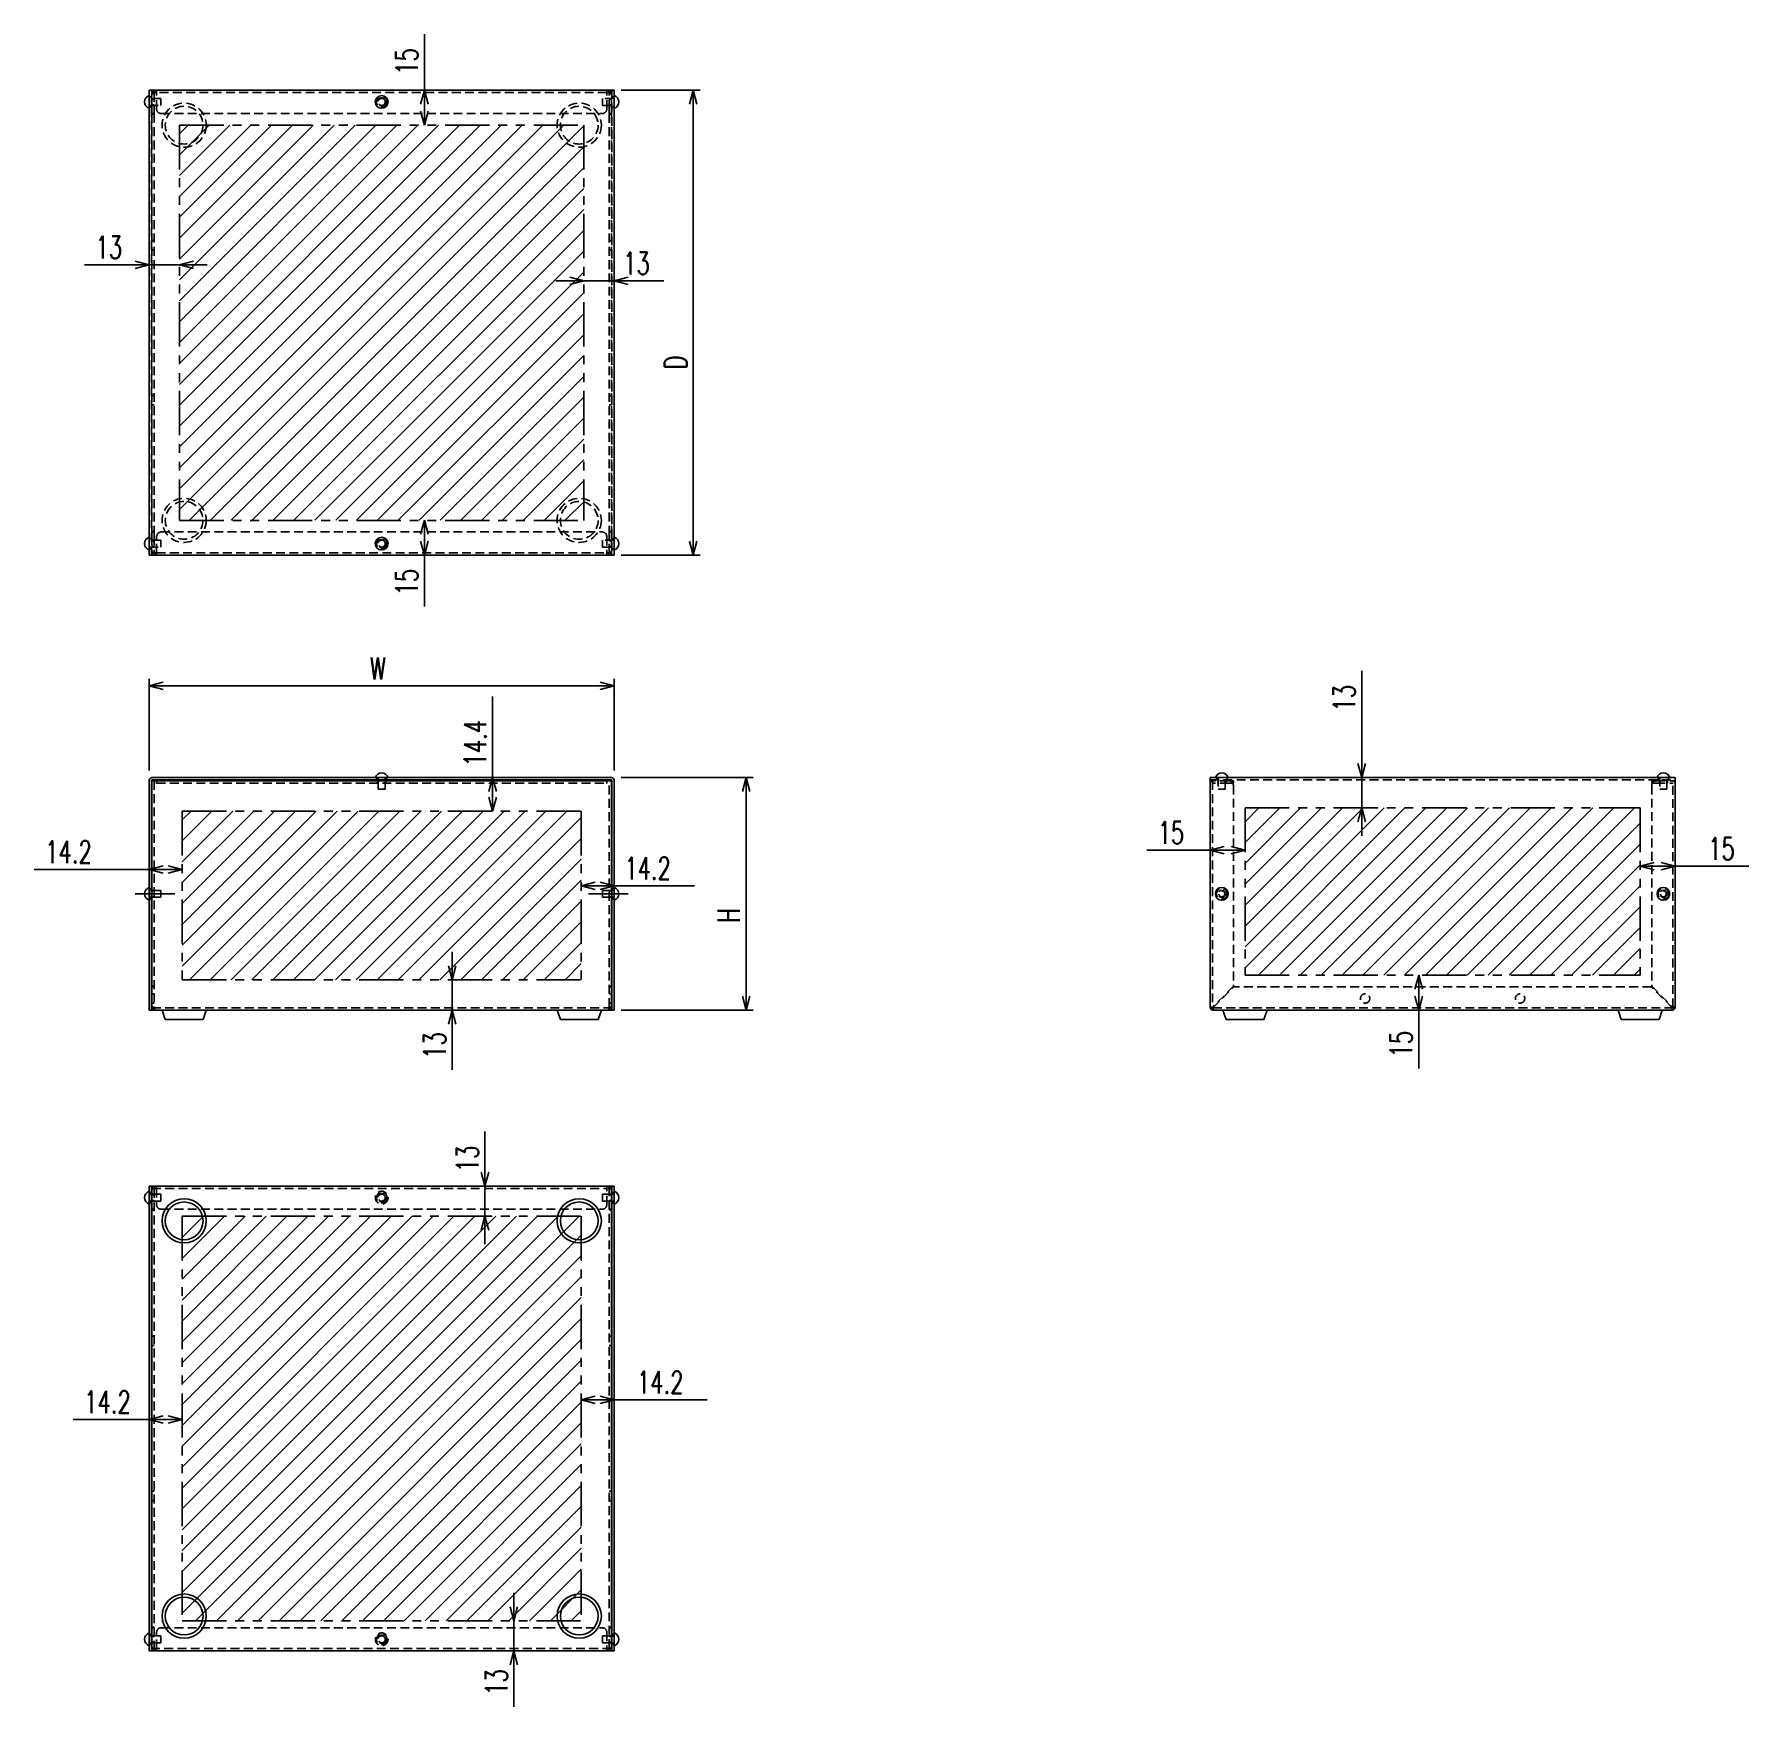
# Model space of a CAD drawing. Extents: x 95 to 340, y 40 to 279.
import ezdxf

# ---------------------------------------------------------------- set-up
doc = ezdxf.new("R2010")
doc.units = 0
for name, pattern in [('CENTERX2', [20.32, 12.7, -2.54, 2.54, -2.54]), ('HIDDEN', [1.905, 1.27, -0.635]), ('PHANTOM', [12.7, 6.35, -1.27, 1.27, -1.27, 1.27, -1.27])]:
    doc.linetypes.add(name, pattern=pattern)
doc.layers.get('0').update_dxf_attribs({"linetype": 'CONTINUOUS'})
doc.layers.add('記入事項', color=7, linetype='CONTINUOUS')
doc.styles.add('SLDTEXTSTYLE0', font='TXT', dxfattribs={"width": 0.7, "bigfont": 'bigfont'})
doc.dimstyles.get("Standard").update_dxf_attribs({"dimtxt": 2.5, "dimasz": 2.5, "dimexe": 1.25, "dimexo": 0.625, "dimtad": 1, "dimcen": 2.5, "dimazin": 3, "dimtfac": 1, "dimtmove": 0, "dimatfit": 3})

msp = doc.modelspace()

# ---------------------------------------------------------------- blocks, each defined once
blk = doc.blocks.new('*X21')
at = {"color": 0}
for p, q in [((115.81, 145.74), (138.04, 167.98)), ((115.81, 148.74), (135.05, 167.98)), ((115.81, 151.73), (132.06, 167.98)), ((115.81, 154.72), (129.06, 167.98)), ((115.81, 157.72), (126.07, 167.98)), ((115.81, 160.71), (123.08, 167.98)), ((115.81, 163.7), (120.08, 167.98)), ((115.81, 166.7), (117.09, 167.98)), ((116.84, 143.78), (141.04, 167.98)), ((119.83, 143.78), (144.03, 167.98)), ((122.82, 143.78), (147.02, 167.98)), ((125.82, 143.78), (150.02, 167.98)), ((128.81, 143.78), (153.01, 167.98)), ((131.8, 143.78), (156, 167.98)), ((134.8, 143.78), (159, 167.98)), ((137.79, 143.78), (161.99, 167.98)), ((140.78, 143.78), (164.98, 167.98)), ((143.78, 143.78), (167.98, 167.98)), ((146.77, 143.78), (170.97, 167.98)), ((149.76, 143.78), (173.04, 167.05)), ((152.76, 143.78), (173.04, 164.06)), ((155.75, 143.78), (173.04, 161.07)), ((158.75, 143.78), (173.04, 158.07)), ((161.74, 143.78), (173.04, 155.08)), ((164.73, 143.78), (173.04, 152.09)), ((167.73, 143.78), (173.04, 149.09)), ((170.72, 143.78), (173.04, 146.1))]:
    blk.add_line(p, q, dxfattribs=at)
blk = doc.blocks.new('_OPEN30')
at = {"color": 0, "linetype": 'BYBLOCK'}
for p, q in [((-1, 0.267949), (0, 0)), ((0, 0), (-1, -0.267949)), ((0, 0), (-1, 0))]:
    blk.add_line(p, q, dxfattribs=at)
blk = doc.blocks.new('*U22')
at = {"layer": '記入事項', "style": 'SLDTEXTSTYLE0', "width": 0.7}
blk.add_text('14.4', height=3.175, rotation=90, dxfattribs=at).set_placement((159.42, 174.37))
blk = doc.blocks.new('*D2')
at = {"layer": '記入事項'}
for p, q in [((160.33, 172.78), (160.33, 184.43)), ((160.33, 167.98), (160.33, 172.78))]:
    blk.add_line(p, q, dxfattribs=at)
blk.add_blockref('*U22', (0, 0))
at = {"layer": '記入事項', "xscale": 2, "yscale": 2}
for p, rotation in [((160.33, 172.78, 0.03), 90), ((160.33, 167.98, 0.03), 270)]:
    blk.add_blockref('_OPEN30', p, dxfattribs=dict(at, rotation=rotation))
blk = doc.blocks.new('*U23')
at = {"layer": '記入事項', "style": 'SLDTEXTSTYLE0', "width": 0.7}
blk.add_text('14.2', height=3.175, dxfattribs=at).set_placement((179.23, 158.18))
blk = doc.blocks.new('*D3')
at = {"layer": '記入事項'}
for q in [(173.04, 157.26), (189.28, 157.26)]:
    blk.add_line((177.76, 157.26), q, dxfattribs=at)
blk.add_blockref('*U23', (0, 0))
at = {"layer": '記入事項', "xscale": 2, "yscale": 2, "rotation": 180}
blk.add_blockref('_OPEN30', (173.04, 157.26, 0.03), dxfattribs=at)
at = {"layer": '記入事項', "xscale": 2, "yscale": 2}
blk.add_blockref('_OPEN30', (177.76, 157.26, 0.03), dxfattribs=at)
blk = doc.blocks.new('*U24')
at = {"layer": '記入事項', "style": 'SLDTEXTSTYLE0', "width": 0.7}
blk.add_text('14.2', height=3.175, dxfattribs=at).set_placement((96.19, 160.53))
blk = doc.blocks.new('*D4')
at = {"layer": '記入事項'}
for p, q in [((111.09, 159.61), (94.6, 159.61)), ((115.81, 159.61), (111.09, 159.61))]:
    blk.add_line(p, q, dxfattribs=at)
blk.add_blockref('*U24', (0, 0))
at = {"layer": '記入事項', "xscale": 2, "yscale": 2, "rotation": 180}
blk.add_blockref('_OPEN30', (111.09, 159.61, 0.03), dxfattribs=at)
at = {"layer": '記入事項', "xscale": 2, "yscale": 2}
blk.add_blockref('_OPEN30', (115.81, 159.61, 0.03), dxfattribs=at)
blk = doc.blocks.new('*U25')
at = {"layer": '記入事項', "style": 'SLDTEXTSTYLE0', "width": 0.7}
blk.add_text('13', height=3.175, rotation=90, dxfattribs=at).set_placement((153.61, 132.46))
blk = doc.blocks.new('*D5')
at = {"layer": '記入事項'}
for p, q in [((154.53, 143.78), (154.53, 147.78)), ((154.53, 143.78), (154.53, 139.44)), ((154.53, 139.44), (154.53, 130.88))]:
    blk.add_line(p, q, dxfattribs=at)
blk.add_blockref('*U25', (0, 0))
at = {"layer": '記入事項', "xscale": 2, "yscale": 2}
for p, rotation in [((154.53, 143.78, 0.03), 270), ((154.53, 139.44, 0.03), 90)]:
    blk.add_blockref('_OPEN30', p, dxfattribs=dict(at, rotation=rotation))
blk = doc.blocks.new('*U26')
at = {"layer": '記入事項', "color": 7, "style": 'SLDTEXTSTYLE0', "width": 0.7}
blk.add_text('W', height=3.17, dxfattribs=at).set_placement((142.75, 186.85))
blk = doc.blocks.new('*D6')
at = {"layer": '記入事項', "color": 7}
for p, q in [((111.09, 173.78), (111.09, 186.93)), ((177.76, 173.78), (177.76, 186.93)), ((111.09, 185.93), (177.76, 185.93))]:
    blk.add_line(p, q, dxfattribs=at)
blk.add_blockref('*U26', (0, 0))
at = {"layer": '記入事項', "color": 7, "xscale": 2, "yscale": 2, "rotation": 180}
blk.add_blockref('_OPEN30', (111.09, 185.93, 0.13), dxfattribs=at)
at = {"layer": '記入事項', "color": 7, "xscale": 2, "yscale": 2}
blk.add_blockref('_OPEN30', (177.76, 185.93, 0.13), dxfattribs=at)
blk = doc.blocks.new('*U27')
at = {"layer": '記入事項', "color": 7, "style": 'SLDTEXTSTYLE0', "width": 0.7}
blk.add_text('H', height=3.17, rotation=90, dxfattribs=at).set_placement((195.77, 151.97))
blk = doc.blocks.new('*D7')
at = {"layer": '記入事項', "color": 7}
for p, q in [((178.76, 172.78), (197.69, 172.78)), ((196.69, 172.78), (196.69, 139.44)), ((178.76, 139.44), (197.69, 139.44))]:
    blk.add_line(p, q, dxfattribs=at)
blk.add_blockref('*U27', (0, 0))
at = {"layer": '記入事項', "color": 7, "xscale": 2, "yscale": 2}
for p, rotation in [((196.69, 172.78, 0.13), 90), ((196.69, 139.44, 0.13), 270)]:
    blk.add_blockref('_OPEN30', p, dxfattribs=dict(at, rotation=rotation))
blk = doc.blocks.new('*X28')
at = {"color": 0}
for p, q in [((268.23, 145.5), (291.17, 168.44)), ((268.23, 148.5), (288.18, 168.44)), ((268.23, 151.49), (285.19, 168.44)), ((268.23, 154.48), (282.19, 168.44)), ((268.23, 157.48), (279.2, 168.44)), ((268.23, 160.47), (276.21, 168.44)), ((268.23, 163.46), (273.21, 168.44)), ((268.23, 166.46), (270.22, 168.44)), ((270.17, 144.44), (294.17, 168.44)), ((273.16, 144.44), (297.16, 168.44)), ((276.16, 144.44), (300.16, 168.44)), ((279.15, 144.44), (303.15, 168.44)), ((282.14, 144.44), (306.14, 168.44)), ((285.14, 144.44), (309.14, 168.44)), ((288.13, 144.44), (312.13, 168.44)), ((291.12, 144.44), (315.12, 168.44)), ((294.12, 144.44), (318.12, 168.44)), ((297.11, 144.44), (321.11, 168.44)), ((300.1, 144.44), (324.1, 168.44)), ((303.1, 144.44), (324.9, 166.25)), ((306.09, 144.44), (324.9, 163.25)), ((309.08, 144.44), (324.9, 160.26)), ((312.08, 144.44), (324.9, 157.27)), ((315.07, 144.44), (324.9, 154.27)), ((318.06, 144.44), (324.9, 151.28)), ((321.06, 144.44), (324.9, 148.29)), ((324.05, 144.44), (324.9, 145.29))]:
    blk.add_line(p, q, dxfattribs=at)
blk = doc.blocks.new('*U29')
at = {"layer": '記入事項', "color": 7, "style": 'SLDTEXTSTYLE0', "width": 0.7}
blk.add_text('15', height=3.175, dxfattribs=at).set_placement((334.65, 161))
blk = doc.blocks.new('*D8')
at = {"layer": '記入事項', "color": 7}
for p, q in [((324.9, 160.08), (329.9, 160.08)), ((329.9, 160.08), (340.47, 160.08))]:
    blk.add_line(p, q, dxfattribs=at)
blk.add_blockref('*U29', (0, 0))
at = {"layer": '記入事項', "color": 7, "xscale": 2, "yscale": 2, "rotation": 180}
blk.add_blockref('_OPEN30', (324.9, 160.08, 0.03), dxfattribs=at)
at = {"layer": '記入事項', "color": 7, "xscale": 2, "yscale": 2}
blk.add_blockref('_OPEN30', (329.9, 160.08, 0.03), dxfattribs=at)
blk = doc.blocks.new('*U30')
at = {"layer": '記入事項', "color": 7, "style": 'SLDTEXTSTYLE0', "width": 0.7}
blk.add_text('15', height=3.175, dxfattribs=at).set_placement((255.71, 163.3))
blk = doc.blocks.new('*D9')
at = {"layer": '記入事項', "color": 7}
for q in [(254.13, 162.38), (268.23, 162.38)]:
    blk.add_line((263.23, 162.38), q, dxfattribs=at)
blk.add_blockref('*U30', (0, 0))
at = {"layer": '記入事項', "color": 7, "xscale": 2, "yscale": 2, "rotation": 180}
blk.add_blockref('_OPEN30', (263.23, 162.38, 0.03), dxfattribs=at)
at = {"layer": '記入事項', "color": 7, "xscale": 2, "yscale": 2}
blk.add_blockref('_OPEN30', (268.23, 162.38, 0.03), dxfattribs=at)
blk = doc.blocks.new('*U31')
at = {"layer": '記入事項', "color": 7, "style": 'SLDTEXTSTYLE0', "width": 0.7}
blk.add_text('15', height=3.175, rotation=90, dxfattribs=at).set_placement((292.22, 132.65))
blk = doc.blocks.new('*D10')
at = {"layer": '記入事項', "color": 7}
for p, q in [((293.14, 144.44), (293.14, 139.44)), ((293.14, 139.44), (293.14, 131.06))]:
    blk.add_line(p, q, dxfattribs=at)
blk.add_blockref('*U31', (0, 0))
at = {"layer": '記入事項', "color": 7, "xscale": 2, "yscale": 2}
for p, rotation in [((293.14, 144.44, 0.03), 90), ((293.14, 139.44, 0.03), 270)]:
    blk.add_blockref('_OPEN30', p, dxfattribs=dict(at, rotation=rotation))
blk = doc.blocks.new('*U32')
at = {"layer": '記入事項', "style": 'SLDTEXTSTYLE0', "width": 0.7}
blk.add_text('13', height=3.175, rotation=90, dxfattribs=at).set_placement((284.05, 182.25))
blk = doc.blocks.new('*D11')
at = {"layer": '記入事項'}
for p, q in [((284.97, 172.78), (284.97, 188.07)), ((284.97, 168.44), (284.97, 172.78)), ((284.97, 168.44), (284.97, 164.44))]:
    blk.add_line(p, q, dxfattribs=at)
blk.add_blockref('*U32', (0, 0))
at = {"layer": '記入事項', "xscale": 2, "yscale": 2}
for p, rotation in [((284.97, 172.78, 0.03), 270), ((284.97, 168.44, 0.03), 90)]:
    blk.add_blockref('_OPEN30', p, dxfattribs=dict(at, rotation=rotation))
blk = doc.blocks.new('*X33')
at = {"color": 0}
for p, q in [((115.42, 211.21), (170.54, 266.33)), ((115.42, 214.21), (167.55, 266.33)), ((115.42, 217.2), (164.56, 266.33)), ((115.42, 220.19), (161.56, 266.33)), ((115.42, 223.19), (158.57, 266.33)), ((115.42, 226.18), (155.58, 266.33)), ((115.42, 229.17), (152.58, 266.33)), ((115.42, 232.17), (149.59, 266.33)), ((115.42, 235.16), (146.6, 266.33)), ((115.42, 238.15), (143.6, 266.33)), ((115.42, 241.15), (140.61, 266.33)), ((115.42, 244.14), (137.62, 266.33)), ((115.42, 247.14), (134.62, 266.33)), ((115.42, 250.13), (131.63, 266.33)), ((115.42, 253.12), (128.64, 266.33)), ((115.42, 256.12), (125.64, 266.33)), ((115.42, 259.11), (122.65, 266.33)), ((115.42, 262.1), (119.66, 266.33)), ((115.42, 265.1), (116.66, 266.33)), ((116.87, 209.67), (173.42, 266.22)), ((119.86, 209.67), (173.42, 263.23)), ((122.86, 209.67), (173.42, 260.23)), ((125.85, 209.67), (173.42, 257.24)), ((128.85, 209.67), (173.42, 254.25)), ((131.84, 209.67), (173.42, 251.25)), ((134.83, 209.67), (173.42, 248.26)), ((137.83, 209.67), (173.42, 245.27)), ((140.82, 209.67), (173.42, 242.27)), ((143.81, 209.67), (173.42, 239.28)), ((146.81, 209.67), (173.42, 236.29)), ((149.8, 209.67), (173.42, 233.29)), ((152.79, 209.67), (173.42, 230.3)), ((155.79, 209.67), (173.42, 227.31)), ((158.78, 209.67), (173.42, 224.31)), ((161.77, 209.67), (173.42, 221.32)), ((164.77, 209.67), (173.42, 218.33)), ((167.76, 209.67), (173.42, 215.33)), ((170.75, 209.67), (173.42, 212.34))]:
    blk.add_line(p, q, dxfattribs=at)
blk = doc.blocks.new('*U34')
at = {"layer": '記入事項', "color": 7, "style": 'SLDTEXTSTYLE0', "width": 0.7}
blk.add_text('15', height=3.175, rotation=90, dxfattribs=at).set_placement((149.62, 198.91))
blk = doc.blocks.new('*D12')
at = {"layer": '記入事項', "color": 7}
for p, q in [((150.54, 209.67), (150.54, 204.67)), ((150.54, 204.67), (150.54, 197.32))]:
    blk.add_line(p, q, dxfattribs=at)
blk.add_blockref('*U34', (0, 0))
at = {"layer": '記入事項', "color": 7, "xscale": 2, "yscale": 2}
for p, rotation in [((150.54, 209.67, 0.03), 90), ((150.54, 204.67, 0.03), 270)]:
    blk.add_blockref('_OPEN30', p, dxfattribs=dict(at, rotation=rotation))
blk = doc.blocks.new('*U35')
at = {"layer": '記入事項', "color": 7, "style": 'SLDTEXTSTYLE0', "width": 0.7}
blk.add_text('15', height=3.175, rotation=90, dxfattribs=at).set_placement((149.62, 273.55))
blk = doc.blocks.new('*D13')
at = {"layer": '記入事項', "color": 7}
for p, q in [((150.54, 271.33), (150.54, 279.37)), ((150.54, 266.33), (150.54, 271.33))]:
    blk.add_line(p, q, dxfattribs=at)
blk.add_blockref('*U35', (0, 0))
at = {"layer": '記入事項', "color": 7, "xscale": 2, "yscale": 2}
for p, rotation in [((150.54, 271.33, 0.03), 90), ((150.54, 266.33, 0.03), 270)]:
    blk.add_blockref('_OPEN30', p, dxfattribs=dict(at, rotation=rotation))
blk = doc.blocks.new('*U36')
at = {"layer": '記入事項', "style": 'SLDTEXTSTYLE0', "width": 0.7}
blk.add_text('13', height=3.175, dxfattribs=at).set_placement((103.4, 247.22))
blk = doc.blocks.new('*D14')
at = {"layer": '記入事項'}
for p, q in [((111.09, 246.3), (101.81, 246.3)), ((115.42, 246.3), (111.09, 246.3)), ((115.42, 246.3), (119.42, 246.3))]:
    blk.add_line(p, q, dxfattribs=at)
blk.add_blockref('*U36', (0, 0))
at = {"layer": '記入事項', "xscale": 2, "yscale": 2}
blk.add_blockref('_OPEN30', (111.09, 246.3, 0.03), dxfattribs=at)
at = {"layer": '記入事項', "xscale": 2, "yscale": 2, "rotation": 180}
blk.add_blockref('_OPEN30', (115.42, 246.3, 0.03), dxfattribs=at)
blk = doc.blocks.new('*U37')
at = {"layer": '記入事項', "style": 'SLDTEXTSTYLE0', "width": 0.7}
blk.add_text('13', height=3.175, dxfattribs=at).set_placement((179.05, 244.94))
blk = doc.blocks.new('*D15')
at = {"layer": '記入事項'}
for p, q in [((173.42, 244.02), (169.42, 244.02)), ((173.42, 244.02), (177.76, 244.02)), ((177.76, 244.02), (184.87, 244.02))]:
    blk.add_line(p, q, dxfattribs=at)
blk.add_blockref('*U37', (0, 0))
at = {"layer": '記入事項', "xscale": 2, "yscale": 2}
blk.add_blockref('_OPEN30', (173.42, 244.02, 0.03), dxfattribs=at)
at = {"layer": '記入事項', "xscale": 2, "yscale": 2, "rotation": 180}
blk.add_blockref('_OPEN30', (177.76, 244.02, 0.03), dxfattribs=at)
blk = doc.blocks.new('*U38')
at = {"layer": '記入事項', "color": 7, "style": 'SLDTEXTSTYLE0', "width": 0.7}
blk.add_text('D', height=3.17, rotation=90, dxfattribs=at).set_placement((188.17, 231.3))
blk = doc.blocks.new('*D16')
at = {"layer": '記入事項', "color": 7}
for p, q in [((178.76, 271.33), (190.09, 271.33)), ((189.09, 271.33), (189.09, 204.67)), ((178.76, 204.67), (190.09, 204.67))]:
    blk.add_line(p, q, dxfattribs=at)
blk.add_blockref('*U38', (0, 0))
at = {"layer": '記入事項', "color": 7, "xscale": 2, "yscale": 2}
for p, rotation in [((189.09, 271.33, -16.47), 90), ((189.09, 204.67, -16.47), 270)]:
    blk.add_blockref('_OPEN30', p, dxfattribs=dict(at, rotation=rotation))
blk = doc.blocks.new('*X39')
at = {"color": 0}
for p, q in [((115.81, 52.95), (172.75, 109.88)), ((115.81, 55.94), (169.75, 109.88)), ((115.81, 58.93), (166.76, 109.88)), ((115.81, 61.93), (163.76, 109.88)), ((115.81, 64.92), (160.77, 109.88)), ((115.81, 67.91), (157.78, 109.88)), ((115.81, 70.91), (154.78, 109.88)), ((115.81, 73.9), (151.79, 109.88)), ((115.81, 76.89), (148.8, 109.88)), ((115.81, 79.89), (145.8, 109.88)), ((115.81, 82.88), (142.81, 109.88)), ((115.81, 85.87), (139.82, 109.88)), ((115.81, 88.87), (136.82, 109.88)), ((115.81, 91.86), (133.83, 109.88)), ((115.81, 94.85), (130.84, 109.88)), ((115.81, 97.85), (127.84, 109.88)), ((115.81, 100.84), (124.85, 109.88)), ((115.81, 103.83), (121.86, 109.88)), ((115.81, 106.83), (118.86, 109.88)), ((115.81, 109.82), (115.87, 109.88)), ((117.74, 51.88), (173.04, 107.19)), ((120.73, 51.88), (173.04, 104.19)), ((123.73, 51.88), (173.04, 101.2)), ((126.72, 51.88), (173.04, 98.21)), ((129.71, 51.88), (173.04, 95.21)), ((132.71, 51.88), (173.04, 92.22)), ((135.7, 51.88), (173.04, 89.23)), ((138.69, 51.88), (173.04, 86.23)), ((141.69, 51.88), (173.04, 83.24)), ((144.68, 51.88), (173.04, 80.25)), ((147.67, 51.88), (173.04, 77.25)), ((150.67, 51.88), (173.04, 74.26)), ((153.66, 51.88), (173.04, 71.27)), ((156.65, 51.88), (173.04, 68.27)), ((159.65, 51.88), (173.04, 65.28)), ((162.64, 51.88), (173.04, 62.28)), ((165.63, 51.88), (173.04, 59.29)), ((168.63, 51.88), (173.04, 56.3)), ((171.62, 51.88), (173.04, 53.3))]:
    blk.add_line(p, q, dxfattribs=at)
blk = doc.blocks.new('*U40')
at = {"layer": '記入事項', "style": 'SLDTEXTSTYLE0', "width": 0.7}
blk.add_text('13', height=3.175, rotation=90, dxfattribs=at).set_placement((158.31, 116.19))
blk = doc.blocks.new('*D17')
at = {"layer": '記入事項'}
for p, q in [((159.23, 114.22), (159.23, 122.01)), ((159.23, 109.88), (159.23, 114.22)), ((159.23, 109.88), (159.23, 105.88))]:
    blk.add_line(p, q, dxfattribs=at)
blk.add_blockref('*U40', (0, 0))
at = {"layer": '記入事項', "xscale": 2, "yscale": 2}
for p, rotation in [((159.23, 114.22, 0.03), 270), ((159.23, 109.88, 0.03), 90)]:
    blk.add_blockref('_OPEN30', p, dxfattribs=dict(at, rotation=rotation))
blk = doc.blocks.new('*U41')
at = {"layer": '記入事項', "style": 'SLDTEXTSTYLE0', "width": 0.7}
blk.add_text('13', height=3.175, rotation=90, dxfattribs=at).set_placement((162.47, 41.14))
blk = doc.blocks.new('*D18')
at = {"layer": '記入事項'}
for p, q in [((163.38, 51.88), (163.38, 55.88)), ((163.38, 51.88), (163.38, 47.55)), ((163.38, 47.55), (163.38, 39.55))]:
    blk.add_line(p, q, dxfattribs=at)
blk.add_blockref('*U41', (0, 0))
at = {"layer": '記入事項', "xscale": 2, "yscale": 2}
for p, rotation in [((163.38, 51.88, 0.03), 270), ((163.38, 47.55, 0.03), 90)]:
    blk.add_blockref('_OPEN30', p, dxfattribs=dict(at, rotation=rotation))
blk = doc.blocks.new('*U42')
at = {"layer": '記入事項', "style": 'SLDTEXTSTYLE0', "width": 0.7}
blk.add_text('14.2', height=3.175, dxfattribs=at).set_placement((181.04, 84.47))
blk = doc.blocks.new('*D19')
at = {"layer": '記入事項'}
for p, q in [((173.04, 83.55), (177.76, 83.55)), ((177.76, 83.55), (191.09, 83.55))]:
    blk.add_line(p, q, dxfattribs=at)
blk.add_blockref('*U42', (0, 0))
at = {"layer": '記入事項', "xscale": 2, "yscale": 2, "rotation": 180}
blk.add_blockref('_OPEN30', (173.04, 83.55, 0.03), dxfattribs=at)
at = {"layer": '記入事項', "xscale": 2, "yscale": 2}
blk.add_blockref('_OPEN30', (177.76, 83.55, 0.03), dxfattribs=at)
blk = doc.blocks.new('*U43')
at = {"layer": '記入事項', "style": 'SLDTEXTSTYLE0', "width": 0.7}
blk.add_text('14.2', height=3.175, dxfattribs=at).set_placement((101.76, 81.65))
blk = doc.blocks.new('*D20')
at = {"layer": '記入事項'}
for p, q in [((111.09, 80.73), (100.17, 80.73)), ((115.81, 80.73), (111.09, 80.73))]:
    blk.add_line(p, q, dxfattribs=at)
blk.add_blockref('*U43', (0, 0))
at = {"layer": '記入事項', "xscale": 2, "yscale": 2, "rotation": 180}
blk.add_blockref('_OPEN30', (111.09, 80.73, 0.03), dxfattribs=at)
at = {"layer": '記入事項', "xscale": 2, "yscale": 2}
blk.add_blockref('_OPEN30', (115.81, 80.73, 0.03), dxfattribs=at)

# ---------------------------------------------------------------- dimensions: what is measured, and where the dimension line sits
at = {"layer": '記入事項', "color": 7}
for base, p1, p2, picture, middle in [((150.539, 271.334), (173.425, 266.334), (177.758, 271.334), '*D13', (150.539, 275.662)), ((189.091, 204.667), (177.758, 271.334), (177.758, 204.667), '*D16', (189.091, 232.359)), ((150.539, 204.667), (173.425, 209.667), (177.758, 204.667), '*D12', (150.539, 201.027)), ((196.692, 139.445), (177.758, 172.778), (177.758, 139.445), '*D7', (196.692, 153.032)), ((293.138, 139.445), (268.233, 144.445), (263.899, 139.445), '*D10', (293.138, 134.766))]:
    dim = msp.add_linear_dim(base=base, p1=p1, p2=p2, angle=90, dimstyle='Standard', dxfattribs=at)
    dim.commit()
    dim.dimension.update_dxf_attribs({"geometry": picture, "text_midpoint": middle, "dimtype": 128})
at = {"layer": '記入事項'}
for base, p1, p2, picture, middle in [((111.091, 246.297), (115.425, 266.334), (111.091, 271.334), '*D14', (105.518, 246.297)), ((177.758, 244.018), (173.425, 266.334), (177.758, 271.334), '*D15', (181.168, 244.018)), ((111.091, 159.614), (115.808, 167.978), (111.091, 172.411), '*D4', (100.425, 159.614)), ((173.041, 157.263), (177.758, 172.411), (173.041, 167.978), '*D3', (183.459, 157.263)), ((177.758, 83.553), (173.041, 109.883), (177.758, 113.55), '*D19', (185.271, 83.553)), ((111.091, 80.732), (115.808, 51.883), (111.091, 48.217), '*D20', (105.988, 80.732))]:
    dim = msp.add_linear_dim(base=base, p1=p1, p2=p2, dimstyle='Standard', dxfattribs=at)
    dim.commit()
    dim.dimension.update_dxf_attribs({"geometry": picture, "text_midpoint": middle, "dimtype": 128})
at = {"layer": '記入事項', "color": 7}
for base, p1, p2, picture, middle in [((177.758, 185.934), (111.091, 172.778), (177.758, 172.778), '*D6', (143.81, 185.934)), ((268.233, 162.381), (263.233, 172.778), (268.233, 168.445), '*D9', (257.83, 162.381)), ((329.899, 160.081), (324.899, 168.445), (329.899, 172.778), '*D8', (336.762, 160.081))]:
    dim = msp.add_linear_dim(base=base, p1=p1, p2=p2, dimstyle='Standard', dxfattribs=at)
    dim.commit()
    dim.dimension.update_dxf_attribs({"geometry": picture, "text_midpoint": middle, "dimtype": 128})
at = {"layer": '記入事項'}
for base, p1, p2, picture, middle in [((284.965, 172.778), (268.233, 168.445), (263.233, 172.778), '*D11', (284.965, 184.37)), ((160.335, 172.778), (173.041, 167.978), (177.391, 172.778), '*D2', (160.335, 178.608)), ((154.525, 139.445), (173.041, 143.778), (177.375, 139.445), '*D5', (154.525, 134.579)), ((159.233, 114.217), (173.041, 109.883), (177.375, 114.217), '*D17', (159.233, 118.304)), ((163.384, 47.55), (173.041, 51.883), (177.375, 47.55), '*D18', (163.384, 43.255))]:
    dim = msp.add_linear_dim(base=base, p1=p1, p2=p2, angle=90, dimstyle='Standard', dxfattribs=at)
    dim.commit()
    dim.dimension.update_dxf_attribs({"geometry": picture, "text_midpoint": middle, "dimtype": 128})

# ---------------------------------------------------------------- linework, layer by layer
at = {"color": 7, "linetype": 'CONTINUOUS'}
for p, q in [((111.091, 204.667), (111.091, 271.334)), ((111.458, 271.334), (111.091, 271.334)), ((177.391, 271.334), (111.458, 271.334)), ((177.758, 271.334), (177.391, 271.334)), ((177.758, 271.334), (177.758, 204.667)), ((111.091, 204.667), (111.458, 204.667)), ((111.458, 204.667), (177.391, 204.667)), ((177.391, 204.667), (177.758, 204.667)), ((111.091, 172.411), (111.091, 140.111)), ((111.425, 172.411), (111.425, 140.111)), ((111.458, 172.778), (177.391, 172.778)), ((111.458, 172.445), (177.391, 172.445)), ((111.475, 139.882), (111.475, 172.311)), ((111.841, 172.311), (111.475, 172.311)), ((111.841, 172.311), (112.141, 172.311)), ((112.141, 172.311), (112.141, 171.945)), ((112.141, 172.311), (176.708, 172.311)), ((143.925, 172.445), (143.925, 172.311)), ((144.925, 172.311), (144.925, 172.445)), ((176.708, 171.945), (176.708, 172.311)), ((176.708, 172.311), (177.008, 172.311)), ((177.375, 172.311), (177.008, 172.311)), ((177.375, 172.311), (177.375, 139.882)), ((177.425, 172.411), (177.425, 140.111)), ((177.758, 172.411), (177.758, 140.111)), ((263.233, 172.778), (263.233, 172.411)), ((263.233, 172.778), (329.899, 172.778)), ((263.233, 172.411), (263.233, 140.111)), ((329.899, 172.411), (329.899, 172.778)), ((329.899, 172.411), (329.899, 140.111)), ((111.475, 156.611), (111.425, 156.611)), ((111.425, 155.611), (111.475, 155.611)), ((177.425, 156.611), (177.375, 156.611)), ((177.375, 155.611), (177.425, 155.611)), ((111.091, 139.445), (111.091, 140.111)), ((111.425, 139.445), (111.091, 139.445)), ((111.425, 140.111), (111.425, 139.445)), ((111.475, 139.849), (111.475, 139.882)), ((111.475, 139.849), (111.475, 139.811)), ((111.741, 139.849), (111.475, 139.849)), ((111.475, 139.811), (111.475, 139.445)), ((111.475, 139.445), (177.375, 139.445)), ((111.841, 139.849), (111.741, 139.849)), ((112.925, 139.445), (113.384, 138.111)), ((118.799, 138.111), (113.384, 138.111)), ((118.799, 138.111), (119.258, 139.445)), ((169.591, 139.445), (170.05, 138.111)), ((175.466, 138.111), (170.05, 138.111)), ((175.466, 138.111), (175.925, 139.445)), ((177.008, 139.849), (177.108, 139.849)), ((177.108, 139.849), (177.375, 139.849)), ((177.375, 139.849), (177.375, 139.882)), ((177.375, 139.849), (177.375, 139.811)), ((177.375, 139.445), (177.375, 139.811)), ((177.425, 139.445), (177.425, 140.111)), ((177.425, 139.445), (177.758, 139.445)), ((177.758, 140.111), (177.758, 139.445)), ((263.287, 139.849), (263.233, 139.849)), ((263.233, 139.849), (263.233, 139.811)), ((263.599, 139.445), (263.637, 139.445)), ((263.637, 139.499), (263.637, 139.445)), ((263.899, 139.445), (329.233, 139.445)), ((265.066, 139.445), (265.525, 138.111)), ((268.233, 138.111), (265.525, 138.111)), ((270.94, 138.111), (268.233, 138.111)), ((270.94, 138.111), (271.399, 139.445)), ((321.733, 139.445), (322.192, 138.111)), ((324.899, 138.111), (322.192, 138.111)), ((327.607, 138.111), (324.899, 138.111)), ((327.607, 138.111), (328.066, 139.445)), ((329.495, 139.499), (329.495, 139.445)), ((329.495, 139.445), (329.533, 139.445)), ((329.846, 139.849), (329.899, 139.849)), ((329.899, 139.849), (329.899, 139.811)), ((111.425, 114.217), (111.091, 114.217)), ((111.091, 113.55), (111.091, 114.217)), ((111.091, 113.55), (111.091, 48.217)), ((111.425, 114.217), (111.425, 113.55)), ((111.425, 114.217), (111.458, 114.217)), ((111.425, 113.55), (111.425, 48.217)), ((111.458, 114.217), (111.475, 114.217)), ((111.475, 114.217), (177.375, 114.217)), ((111.475, 114.217), (111.475, 113.85)), ((111.475, 113.813), (111.475, 113.85)), ((111.741, 113.813), (111.475, 113.813)), ((111.475, 113.779), (111.475, 113.813)), ((111.475, 47.987), (111.475, 113.779)), ((111.841, 113.813), (111.741, 113.813)), ((177.008, 113.813), (177.108, 113.813)), ((177.108, 113.813), (177.375, 113.813)), ((177.375, 114.217), (177.391, 114.217)), ((177.375, 113.85), (177.375, 114.217)), ((177.375, 113.85), (177.375, 113.813)), ((177.375, 113.779), (177.375, 113.813)), ((177.375, 113.779), (177.375, 47.987)), ((177.391, 114.217), (177.425, 114.217)), ((177.425, 114.217), (177.758, 114.217)), ((177.425, 113.55), (177.425, 114.217)), ((177.425, 113.55), (177.425, 48.217)), ((177.758, 114.217), (177.758, 113.55)), ((177.758, 113.55), (177.758, 48.217)), ((111.475, 113.05), (111.425, 113.05)), ((111.425, 112.05), (111.475, 112.05)), ((177.425, 113.05), (177.375, 113.05)), ((177.375, 112.05), (177.425, 112.05)), ((111.475, 49.717), (111.425, 49.717)), ((177.425, 49.717), (177.375, 49.717)), ((111.091, 47.55), (111.091, 48.217)), ((111.425, 47.55), (111.091, 47.55)), ((111.425, 48.717), (111.475, 48.717)), ((111.425, 48.217), (111.425, 47.55)), ((111.458, 47.55), (111.425, 47.55)), ((111.475, 47.55), (111.458, 47.55)), ((111.475, 47.987), (111.475, 47.954)), ((111.475, 47.917), (111.475, 47.954)), ((111.741, 47.954), (111.475, 47.954)), ((111.475, 47.917), (111.475, 47.55)), ((177.375, 47.55), (111.475, 47.55)), ((111.841, 47.954), (111.741, 47.954)), ((177.008, 47.954), (177.108, 47.954)), ((177.108, 47.954), (177.375, 47.954)), ((177.375, 48.717), (177.425, 48.717)), ((177.375, 47.987), (177.375, 47.954)), ((177.375, 47.954), (177.375, 47.917)), ((177.375, 47.55), (177.375, 47.917)), ((177.391, 47.55), (177.375, 47.55)), ((177.425, 47.55), (177.391, 47.55)), ((177.425, 47.55), (177.425, 48.217)), ((177.425, 47.55), (177.758, 47.55)), ((177.758, 48.217), (177.758, 47.55))]:
    msp.add_line(p, q, dxfattribs=at)
at = {"color": 7, "linetype": 'HIDDEN'}
for p, q in [((111.425, 204.667), (111.425, 271.334)), ((111.475, 271.001), (111.475, 271.334)), ((111.741, 271.001), (111.475, 271.001)), ((111.475, 270.967), (111.475, 271.001)), ((111.475, 268.667), (111.475, 270.967)), ((111.808, 270.967), (111.475, 270.967)), ((111.808, 270.897), (111.475, 270.897)), ((111.808, 270.967), (111.808, 268.667)), ((111.841, 271.001), (111.841, 271.334)), ((111.841, 271.001), (112.141, 271.001)), ((112.141, 271.001), (112.141, 271.334)), ((112.141, 271.001), (112.141, 270.967)), ((176.708, 271.001), (112.141, 271.001)), ((112.141, 268.667), (112.141, 270.967)), ((176.708, 271.001), (176.708, 271.334)), ((176.708, 271.001), (177.008, 271.001)), ((176.708, 271.001), (176.708, 270.967)), ((176.708, 268.667), (176.708, 270.967)), ((177.008, 271.001), (177.008, 271.334)), ((177.041, 268.667), (177.041, 270.967)), ((177.041, 270.967), (177.375, 270.967)), ((177.041, 270.897), (177.375, 270.897)), ((177.108, 271.001), (177.375, 271.001)), ((177.375, 271.001), (177.375, 271.334)), ((177.375, 271.001), (177.375, 270.967)), ((177.375, 268.667), (177.375, 270.967)), ((177.425, 271.334), (177.425, 204.667)), ((111.425, 270.417), (111.091, 270.417)), ((112.758, 270.167), (111.091, 270.167)), ((111.091, 269.167), (112.758, 269.167)), ((111.091, 268.917), (111.425, 268.917)), ((111.808, 270.084), (111.475, 270.084)), ((111.475, 269.251), (111.808, 269.251)), ((111.475, 268.001), (111.475, 268.667)), ((111.808, 268.001), (111.475, 268.001)), ((111.475, 268.001), (111.475, 267.93)), ((111.808, 268.667), (111.808, 268.001)), ((111.808, 268.001), (111.808, 267.93)), ((112.758, 270.167), (112.758, 269.167)), ((112.808, 268.001), (176.041, 268.001)), ((176.091, 269.167), (176.091, 270.167)), ((177.758, 270.167), (176.091, 270.167)), ((176.091, 269.167), (177.758, 269.167)), ((177.375, 270.084), (177.041, 270.084)), ((177.041, 269.251), (177.375, 269.251)), ((177.041, 268.001), (177.041, 268.667)), ((177.041, 268.001), (177.375, 268.001)), ((177.041, 267.93), (177.041, 268.001)), ((177.375, 268.667), (177.375, 268.001)), ((177.375, 268.001), (177.375, 267.93)), ((177.758, 270.417), (177.425, 270.417)), ((177.425, 268.917), (177.758, 268.917)), ((111.808, 267.93), (111.475, 267.93)), ((111.475, 267.93), (111.475, 208.071)), ((111.808, 267.93), (111.808, 208.071)), ((177.041, 267.93), (177.375, 267.93)), ((177.041, 267.93), (177.041, 208.071)), ((177.375, 267.93), (177.375, 208.071)), ((111.808, 249.778), (111.475, 249.778)), ((111.475, 248.445), (111.808, 248.445)), ((177.375, 249.778), (177.041, 249.778)), ((177.041, 248.445), (177.375, 248.445)), ((111.808, 227.556), (111.475, 227.556)), ((111.475, 226.223), (111.808, 226.223)), ((177.375, 227.556), (177.041, 227.556)), ((177.041, 226.223), (177.375, 226.223)), ((111.425, 207.084), (111.091, 207.084)), ((112.758, 206.834), (111.091, 206.834)), ((111.808, 208.071), (111.475, 208.071)), ((111.475, 208.001), (111.475, 208.071)), ((111.808, 208.001), (111.475, 208.001)), ((111.475, 207.334), (111.475, 208.001)), ((111.475, 207.334), (111.475, 205.034)), ((111.808, 206.751), (111.475, 206.751)), ((111.808, 208.071), (111.808, 208.001)), ((111.808, 208.001), (111.808, 207.334)), ((111.808, 207.334), (111.808, 205.034)), ((112.141, 205.034), (112.141, 207.334)), ((112.758, 206.834), (112.758, 205.834)), ((112.808, 208.001), (176.041, 208.001)), ((176.091, 205.834), (176.091, 206.834)), ((177.758, 206.834), (176.091, 206.834)), ((176.708, 207.334), (176.708, 205.034)), ((177.041, 208.071), (177.375, 208.071)), ((177.041, 208.001), (177.041, 208.071)), ((177.041, 208.001), (177.375, 208.001)), ((177.041, 207.334), (177.041, 208.001)), ((177.041, 205.034), (177.041, 207.334)), ((177.375, 206.751), (177.041, 206.751)), ((177.375, 208.001), (177.375, 208.071)), ((177.375, 208.001), (177.375, 207.334)), ((177.375, 207.334), (177.375, 205.034)), ((177.758, 207.084), (177.425, 207.084)), ((111.091, 205.834), (112.758, 205.834)), ((111.091, 205.584), (111.425, 205.584)), ((111.475, 205.917), (111.808, 205.917)), ((111.808, 205.105), (111.475, 205.105)), ((111.808, 205.034), (111.475, 205.034)), ((111.475, 205.001), (111.475, 205.034)), ((111.475, 205.001), (111.475, 204.667)), ((111.741, 205.001), (111.475, 205.001)), ((111.841, 205.001), (112.141, 205.001)), ((111.841, 205.001), (111.841, 204.667)), ((112.141, 205.034), (112.141, 205.001)), ((112.141, 205.001), (112.141, 204.667)), ((112.141, 205.001), (176.708, 205.001)), ((176.091, 205.834), (177.758, 205.834)), ((176.708, 205.001), (176.708, 205.034)), ((176.708, 205.001), (176.708, 204.667)), ((176.708, 205.001), (177.008, 205.001)), ((177.008, 205.001), (177.008, 204.667)), ((177.041, 205.917), (177.375, 205.917)), ((177.041, 205.105), (177.375, 205.105)), ((177.041, 205.034), (177.375, 205.034)), ((177.108, 205.001), (177.375, 205.001)), ((177.375, 205.034), (177.375, 205.001)), ((177.375, 205.001), (177.375, 204.667)), ((177.425, 205.584), (177.758, 205.584)), ((111.808, 172.311), (111.808, 139.882)), ((143.675, 172.778), (143.675, 172.445)), ((143.841, 172.311), (143.841, 171.978)), ((143.925, 172.778), (143.925, 172.445)), ((143.925, 172.311), (143.925, 171.111)), ((144.925, 172.445), (144.925, 172.778)), ((144.925, 171.111), (144.925, 172.311)), ((145.008, 171.978), (145.008, 172.311)), ((145.175, 172.445), (145.175, 172.778)), ((177.041, 139.882), (177.041, 172.311)), ((263.233, 172.445), (329.899, 172.445)), ((263.599, 172.311), (263.233, 172.311)), ((263.566, 172.311), (263.566, 139.849)), ((265.899, 172.311), (263.599, 172.311)), ((264.149, 172.778), (264.149, 172.445)), ((264.316, 172.311), (264.316, 171.978)), ((264.399, 172.778), (264.399, 171.111)), ((265.399, 171.111), (265.399, 172.778)), ((265.483, 171.978), (265.483, 172.311)), ((265.649, 172.445), (265.649, 172.778)), ((265.899, 172.311), (266.566, 172.311)), ((266.566, 171.978), (266.566, 172.311)), ((326.566, 171.978), (326.566, 172.311)), ((326.566, 172.311), (327.233, 172.311)), ((327.233, 172.311), (329.533, 172.311)), ((327.483, 172.778), (327.483, 172.445)), ((327.649, 172.311), (327.649, 171.978)), ((327.733, 172.778), (327.733, 171.111)), ((328.733, 171.111), (328.733, 172.778)), ((328.816, 171.978), (328.816, 172.311)), ((328.983, 172.445), (328.983, 172.778)), ((329.899, 172.311), (329.533, 172.311)), ((329.566, 139.849), (329.566, 172.311)), ((112.141, 171.978), (176.708, 171.978)), ((144.925, 171.111), (143.925, 171.111)), ((265.899, 171.978), (263.599, 171.978)), ((265.399, 171.111), (264.399, 171.111)), ((266.566, 171.978), (265.899, 171.978)), ((266.566, 171.645), (266.566, 142.849)), ((327.233, 171.978), (326.566, 171.978)), ((326.566, 171.645), (326.566, 142.849)), ((327.233, 171.978), (329.533, 171.978)), ((328.733, 171.111), (327.733, 171.111)), ((111.425, 156.861), (111.091, 156.861)), ((111.425, 156.611), (111.091, 156.611)), ((111.091, 155.611), (111.425, 155.611)), ((111.091, 155.361), (111.425, 155.361)), ((112.758, 156.611), (111.475, 156.611)), ((111.808, 156.528), (111.475, 156.528)), ((111.475, 155.695), (111.808, 155.695)), ((111.475, 155.611), (112.758, 155.611)), ((112.758, 156.611), (112.758, 155.68)), ((112.758, 155.68), (112.758, 155.611)), ((176.091, 156.183), (176.091, 156.611)), ((177.375, 156.611), (176.091, 156.611)), ((176.091, 155.611), (176.091, 156.183)), ((176.091, 155.611), (177.375, 155.611)), ((177.375, 156.528), (177.041, 156.528)), ((177.041, 155.695), (177.375, 155.695)), ((177.758, 156.861), (177.425, 156.861)), ((177.758, 156.611), (177.425, 156.611)), ((177.425, 155.611), (177.758, 155.611)), ((177.425, 155.361), (177.758, 155.361)), ((111.808, 142.849), (111.475, 142.849)), ((111.808, 142.778), (111.475, 142.778)), ((177.041, 142.849), (177.375, 142.849)), ((177.041, 142.778), (177.375, 142.778)), ((266.566, 142.849), (263.599, 139.882)), ((263.67, 139.811), (266.637, 142.778)), ((326.495, 142.778), (266.637, 142.778)), ((329.462, 139.811), (326.495, 142.778)), ((326.566, 142.849), (329.533, 139.882)), ((111.808, 141.778), (111.475, 141.778)), ((111.475, 140.445), (111.808, 140.445)), ((177.375, 141.778), (177.041, 141.778)), ((177.041, 140.445), (177.375, 140.445)), ((111.475, 139.778), (177.375, 139.778)), ((111.808, 139.882), (111.808, 139.811)), ((111.841, 139.778), (111.841, 139.445)), ((177.008, 139.778), (177.008, 139.445)), ((177.041, 139.811), (177.041, 139.882)), ((263.233, 140.111), (263.233, 139.849)), ((263.566, 139.849), (263.287, 139.849)), ((263.566, 139.849), (263.566, 139.811)), ((263.599, 139.778), (263.637, 139.778)), ((263.637, 139.778), (263.637, 139.499)), ((263.637, 139.778), (329.495, 139.778)), ((263.637, 139.445), (263.899, 139.445)), ((329.233, 139.445), (329.495, 139.445)), ((329.495, 139.778), (329.533, 139.778)), ((329.495, 139.778), (329.495, 139.499)), ((329.566, 139.849), (329.566, 139.811)), ((329.566, 139.849), (329.846, 139.849)), ((329.899, 139.849), (329.899, 140.111)), ((111.425, 113.3), (111.091, 113.3)), ((111.475, 113.883), (177.375, 113.883)), ((111.808, 113.779), (111.808, 113.85)), ((111.808, 113.779), (111.808, 47.987)), ((111.841, 113.883), (111.841, 114.217)), ((112.141, 113.883), (112.141, 114.217)), ((112.141, 113.85), (112.141, 113.883)), ((112.141, 113.85), (112.141, 111.55)), ((176.708, 114.217), (176.708, 113.883)), ((176.708, 113.883), (176.708, 113.85)), ((176.708, 111.55), (176.708, 113.85)), ((177.008, 113.883), (177.008, 114.217)), ((177.041, 113.779), (177.041, 113.85)), ((177.041, 47.987), (177.041, 113.779)), ((177.758, 113.3), (177.425, 113.3)), ((111.425, 113.05), (111.091, 113.05)), ((111.091, 112.05), (111.425, 112.05)), ((111.091, 111.8), (111.425, 111.8)), ((112.758, 113.05), (111.475, 113.05)), ((111.808, 112.967), (111.475, 112.967)), ((111.475, 112.133), (111.808, 112.133)), ((111.475, 112.05), (112.758, 112.05)), ((111.808, 110.883), (111.475, 110.883)), ((111.808, 110.813), (111.475, 110.813)), ((112.758, 113.05), (112.758, 112.803)), ((112.758, 112.803), (112.758, 112.05)), ((112.808, 110.883), (176.041, 110.883)), ((176.091, 112.05), (176.091, 113.05)), ((177.375, 113.05), (176.091, 113.05)), ((176.091, 112.05), (177.375, 112.05)), ((177.375, 112.967), (177.041, 112.967)), ((177.041, 112.133), (177.375, 112.133)), ((177.041, 110.883), (177.375, 110.883)), ((177.041, 110.813), (177.375, 110.813)), ((177.758, 113.05), (177.425, 113.05)), ((177.425, 112.05), (177.758, 112.05)), ((177.425, 111.8), (177.758, 111.8)), ((111.808, 92.661), (111.475, 92.661)), ((111.475, 91.328), (111.808, 91.328)), ((177.375, 92.661), (177.041, 92.661)), ((177.041, 91.328), (177.375, 91.328)), ((111.808, 70.439), (111.475, 70.439)), ((111.475, 69.105), (111.808, 69.105)), ((177.375, 70.439), (177.041, 70.439)), ((177.041, 69.105), (177.375, 69.105)), ((111.425, 49.967), (111.091, 49.967)), ((111.425, 49.717), (111.091, 49.717)), ((111.808, 50.954), (111.475, 50.954)), ((111.808, 50.883), (111.475, 50.883)), ((112.758, 49.717), (111.475, 49.717)), ((111.808, 49.633), (111.475, 49.633)), ((112.141, 47.917), (112.141, 50.217)), ((112.758, 49.717), (112.758, 49.217)), ((112.758, 49.217), (112.758, 48.717)), ((112.808, 50.883), (176.041, 50.883)), ((176.091, 49.025), (176.091, 49.717)), ((177.375, 49.717), (176.091, 49.717)), ((176.708, 50.217), (176.708, 47.917)), ((177.041, 50.954), (177.375, 50.954)), ((177.041, 50.883), (177.375, 50.883)), ((177.375, 49.633), (177.041, 49.633)), ((177.758, 49.967), (177.425, 49.967)), ((177.758, 49.717), (177.425, 49.717)), ((111.091, 48.717), (111.425, 48.717)), ((111.091, 48.467), (111.425, 48.467)), ((111.475, 48.8), (111.808, 48.8)), ((111.475, 48.717), (112.758, 48.717)), ((177.375, 47.883), (111.475, 47.883)), ((111.808, 47.987), (111.808, 47.917)), ((111.841, 47.883), (111.841, 47.55)), ((112.141, 47.883), (112.141, 47.917)), ((112.141, 47.55), (112.141, 47.883)), ((176.091, 48.717), (176.091, 49.025)), ((176.091, 48.717), (177.375, 48.717)), ((176.708, 47.883), (176.708, 47.917)), ((176.708, 47.55), (176.708, 47.883)), ((177.008, 47.883), (177.008, 47.55)), ((177.041, 48.8), (177.375, 48.8)), ((177.041, 47.987), (177.041, 47.917)), ((177.425, 48.717), (177.758, 48.717)), ((177.425, 48.467), (177.758, 48.467))]:
    msp.add_line(p, q, dxfattribs=at)
at = {"color": 7}
for points in [[(111.475, 270.897, 0), (111.475, 270.897, 0), (111.475, 270.897, 0), (111.476, 270.897, 0), (111.476, 270.897, 0), (111.476, 270.897, 0), (111.476, 270.898, 0), (111.477, 270.898, 0), (111.477, 270.898, 0), (111.477, 270.898, 0), (111.478, 270.898, 0), (111.478, 270.898, 0), (111.478, 270.898, 0), (111.479, 270.899, 0), (111.479, 270.899, 0), (111.479, 270.899, 0), (111.48, 270.899, 0), (111.48, 270.899, 0), (111.48, 270.899, 0), (111.481, 270.9, 0), (111.481, 270.9, 0), (111.482, 270.9, 0), (111.482, 270.9, 0), (111.482, 270.9, 0), (111.483, 270.9, 0), (111.483, 270.9, 0), (111.484, 270.901, 0), (111.484, 270.901, 0), (111.484, 270.901, 0), (111.485, 270.901, 0), (111.485, 270.901, 0), (111.486, 270.901, 0), (111.486, 270.901, 0), (111.487, 270.902, 0), (111.487, 270.902, 0), (111.488, 270.902, 0), (111.488, 270.902, 0), (111.489, 270.902, 0), (111.49, 270.902, 0), (111.49, 270.903, 0), (111.491, 270.903, 0), (111.491, 270.903, 0), (111.492, 270.903, 0), (111.493, 270.903, 0), (111.493, 270.903, 0), (111.494, 270.903, 0), (111.495, 270.904, 0), (111.495, 270.904, 0), (111.496, 270.904, 0), (111.497, 270.904, 0), (111.498, 270.904, 0), (111.499, 270.904, 0), (111.499, 270.904, 0), (111.5, 270.905, 0), (111.501, 270.905, 0), (111.502, 270.905, 0), (111.503, 270.905, 0), (111.504, 270.905, 0), (111.505, 270.905, 0), (111.506, 270.905, 0), (111.507, 270.906, 0), (111.508, 270.906, 0), (111.509, 270.906, 0), (111.51, 270.906, 0), (111.511, 270.906, 0), (111.512, 270.906, 0), (111.513, 270.907, 0), (111.514, 270.907, 0), (111.515, 270.907, 0), (111.516, 270.907, 0), (111.518, 270.907, 0), (111.519, 270.907, 0), (111.52, 270.907, 0), (111.521, 270.908, 0), (111.523, 270.908, 0), (111.524, 270.908, 0), (111.525, 270.908, 0), (111.527, 270.908, 0), (111.528, 270.908, 0), (111.529, 270.908, 0), (111.531, 270.909, 0), (111.532, 270.909, 0), (111.533, 270.909, 0), (111.535, 270.909, 0), (111.536, 270.909, 0), (111.538, 270.909, 0), (111.539, 270.91, 0), (111.541, 270.91, 0), (111.542, 270.91, 0), (111.544, 270.91, 0), (111.545, 270.91, 0), (111.547, 270.91, 0), (111.549, 270.91, 0), (111.55, 270.911, 0), (111.552, 270.911, 0), (111.553, 270.911, 0), (111.555, 270.911, 0), (111.557, 270.911, 0), (111.558, 270.911, 0), (111.56, 270.911, 0), (111.562, 270.912, 0), (111.563, 270.912, 0), (111.565, 270.912, 0), (111.567, 270.912, 0), (111.569, 270.912, 0), (111.57, 270.912, 0), (111.572, 270.913, 0), (111.574, 270.913, 0), (111.576, 270.913, 0), (111.577, 270.913, 0), (111.579, 270.913, 0), (111.581, 270.913, 0), (111.583, 270.913, 0), (111.585, 270.914, 0), (111.587, 270.914, 0), (111.589, 270.914, 0), (111.591, 270.914, 0), (111.592, 270.914, 0), (111.594, 270.914, 0), (111.596, 270.914, 0), (111.598, 270.915, 0), (111.6, 270.915, 0), (111.602, 270.915, 0), (111.604, 270.915, 0), (111.606, 270.915, 0), (111.608, 270.915, 0), (111.61, 270.916, 0), (111.612, 270.916, 0), (111.614, 270.916, 0), (111.616, 270.916, 0), (111.618, 270.916, 0), (111.62, 270.916, 0), (111.622, 270.916, 0), (111.624, 270.917, 0), (111.626, 270.917, 0), (111.629, 270.917, 0), (111.631, 270.917, 0), (111.633, 270.917, 0), (111.635, 270.917, 0), (111.637, 270.917, 0), (111.639, 270.918, 0), (111.641, 270.918, 0), (111.644, 270.918, 0), (111.646, 270.918, 0), (111.648, 270.918, 0), (111.65, 270.918, 0), (111.652, 270.918, 0), (111.654, 270.919, 0), (111.657, 270.919, 0), (111.659, 270.919, 0), (111.661, 270.919, 0), (111.663, 270.919, 0), (111.666, 270.919, 0), (111.668, 270.92, 0), (111.67, 270.92, 0), (111.672, 270.92, 0), (111.675, 270.92, 0), (111.677, 270.92, 0), (111.679, 270.92, 0), (111.682, 270.92, 0), (111.684, 270.921, 0), (111.686, 270.921, 0), (111.689, 270.921, 0), (111.691, 270.921, 0), (111.693, 270.921, 0), (111.696, 270.921, 0), (111.698, 270.921, 0), (111.7, 270.922, 0), (111.703, 270.922, 0), (111.705, 270.922, 0), (111.708, 270.922, 0), (111.71, 270.922, 0), (111.712, 270.922, 0), (111.715, 270.923, 0), (111.717, 270.923, 0), (111.72, 270.923, 0), (111.722, 270.923, 0), (111.725, 270.923, 0), (111.727, 270.923, 0), (111.729, 270.923, 0), (111.732, 270.924, 0), (111.734, 270.924, 0), (111.737, 270.924, 0), (111.739, 270.924, 0), (111.742, 270.924, 0), (111.744, 270.924, 0), (111.747, 270.924, 0), (111.749, 270.925, 0), (111.752, 270.925, 0), (111.754, 270.925, 0), (111.757, 270.925, 0), (111.759, 270.925, 0), (111.762, 270.925, 0), (111.764, 270.926, 0), (111.767, 270.926, 0), (111.769, 270.926, 0), (111.772, 270.926, 0), (111.775, 270.926, 0), (111.777, 270.926, 0), (111.78, 270.926, 0), (111.782, 270.927, 0), (111.785, 270.927, 0), (111.787, 270.927, 0), (111.79, 270.927, 0), (111.792, 270.927, 0), (111.795, 270.927, 0), (111.798, 270.927, 0), (111.8, 270.928, 0), (111.803, 270.928, 0), (111.805, 270.928, 0), (111.808, 270.928, 0), (111.81, 270.928, 0), (111.813, 270.928, 0), (111.816, 270.929, 0), (111.818, 270.929, 0), (111.821, 270.929, 0), (111.823, 270.929, 0), (111.826, 270.929, 0), (111.828, 270.929, 0), (111.831, 270.929, 0), (111.834, 270.93, 0), (111.836, 270.93, 0), (111.839, 270.93, 0), (111.841, 270.93, 0)], [(177.008, 270.93, 0), (177.011, 270.93, 0), (177.013, 270.93, 0), (177.016, 270.93, 0), (177.018, 270.929, 0), (177.021, 270.929, 0), (177.024, 270.929, 0), (177.026, 270.929, 0), (177.029, 270.929, 0), (177.031, 270.929, 0), (177.034, 270.929, 0), (177.036, 270.928, 0), (177.039, 270.928, 0), (177.042, 270.928, 0), (177.044, 270.928, 0), (177.047, 270.928, 0), (177.049, 270.928, 0), (177.052, 270.927, 0), (177.054, 270.927, 0), (177.057, 270.927, 0), (177.06, 270.927, 0), (177.062, 270.927, 0), (177.065, 270.927, 0), (177.067, 270.927, 0), (177.07, 270.926, 0), (177.072, 270.926, 0), (177.075, 270.926, 0), (177.077, 270.926, 0), (177.08, 270.926, 0), (177.082, 270.926, 0), (177.085, 270.926, 0), (177.088, 270.925, 0), (177.09, 270.925, 0), (177.093, 270.925, 0), (177.095, 270.925, 0), (177.098, 270.925, 0), (177.1, 270.925, 0), (177.103, 270.924, 0), (177.105, 270.924, 0), (177.108, 270.924, 0), (177.11, 270.924, 0), (177.113, 270.924, 0), (177.115, 270.924, 0), (177.117, 270.924, 0), (177.12, 270.923, 0), (177.122, 270.923, 0), (177.125, 270.923, 0), (177.127, 270.923, 0), (177.13, 270.923, 0), (177.132, 270.923, 0), (177.135, 270.923, 0), (177.137, 270.922, 0), (177.139, 270.922, 0), (177.142, 270.922, 0), (177.144, 270.922, 0), (177.147, 270.922, 0), (177.149, 270.922, 0), (177.151, 270.921, 0), (177.154, 270.921, 0), (177.156, 270.921, 0), (177.158, 270.921, 0), (177.161, 270.921, 0), (177.163, 270.921, 0), (177.165, 270.921, 0), (177.168, 270.92, 0), (177.17, 270.92, 0), (177.172, 270.92, 0), (177.175, 270.92, 0), (177.177, 270.92, 0), (177.179, 270.92, 0), (177.181, 270.92, 0), (177.184, 270.919, 0), (177.186, 270.919, 0), (177.188, 270.919, 0), (177.19, 270.919, 0), (177.193, 270.919, 0), (177.195, 270.919, 0), (177.197, 270.918, 0), (177.199, 270.918, 0), (177.202, 270.918, 0), (177.204, 270.918, 0), (177.206, 270.918, 0), (177.208, 270.918, 0), (177.21, 270.918, 0), (177.212, 270.917, 0), (177.214, 270.917, 0), (177.217, 270.917, 0), (177.219, 270.917, 0), (177.221, 270.917, 0), (177.223, 270.917, 0), (177.225, 270.917, 0), (177.227, 270.916, 0), (177.229, 270.916, 0), (177.231, 270.916, 0), (177.233, 270.916, 0), (177.235, 270.916, 0), (177.237, 270.916, 0), (177.239, 270.916, 0), (177.241, 270.915, 0), (177.243, 270.915, 0), (177.245, 270.915, 0), (177.247, 270.915, 0), (177.249, 270.915, 0), (177.251, 270.915, 0), (177.253, 270.914, 0), (177.255, 270.914, 0), (177.257, 270.914, 0), (177.259, 270.914, 0), (177.261, 270.914, 0), (177.263, 270.914, 0), (177.265, 270.914, 0), (177.266, 270.913, 0), (177.268, 270.913, 0), (177.27, 270.913, 0), (177.272, 270.913, 0), (177.274, 270.913, 0), (177.275, 270.913, 0), (177.277, 270.913, 0), (177.279, 270.912, 0), (177.281, 270.912, 0), (177.283, 270.912, 0), (177.284, 270.912, 0), (177.286, 270.912, 0), (177.288, 270.912, 0), (177.289, 270.911, 0), (177.291, 270.911, 0), (177.293, 270.911, 0), (177.294, 270.911, 0), (177.296, 270.911, 0), (177.298, 270.911, 0), (177.299, 270.911, 0), (177.301, 270.91, 0), (177.302, 270.91, 0), (177.304, 270.91, 0), (177.306, 270.91, 0), (177.307, 270.91, 0), (177.309, 270.91, 0), (177.31, 270.91, 0), (177.312, 270.909, 0), (177.313, 270.909, 0), (177.314, 270.909, 0), (177.316, 270.909, 0), (177.317, 270.909, 0), (177.319, 270.909, 0), (177.32, 270.908, 0), (177.321, 270.908, 0), (177.323, 270.908, 0), (177.324, 270.908, 0), (177.325, 270.908, 0), (177.327, 270.908, 0), (177.328, 270.908, 0), (177.329, 270.907, 0), (177.33, 270.907, 0), (177.332, 270.907, 0), (177.333, 270.907, 0), (177.334, 270.907, 0), (177.335, 270.907, 0), (177.336, 270.907, 0), (177.337, 270.906, 0), (177.339, 270.906, 0), (177.34, 270.906, 0), (177.341, 270.906, 0), (177.342, 270.906, 0), (177.343, 270.906, 0), (177.344, 270.905, 0), (177.345, 270.905, 0), (177.346, 270.905, 0), (177.347, 270.905, 0), (177.347, 270.905, 0), (177.348, 270.905, 0), (177.349, 270.905, 0), (177.35, 270.904, 0), (177.351, 270.904, 0), (177.352, 270.904, 0), (177.352, 270.904, 0), (177.353, 270.904, 0), (177.354, 270.904, 0), (177.355, 270.904, 0), (177.355, 270.903, 0), (177.356, 270.903, 0), (177.357, 270.903, 0), (177.357, 270.903, 0), (177.358, 270.903, 0), (177.359, 270.903, 0), (177.359, 270.903, 0), (177.36, 270.902, 0), (177.36, 270.902, 0), (177.361, 270.902, 0), (177.361, 270.902, 0), (177.362, 270.902, 0), (177.363, 270.902, 0), (177.363, 270.901, 0), (177.364, 270.901, 0), (177.364, 270.901, 0), (177.364, 270.901, 0), (177.365, 270.901, 0), (177.365, 270.901, 0), (177.366, 270.901, 0), (177.366, 270.9, 0), (177.367, 270.9, 0), (177.367, 270.9, 0), (177.367, 270.9, 0), (177.368, 270.9, 0), (177.368, 270.9, 0), (177.369, 270.9, 0), (177.369, 270.899, 0), (177.369, 270.899, 0), (177.37, 270.899, 0), (177.37, 270.899, 0), (177.37, 270.899, 0), (177.371, 270.899, 0), (177.371, 270.898, 0), (177.371, 270.898, 0), (177.372, 270.898, 0), (177.372, 270.898, 0), (177.372, 270.898, 0), (177.373, 270.898, 0), (177.373, 270.898, 0), (177.373, 270.897, 0), (177.373, 270.897, 0), (177.374, 270.897, 0), (177.374, 270.897, 0), (177.374, 270.897, 0), (177.375, 270.897, 0)], [(111.841, 205.071, 0), (111.839, 205.072, 0), (111.836, 205.072, 0), (111.834, 205.072, 0), (111.831, 205.072, 0), (111.828, 205.072, 0), (111.826, 205.072, 0), (111.823, 205.072, 0), (111.821, 205.073, 0), (111.818, 205.073, 0), (111.816, 205.073, 0), (111.813, 205.073, 0), (111.81, 205.073, 0), (111.808, 205.073, 0), (111.805, 205.074, 0), (111.803, 205.074, 0), (111.8, 205.074, 0), (111.798, 205.074, 0), (111.795, 205.074, 0), (111.792, 205.074, 0), (111.79, 205.074, 0), (111.787, 205.075, 0), (111.785, 205.075, 0), (111.782, 205.075, 0), (111.78, 205.075, 0), (111.777, 205.075, 0), (111.775, 205.075, 0), (111.772, 205.075, 0), (111.769, 205.076, 0), (111.767, 205.076, 0), (111.764, 205.076, 0), (111.762, 205.076, 0), (111.759, 205.076, 0), (111.757, 205.076, 0), (111.754, 205.077, 0), (111.752, 205.077, 0), (111.749, 205.077, 0), (111.747, 205.077, 0), (111.744, 205.077, 0), (111.742, 205.077, 0), (111.739, 205.077, 0), (111.737, 205.078, 0), (111.734, 205.078, 0), (111.732, 205.078, 0), (111.729, 205.078, 0), (111.727, 205.078, 0), (111.725, 205.078, 0), (111.722, 205.078, 0), (111.72, 205.079, 0), (111.717, 205.079, 0), (111.715, 205.079, 0), (111.712, 205.079, 0), (111.71, 205.079, 0), (111.708, 205.079, 0), (111.705, 205.08, 0), (111.703, 205.08, 0), (111.7, 205.08, 0), (111.698, 205.08, 0), (111.696, 205.08, 0), (111.693, 205.08, 0), (111.691, 205.08, 0), (111.689, 205.081, 0), (111.686, 205.081, 0), (111.684, 205.081, 0), (111.682, 205.081, 0), (111.679, 205.081, 0), (111.677, 205.081, 0), (111.675, 205.081, 0), (111.672, 205.082, 0), (111.67, 205.082, 0), (111.668, 205.082, 0), (111.666, 205.082, 0), (111.663, 205.082, 0), (111.661, 205.082, 0), (111.659, 205.082, 0), (111.657, 205.083, 0), (111.654, 205.083, 0), (111.652, 205.083, 0), (111.65, 205.083, 0), (111.648, 205.083, 0), (111.646, 205.083, 0), (111.644, 205.084, 0), (111.641, 205.084, 0), (111.639, 205.084, 0), (111.637, 205.084, 0), (111.635, 205.084, 0), (111.633, 205.084, 0), (111.631, 205.084, 0), (111.629, 205.085, 0), (111.626, 205.085, 0), (111.624, 205.085, 0), (111.622, 205.085, 0), (111.62, 205.085, 0), (111.618, 205.085, 0), (111.616, 205.085, 0), (111.614, 205.086, 0), (111.612, 205.086, 0), (111.61, 205.086, 0), (111.608, 205.086, 0), (111.606, 205.086, 0), (111.604, 205.086, 0), (111.602, 205.087, 0), (111.6, 205.087, 0), (111.598, 205.087, 0), (111.596, 205.087, 0), (111.594, 205.087, 0), (111.592, 205.087, 0), (111.591, 205.087, 0), (111.589, 205.088, 0), (111.587, 205.088, 0), (111.585, 205.088, 0), (111.583, 205.088, 0), (111.581, 205.088, 0), (111.579, 205.088, 0), (111.577, 205.088, 0), (111.576, 205.089, 0), (111.574, 205.089, 0), (111.572, 205.089, 0), (111.57, 205.089, 0), (111.569, 205.089, 0), (111.567, 205.089, 0), (111.565, 205.09, 0), (111.563, 205.09, 0), (111.562, 205.09, 0), (111.56, 205.09, 0), (111.558, 205.09, 0), (111.557, 205.09, 0), (111.555, 205.09, 0), (111.553, 205.091, 0), (111.552, 205.091, 0), (111.55, 205.091, 0), (111.549, 205.091, 0), (111.547, 205.091, 0), (111.545, 205.091, 0), (111.544, 205.091, 0), (111.542, 205.092, 0), (111.541, 205.092, 0), (111.539, 205.092, 0), (111.538, 205.092, 0), (111.536, 205.092, 0), (111.535, 205.092, 0), (111.533, 205.093, 0), (111.532, 205.093, 0), (111.531, 205.093, 0), (111.529, 205.093, 0), (111.528, 205.093, 0), (111.527, 205.093, 0), (111.525, 205.093, 0), (111.524, 205.094, 0), (111.523, 205.094, 0), (111.521, 205.094, 0), (111.52, 205.094, 0), (111.519, 205.094, 0), (111.518, 205.094, 0), (111.516, 205.094, 0), (111.515, 205.095, 0), (111.514, 205.095, 0), (111.513, 205.095, 0), (111.512, 205.095, 0), (111.511, 205.095, 0), (111.51, 205.095, 0), (111.509, 205.095, 0), (111.508, 205.096, 0), (111.507, 205.096, 0), (111.506, 205.096, 0), (111.505, 205.096, 0), (111.504, 205.096, 0), (111.503, 205.096, 0), (111.502, 205.097, 0), (111.501, 205.097, 0), (111.5, 205.097, 0), (111.499, 205.097, 0), (111.499, 205.097, 0), (111.498, 205.097, 0), (111.497, 205.097, 0), (111.496, 205.098, 0), (111.495, 205.098, 0), (111.495, 205.098, 0), (111.494, 205.098, 0), (111.493, 205.098, 0), (111.493, 205.098, 0), (111.492, 205.098, 0), (111.491, 205.099, 0), (111.491, 205.099, 0), (111.49, 205.099, 0), (111.49, 205.099, 0), (111.489, 205.099, 0), (111.488, 205.099, 0), (111.488, 205.1, 0), (111.487, 205.1, 0), (111.487, 205.1, 0), (111.486, 205.1, 0), (111.486, 205.1, 0), (111.485, 205.1, 0), (111.485, 205.1, 0), (111.484, 205.101, 0), (111.484, 205.101, 0), (111.484, 205.101, 0), (111.483, 205.101, 0), (111.483, 205.101, 0), (111.482, 205.101, 0), (111.482, 205.101, 0), (111.482, 205.102, 0), (111.481, 205.102, 0), (111.481, 205.102, 0), (111.48, 205.102, 0), (111.48, 205.102, 0), (111.48, 205.102, 0), (111.479, 205.103, 0), (111.479, 205.103, 0), (111.479, 205.103, 0), (111.478, 205.103, 0), (111.478, 205.103, 0), (111.478, 205.103, 0), (111.477, 205.103, 0), (111.477, 205.104, 0), (111.477, 205.104, 0), (111.476, 205.104, 0), (111.476, 205.104, 0), (111.476, 205.104, 0), (111.476, 205.104, 0), (111.475, 205.104, 0), (111.475, 205.105, 0), (111.475, 205.105, 0)], [(177.375, 205.105, 0), (177.374, 205.105, 0), (177.374, 205.104, 0), (177.374, 205.104, 0), (177.373, 205.104, 0), (177.373, 205.104, 0), (177.373, 205.104, 0), (177.373, 205.104, 0), (177.372, 205.104, 0), (177.372, 205.103, 0), (177.372, 205.103, 0), (177.371, 205.103, 0), (177.371, 205.103, 0), (177.371, 205.103, 0), (177.37, 205.103, 0), (177.37, 205.103, 0), (177.37, 205.102, 0), (177.369, 205.102, 0), (177.369, 205.102, 0), (177.369, 205.102, 0), (177.368, 205.102, 0), (177.368, 205.102, 0), (177.367, 205.101, 0), (177.367, 205.101, 0), (177.367, 205.101, 0), (177.366, 205.101, 0), (177.366, 205.101, 0), (177.365, 205.101, 0), (177.365, 205.101, 0), (177.364, 205.1, 0), (177.364, 205.1, 0), (177.364, 205.1, 0), (177.363, 205.1, 0), (177.363, 205.1, 0), (177.362, 205.1, 0), (177.361, 205.1, 0), (177.361, 205.099, 0), (177.36, 205.099, 0), (177.36, 205.099, 0), (177.359, 205.099, 0), (177.359, 205.099, 0), (177.358, 205.099, 0), (177.357, 205.098, 0), (177.357, 205.098, 0), (177.356, 205.098, 0), (177.355, 205.098, 0), (177.355, 205.098, 0), (177.354, 205.098, 0), (177.353, 205.098, 0), (177.352, 205.097, 0), (177.352, 205.097, 0), (177.351, 205.097, 0), (177.35, 205.097, 0), (177.349, 205.097, 0), (177.348, 205.097, 0), (177.347, 205.097, 0), (177.347, 205.096, 0), (177.346, 205.096, 0), (177.345, 205.096, 0), (177.344, 205.096, 0), (177.343, 205.096, 0), (177.342, 205.096, 0), (177.341, 205.095, 0), (177.34, 205.095, 0), (177.339, 205.095, 0), (177.337, 205.095, 0), (177.336, 205.095, 0), (177.335, 205.095, 0), (177.334, 205.095, 0), (177.333, 205.094, 0), (177.332, 205.094, 0), (177.33, 205.094, 0), (177.329, 205.094, 0), (177.328, 205.094, 0), (177.327, 205.094, 0), (177.325, 205.094, 0), (177.324, 205.093, 0), (177.323, 205.093, 0), (177.321, 205.093, 0), (177.32, 205.093, 0), (177.319, 205.093, 0), (177.317, 205.093, 0), (177.316, 205.093, 0), (177.314, 205.092, 0), (177.313, 205.092, 0), (177.312, 205.092, 0), (177.31, 205.092, 0), (177.309, 205.092, 0), (177.307, 205.092, 0), (177.306, 205.091, 0), (177.304, 205.091, 0), (177.302, 205.091, 0), (177.301, 205.091, 0), (177.299, 205.091, 0), (177.298, 205.091, 0), (177.296, 205.091, 0), (177.294, 205.09, 0), (177.293, 205.09, 0), (177.291, 205.09, 0), (177.289, 205.09, 0), (177.288, 205.09, 0), (177.286, 205.09, 0), (177.284, 205.09, 0), (177.283, 205.089, 0), (177.281, 205.089, 0), (177.279, 205.089, 0), (177.277, 205.089, 0), (177.275, 205.089, 0), (177.274, 205.089, 0), (177.272, 205.088, 0), (177.27, 205.088, 0), (177.268, 205.088, 0), (177.266, 205.088, 0), (177.265, 205.088, 0), (177.263, 205.088, 0), (177.261, 205.088, 0), (177.259, 205.087, 0), (177.257, 205.087, 0), (177.255, 205.087, 0), (177.253, 205.087, 0), (177.251, 205.087, 0), (177.249, 205.087, 0), (177.247, 205.087, 0), (177.245, 205.086, 0), (177.243, 205.086, 0), (177.241, 205.086, 0), (177.239, 205.086, 0), (177.237, 205.086, 0), (177.235, 205.086, 0), (177.233, 205.085, 0), (177.231, 205.085, 0), (177.229, 205.085, 0), (177.227, 205.085, 0), (177.225, 205.085, 0), (177.223, 205.085, 0), (177.221, 205.085, 0), (177.219, 205.084, 0), (177.217, 205.084, 0), (177.214, 205.084, 0), (177.212, 205.084, 0), (177.21, 205.084, 0), (177.208, 205.084, 0), (177.206, 205.084, 0), (177.204, 205.083, 0), (177.202, 205.083, 0), (177.199, 205.083, 0), (177.197, 205.083, 0), (177.195, 205.083, 0), (177.193, 205.083, 0), (177.19, 205.082, 0), (177.188, 205.082, 0), (177.186, 205.082, 0), (177.184, 205.082, 0), (177.181, 205.082, 0), (177.179, 205.082, 0), (177.177, 205.082, 0), (177.175, 205.081, 0), (177.172, 205.081, 0), (177.17, 205.081, 0), (177.168, 205.081, 0), (177.165, 205.081, 0), (177.163, 205.081, 0), (177.161, 205.081, 0), (177.158, 205.08, 0), (177.156, 205.08, 0), (177.154, 205.08, 0), (177.151, 205.08, 0), (177.149, 205.08, 0), (177.147, 205.08, 0), (177.144, 205.08, 0), (177.142, 205.079, 0), (177.139, 205.079, 0), (177.137, 205.079, 0), (177.135, 205.079, 0), (177.132, 205.079, 0), (177.13, 205.079, 0), (177.127, 205.078, 0), (177.125, 205.078, 0), (177.122, 205.078, 0), (177.12, 205.078, 0), (177.117, 205.078, 0), (177.115, 205.078, 0), (177.113, 205.078, 0), (177.11, 205.077, 0), (177.108, 205.077, 0), (177.105, 205.077, 0), (177.103, 205.077, 0), (177.1, 205.077, 0), (177.098, 205.077, 0), (177.095, 205.077, 0), (177.093, 205.076, 0), (177.09, 205.076, 0), (177.088, 205.076, 0), (177.085, 205.076, 0), (177.082, 205.076, 0), (177.08, 205.076, 0), (177.077, 205.075, 0), (177.075, 205.075, 0), (177.072, 205.075, 0), (177.07, 205.075, 0), (177.067, 205.075, 0), (177.065, 205.075, 0), (177.062, 205.075, 0), (177.06, 205.074, 0), (177.057, 205.074, 0), (177.054, 205.074, 0), (177.052, 205.074, 0), (177.049, 205.074, 0), (177.047, 205.074, 0), (177.044, 205.074, 0), (177.042, 205.073, 0), (177.039, 205.073, 0), (177.036, 205.073, 0), (177.034, 205.073, 0), (177.031, 205.073, 0), (177.029, 205.073, 0), (177.026, 205.072, 0), (177.024, 205.072, 0), (177.021, 205.072, 0), (177.018, 205.072, 0), (177.016, 205.072, 0), (177.013, 205.072, 0), (177.011, 205.072, 0), (177.008, 205.071, 0)], [(111.475, 139.882, 0), (111.475, 139.882, 0), (111.475, 139.882, 0), (111.476, 139.882, 0), (111.476, 139.881, 0), (111.476, 139.881, 0), (111.476, 139.881, 0), (111.477, 139.881, 0), (111.477, 139.881, 0), (111.477, 139.881, 0), (111.478, 139.881, 0), (111.478, 139.88, 0), (111.478, 139.88, 0), (111.479, 139.88, 0), (111.479, 139.88, 0), (111.479, 139.88, 0), (111.48, 139.88, 0), (111.48, 139.879, 0), (111.48, 139.879, 0), (111.481, 139.879, 0), (111.481, 139.879, 0), (111.482, 139.879, 0), (111.482, 139.879, 0), (111.482, 139.879, 0), (111.483, 139.878, 0), (111.483, 139.878, 0), (111.484, 139.878, 0), (111.484, 139.878, 0), (111.484, 139.878, 0), (111.485, 139.878, 0), (111.485, 139.878, 0), (111.486, 139.877, 0), (111.486, 139.877, 0), (111.487, 139.877, 0), (111.487, 139.877, 0), (111.488, 139.877, 0), (111.488, 139.877, 0), (111.489, 139.876, 0), (111.49, 139.876, 0), (111.49, 139.876, 0), (111.491, 139.876, 0), (111.491, 139.876, 0), (111.492, 139.876, 0), (111.493, 139.876, 0), (111.493, 139.875, 0), (111.494, 139.875, 0), (111.495, 139.875, 0), (111.495, 139.875, 0), (111.496, 139.875, 0), (111.497, 139.875, 0), (111.498, 139.875, 0), (111.499, 139.874, 0), (111.499, 139.874, 0), (111.5, 139.874, 0), (111.501, 139.874, 0), (111.502, 139.874, 0), (111.503, 139.874, 0), (111.504, 139.873, 0), (111.505, 139.873, 0), (111.506, 139.873, 0), (111.507, 139.873, 0), (111.508, 139.873, 0), (111.509, 139.873, 0), (111.51, 139.873, 0), (111.511, 139.872, 0), (111.512, 139.872, 0), (111.513, 139.872, 0), (111.514, 139.872, 0), (111.515, 139.872, 0), (111.516, 139.872, 0), (111.518, 139.872, 0), (111.519, 139.871, 0), (111.52, 139.871, 0), (111.521, 139.871, 0), (111.523, 139.871, 0), (111.524, 139.871, 0), (111.525, 139.871, 0), (111.527, 139.87, 0), (111.528, 139.87, 0), (111.529, 139.87, 0), (111.531, 139.87, 0), (111.532, 139.87, 0), (111.533, 139.87, 0), (111.535, 139.87, 0), (111.536, 139.869, 0), (111.538, 139.869, 0), (111.539, 139.869, 0), (111.541, 139.869, 0), (111.542, 139.869, 0), (111.544, 139.869, 0), (111.545, 139.869, 0), (111.547, 139.868, 0), (111.549, 139.868, 0), (111.55, 139.868, 0), (111.552, 139.868, 0), (111.553, 139.868, 0), (111.555, 139.868, 0), (111.557, 139.868, 0), (111.558, 139.867, 0), (111.56, 139.867, 0), (111.562, 139.867, 0), (111.563, 139.867, 0), (111.565, 139.867, 0), (111.567, 139.867, 0), (111.569, 139.866, 0), (111.57, 139.866, 0), (111.572, 139.866, 0), (111.574, 139.866, 0), (111.576, 139.866, 0), (111.577, 139.866, 0), (111.579, 139.866, 0), (111.581, 139.865, 0), (111.583, 139.865, 0), (111.585, 139.865, 0), (111.587, 139.865, 0), (111.589, 139.865, 0), (111.591, 139.865, 0), (111.592, 139.865, 0), (111.594, 139.864, 0), (111.596, 139.864, 0), (111.598, 139.864, 0), (111.6, 139.864, 0), (111.602, 139.864, 0), (111.604, 139.864, 0), (111.606, 139.863, 0), (111.608, 139.863, 0), (111.61, 139.863, 0), (111.612, 139.863, 0), (111.614, 139.863, 0), (111.616, 139.863, 0), (111.618, 139.863, 0), (111.62, 139.862, 0), (111.622, 139.862, 0), (111.624, 139.862, 0), (111.626, 139.862, 0), (111.629, 139.862, 0), (111.631, 139.862, 0), (111.633, 139.862, 0), (111.635, 139.861, 0), (111.637, 139.861, 0), (111.639, 139.861, 0), (111.641, 139.861, 0), (111.644, 139.861, 0), (111.646, 139.861, 0), (111.648, 139.86, 0), (111.65, 139.86, 0), (111.652, 139.86, 0), (111.654, 139.86, 0), (111.657, 139.86, 0), (111.659, 139.86, 0), (111.661, 139.86, 0), (111.663, 139.859, 0), (111.666, 139.859, 0), (111.668, 139.859, 0), (111.67, 139.859, 0), (111.672, 139.859, 0), (111.675, 139.859, 0), (111.677, 139.859, 0), (111.679, 139.858, 0), (111.682, 139.858, 0), (111.684, 139.858, 0), (111.686, 139.858, 0), (111.689, 139.858, 0), (111.691, 139.858, 0), (111.693, 139.857, 0), (111.696, 139.857, 0), (111.698, 139.857, 0), (111.7, 139.857, 0), (111.703, 139.857, 0), (111.705, 139.857, 0), (111.708, 139.857, 0), (111.71, 139.856, 0), (111.712, 139.856, 0), (111.715, 139.856, 0), (111.717, 139.856, 0), (111.72, 139.856, 0), (111.722, 139.856, 0), (111.725, 139.856, 0), (111.727, 139.855, 0), (111.729, 139.855, 0), (111.732, 139.855, 0), (111.734, 139.855, 0), (111.737, 139.855, 0), (111.739, 139.855, 0), (111.742, 139.854, 0), (111.744, 139.854, 0), (111.747, 139.854, 0), (111.749, 139.854, 0), (111.752, 139.854, 0), (111.754, 139.854, 0), (111.757, 139.854, 0), (111.759, 139.853, 0), (111.762, 139.853, 0), (111.764, 139.853, 0), (111.767, 139.853, 0), (111.769, 139.853, 0), (111.772, 139.853, 0), (111.775, 139.853, 0), (111.777, 139.852, 0), (111.78, 139.852, 0), (111.782, 139.852, 0), (111.785, 139.852, 0), (111.787, 139.852, 0), (111.79, 139.852, 0), (111.792, 139.852, 0), (111.795, 139.851, 0), (111.798, 139.851, 0), (111.8, 139.851, 0), (111.803, 139.851, 0), (111.805, 139.851, 0), (111.808, 139.851, 0), (111.81, 139.85, 0), (111.813, 139.85, 0), (111.816, 139.85, 0), (111.818, 139.85, 0), (111.821, 139.85, 0), (111.823, 139.85, 0), (111.826, 139.85, 0), (111.828, 139.849, 0), (111.831, 139.849, 0), (111.834, 139.849, 0), (111.836, 139.849, 0), (111.839, 139.849, 0), (111.841, 139.849, 0)], [(111.841, 139.445, 0), (111.839, 139.445, 0), (111.836, 139.445, 0), (111.834, 139.446, 0), (111.831, 139.446, 0), (111.828, 139.446, 0), (111.826, 139.446, 0), (111.823, 139.447, 0), (111.821, 139.447, 0), (111.818, 139.447, 0), (111.816, 139.448, 0), (111.813, 139.448, 0), (111.81, 139.448, 0), (111.808, 139.449, 0), (111.805, 139.449, 0), (111.803, 139.449, 0), (111.8, 139.45, 0), (111.798, 139.45, 0), (111.795, 139.45, 0), (111.792, 139.451, 0), (111.79, 139.451, 0), (111.787, 139.451, 0), (111.785, 139.452, 0), (111.782, 139.452, 0), (111.78, 139.453, 0), (111.777, 139.453, 0), (111.775, 139.453, 0), (111.772, 139.454, 0), (111.769, 139.454, 0), (111.767, 139.455, 0), (111.764, 139.455, 0), (111.762, 139.456, 0), (111.759, 139.456, 0), (111.757, 139.457, 0), (111.754, 139.457, 0), (111.752, 139.458, 0), (111.749, 139.458, 0), (111.747, 139.459, 0), (111.744, 139.459, 0), (111.742, 139.46, 0), (111.739, 139.461, 0), (111.737, 139.461, 0), (111.734, 139.462, 0), (111.732, 139.463, 0), (111.729, 139.463, 0), (111.727, 139.464, 0), (111.725, 139.465, 0), (111.722, 139.465, 0), (111.72, 139.466, 0), (111.717, 139.467, 0), (111.715, 139.468, 0), (111.712, 139.468, 0), (111.71, 139.469, 0), (111.708, 139.47, 0), (111.705, 139.471, 0), (111.703, 139.472, 0), (111.7, 139.473, 0), (111.698, 139.474, 0), (111.696, 139.475, 0), (111.693, 139.476, 0), (111.691, 139.477, 0), (111.689, 139.478, 0), (111.686, 139.479, 0), (111.684, 139.48, 0), (111.682, 139.481, 0), (111.679, 139.482, 0), (111.677, 139.483, 0), (111.675, 139.484, 0), (111.672, 139.485, 0), (111.67, 139.486, 0), (111.668, 139.488, 0), (111.666, 139.489, 0), (111.663, 139.49, 0), (111.661, 139.491, 0), (111.659, 139.493, 0), (111.657, 139.494, 0), (111.654, 139.495, 0), (111.652, 139.497, 0), (111.65, 139.498, 0), (111.648, 139.499, 0), (111.646, 139.501, 0), (111.644, 139.502, 0), (111.641, 139.503, 0), (111.639, 139.505, 0), (111.637, 139.506, 0), (111.635, 139.508, 0), (111.633, 139.509, 0), (111.631, 139.511, 0), (111.629, 139.512, 0), (111.626, 139.514, 0), (111.624, 139.515, 0), (111.622, 139.517, 0), (111.62, 139.518, 0), (111.618, 139.52, 0), (111.616, 139.522, 0), (111.614, 139.523, 0), (111.612, 139.525, 0), (111.61, 139.527, 0), (111.608, 139.528, 0), (111.606, 139.53, 0), (111.604, 139.532, 0), (111.602, 139.533, 0), (111.6, 139.535, 0), (111.598, 139.537, 0), (111.596, 139.539, 0), (111.594, 139.54, 0), (111.592, 139.542, 0), (111.591, 139.544, 0), (111.589, 139.546, 0), (111.587, 139.547, 0), (111.585, 139.549, 0), (111.583, 139.551, 0), (111.581, 139.553, 0), (111.579, 139.555, 0), (111.577, 139.557, 0), (111.576, 139.559, 0), (111.574, 139.56, 0), (111.572, 139.562, 0), (111.57, 139.564, 0), (111.569, 139.566, 0), (111.567, 139.568, 0), (111.565, 139.57, 0), (111.563, 139.572, 0), (111.562, 139.574, 0), (111.56, 139.576, 0), (111.558, 139.578, 0), (111.557, 139.58, 0), (111.555, 139.582, 0), (111.553, 139.584, 0), (111.552, 139.586, 0), (111.55, 139.588, 0), (111.549, 139.59, 0), (111.547, 139.592, 0), (111.545, 139.594, 0), (111.544, 139.596, 0), (111.542, 139.599, 0), (111.541, 139.601, 0), (111.539, 139.603, 0), (111.538, 139.605, 0), (111.536, 139.607, 0), (111.535, 139.609, 0), (111.533, 139.611, 0), (111.532, 139.613, 0), (111.531, 139.616, 0), (111.529, 139.618, 0), (111.528, 139.62, 0), (111.527, 139.622, 0), (111.525, 139.624, 0), (111.524, 139.627, 0), (111.523, 139.629, 0), (111.521, 139.631, 0), (111.52, 139.633, 0), (111.519, 139.636, 0), (111.518, 139.638, 0), (111.516, 139.64, 0), (111.515, 139.642, 0), (111.514, 139.645, 0), (111.513, 139.647, 0), (111.512, 139.649, 0), (111.511, 139.652, 0), (111.51, 139.654, 0), (111.509, 139.656, 0), (111.508, 139.659, 0), (111.507, 139.661, 0), (111.506, 139.663, 0), (111.505, 139.666, 0), (111.504, 139.668, 0), (111.503, 139.67, 0), (111.502, 139.673, 0), (111.501, 139.675, 0), (111.5, 139.678, 0), (111.499, 139.68, 0), (111.499, 139.682, 0), (111.498, 139.685, 0), (111.497, 139.687, 0), (111.496, 139.69, 0), (111.495, 139.692, 0), (111.495, 139.695, 0), (111.494, 139.697, 0), (111.493, 139.699, 0), (111.493, 139.702, 0), (111.492, 139.704, 0), (111.491, 139.707, 0), (111.491, 139.709, 0), (111.49, 139.712, 0), (111.49, 139.714, 0), (111.489, 139.717, 0), (111.488, 139.719, 0), (111.488, 139.722, 0), (111.487, 139.724, 0), (111.487, 139.727, 0), (111.486, 139.729, 0), (111.486, 139.732, 0), (111.485, 139.734, 0), (111.485, 139.737, 0), (111.484, 139.739, 0), (111.484, 139.742, 0), (111.484, 139.744, 0), (111.483, 139.747, 0), (111.483, 139.75, 0), (111.482, 139.752, 0), (111.482, 139.755, 0), (111.482, 139.757, 0), (111.481, 139.76, 0), (111.481, 139.762, 0), (111.48, 139.765, 0), (111.48, 139.767, 0), (111.48, 139.77, 0), (111.479, 139.773, 0), (111.479, 139.775, 0), (111.479, 139.778, 0), (111.478, 139.78, 0), (111.478, 139.783, 0), (111.478, 139.785, 0), (111.477, 139.788, 0), (111.477, 139.791, 0), (111.477, 139.793, 0), (111.476, 139.796, 0), (111.476, 139.798, 0), (111.476, 139.801, 0), (111.476, 139.804, 0), (111.475, 139.806, 0), (111.475, 139.809, 0), (111.475, 139.811, 0)], [(111.841, 139.778, 0), (111.841, 139.778, 0), (111.841, 139.778, 0), (111.841, 139.778, 0), (111.84, 139.778, 0), (111.84, 139.778, 0), (111.84, 139.778, 0), (111.84, 139.778, 0), (111.839, 139.778, 0), (111.839, 139.778, 0), (111.839, 139.778, 0), (111.839, 139.778, 0), (111.839, 139.778, 0), (111.838, 139.778, 0), (111.838, 139.778, 0), (111.838, 139.778, 0), (111.838, 139.778, 0), (111.837, 139.778, 0), (111.837, 139.778, 0), (111.837, 139.779, 0), (111.837, 139.779, 0), (111.836, 139.779, 0), (111.836, 139.779, 0), (111.836, 139.779, 0), (111.836, 139.779, 0), (111.836, 139.779, 0), (111.835, 139.779, 0), (111.835, 139.779, 0), (111.835, 139.779, 0), (111.835, 139.779, 0), (111.834, 139.779, 0), (111.834, 139.779, 0), (111.834, 139.779, 0), (111.834, 139.779, 0), (111.833, 139.779, 0), (111.833, 139.779, 0), (111.833, 139.779, 0), (111.833, 139.779, 0), (111.833, 139.779, 0), (111.832, 139.779, 0), (111.832, 139.779, 0), (111.832, 139.779, 0), (111.832, 139.78, 0), (111.831, 139.78, 0), (111.831, 139.78, 0), (111.831, 139.78, 0), (111.831, 139.78, 0), (111.831, 139.78, 0), (111.83, 139.78, 0), (111.83, 139.78, 0), (111.83, 139.78, 0), (111.83, 139.78, 0), (111.829, 139.78, 0), (111.829, 139.78, 0), (111.829, 139.78, 0), (111.829, 139.78, 0), (111.829, 139.781, 0), (111.828, 139.781, 0), (111.828, 139.781, 0), (111.828, 139.781, 0), (111.828, 139.781, 0), (111.827, 139.781, 0), (111.827, 139.781, 0), (111.827, 139.781, 0), (111.827, 139.781, 0), (111.827, 139.781, 0), (111.826, 139.781, 0), (111.826, 139.782, 0), (111.826, 139.782, 0), (111.826, 139.782, 0), (111.826, 139.782, 0), (111.825, 139.782, 0), (111.825, 139.782, 0), (111.825, 139.782, 0), (111.825, 139.782, 0), (111.825, 139.782, 0), (111.824, 139.783, 0), (111.824, 139.783, 0), (111.824, 139.783, 0), (111.824, 139.783, 0), (111.824, 139.783, 0), (111.823, 139.783, 0), (111.823, 139.783, 0), (111.823, 139.783, 0), (111.823, 139.784, 0), (111.823, 139.784, 0), (111.822, 139.784, 0), (111.822, 139.784, 0), (111.822, 139.784, 0), (111.822, 139.784, 0), (111.822, 139.784, 0), (111.821, 139.785, 0), (111.821, 139.785, 0), (111.821, 139.785, 0), (111.821, 139.785, 0), (111.821, 139.785, 0), (111.821, 139.785, 0), (111.82, 139.785, 0), (111.82, 139.786, 0), (111.82, 139.786, 0), (111.82, 139.786, 0), (111.82, 139.786, 0), (111.819, 139.786, 0), (111.819, 139.786, 0), (111.819, 139.786, 0), (111.819, 139.787, 0), (111.819, 139.787, 0), (111.819, 139.787, 0), (111.818, 139.787, 0), (111.818, 139.787, 0), (111.818, 139.787, 0), (111.818, 139.788, 0), (111.818, 139.788, 0), (111.818, 139.788, 0), (111.817, 139.788, 0), (111.817, 139.788, 0), (111.817, 139.788, 0), (111.817, 139.789, 0), (111.817, 139.789, 0), (111.817, 139.789, 0), (111.816, 139.789, 0), (111.816, 139.789, 0), (111.816, 139.79, 0), (111.816, 139.79, 0), (111.816, 139.79, 0), (111.816, 139.79, 0), (111.815, 139.79, 0), (111.815, 139.79, 0), (111.815, 139.791, 0), (111.815, 139.791, 0), (111.815, 139.791, 0), (111.815, 139.791, 0), (111.815, 139.791, 0), (111.814, 139.792, 0), (111.814, 139.792, 0), (111.814, 139.792, 0), (111.814, 139.792, 0), (111.814, 139.792, 0), (111.814, 139.793, 0), (111.814, 139.793, 0), (111.813, 139.793, 0), (111.813, 139.793, 0), (111.813, 139.793, 0), (111.813, 139.794, 0), (111.813, 139.794, 0), (111.813, 139.794, 0), (111.813, 139.794, 0), (111.813, 139.794, 0), (111.812, 139.795, 0), (111.812, 139.795, 0), (111.812, 139.795, 0), (111.812, 139.795, 0), (111.812, 139.795, 0), (111.812, 139.796, 0), (111.812, 139.796, 0), (111.812, 139.796, 0), (111.812, 139.796, 0), (111.812, 139.796, 0), (111.811, 139.797, 0), (111.811, 139.797, 0), (111.811, 139.797, 0), (111.811, 139.797, 0), (111.811, 139.797, 0), (111.811, 139.798, 0), (111.811, 139.798, 0), (111.811, 139.798, 0), (111.811, 139.798, 0), (111.811, 139.798, 0), (111.81, 139.799, 0), (111.81, 139.799, 0), (111.81, 139.799, 0), (111.81, 139.799, 0), (111.81, 139.8, 0), (111.81, 139.8, 0), (111.81, 139.8, 0), (111.81, 139.8, 0), (111.81, 139.8, 0), (111.81, 139.801, 0), (111.81, 139.801, 0), (111.81, 139.801, 0), (111.81, 139.801, 0), (111.81, 139.802, 0), (111.81, 139.802, 0), (111.809, 139.802, 0), (111.809, 139.802, 0), (111.809, 139.802, 0), (111.809, 139.803, 0), (111.809, 139.803, 0), (111.809, 139.803, 0), (111.809, 139.803, 0), (111.809, 139.804, 0), (111.809, 139.804, 0), (111.809, 139.804, 0), (111.809, 139.804, 0), (111.809, 139.805, 0), (111.809, 139.805, 0), (111.809, 139.805, 0), (111.809, 139.805, 0), (111.809, 139.805, 0), (111.809, 139.806, 0), (111.809, 139.806, 0), (111.809, 139.806, 0), (111.809, 139.806, 0), (111.809, 139.807, 0), (111.809, 139.807, 0), (111.809, 139.807, 0), (111.809, 139.807, 0), (111.808, 139.808, 0), (111.808, 139.808, 0), (111.808, 139.808, 0), (111.808, 139.808, 0), (111.808, 139.808, 0), (111.808, 139.809, 0), (111.808, 139.809, 0), (111.808, 139.809, 0), (111.808, 139.809, 0), (111.808, 139.81, 0), (111.808, 139.81, 0), (111.808, 139.81, 0), (111.808, 139.81, 0), (111.808, 139.811, 0), (111.808, 139.811, 0), (111.808, 139.811, 0), (111.808, 139.811, 0)], [(177.008, 139.849, 0), (177.011, 139.849, 0), (177.013, 139.849, 0), (177.016, 139.849, 0), (177.018, 139.849, 0), (177.021, 139.849, 0), (177.024, 139.85, 0), (177.026, 139.85, 0), (177.029, 139.85, 0), (177.031, 139.85, 0), (177.034, 139.85, 0), (177.036, 139.85, 0), (177.039, 139.85, 0), (177.042, 139.851, 0), (177.044, 139.851, 0), (177.047, 139.851, 0), (177.049, 139.851, 0), (177.052, 139.851, 0), (177.054, 139.851, 0), (177.057, 139.852, 0), (177.06, 139.852, 0), (177.062, 139.852, 0), (177.065, 139.852, 0), (177.067, 139.852, 0), (177.07, 139.852, 0), (177.072, 139.852, 0), (177.075, 139.853, 0), (177.077, 139.853, 0), (177.08, 139.853, 0), (177.082, 139.853, 0), (177.085, 139.853, 0), (177.088, 139.853, 0), (177.09, 139.853, 0), (177.093, 139.854, 0), (177.095, 139.854, 0), (177.098, 139.854, 0), (177.1, 139.854, 0), (177.103, 139.854, 0), (177.105, 139.854, 0), (177.108, 139.854, 0), (177.11, 139.855, 0), (177.113, 139.855, 0), (177.115, 139.855, 0), (177.117, 139.855, 0), (177.12, 139.855, 0), (177.122, 139.855, 0), (177.125, 139.856, 0), (177.127, 139.856, 0), (177.13, 139.856, 0), (177.132, 139.856, 0), (177.135, 139.856, 0), (177.137, 139.856, 0), (177.139, 139.856, 0), (177.142, 139.857, 0), (177.144, 139.857, 0), (177.147, 139.857, 0), (177.149, 139.857, 0), (177.151, 139.857, 0), (177.154, 139.857, 0), (177.156, 139.857, 0), (177.158, 139.858, 0), (177.161, 139.858, 0), (177.163, 139.858, 0), (177.165, 139.858, 0), (177.168, 139.858, 0), (177.17, 139.858, 0), (177.172, 139.859, 0), (177.175, 139.859, 0), (177.177, 139.859, 0), (177.179, 139.859, 0), (177.181, 139.859, 0), (177.184, 139.859, 0), (177.186, 139.859, 0), (177.188, 139.86, 0), (177.19, 139.86, 0), (177.193, 139.86, 0), (177.195, 139.86, 0), (177.197, 139.86, 0), (177.199, 139.86, 0), (177.202, 139.86, 0), (177.204, 139.861, 0), (177.206, 139.861, 0), (177.208, 139.861, 0), (177.21, 139.861, 0), (177.212, 139.861, 0), (177.214, 139.861, 0), (177.217, 139.862, 0), (177.219, 139.862, 0), (177.221, 139.862, 0), (177.223, 139.862, 0), (177.225, 139.862, 0), (177.227, 139.862, 0), (177.229, 139.862, 0), (177.231, 139.863, 0), (177.233, 139.863, 0), (177.235, 139.863, 0), (177.237, 139.863, 0), (177.239, 139.863, 0), (177.241, 139.863, 0), (177.243, 139.863, 0), (177.245, 139.864, 0), (177.247, 139.864, 0), (177.249, 139.864, 0), (177.251, 139.864, 0), (177.253, 139.864, 0), (177.255, 139.864, 0), (177.257, 139.865, 0), (177.259, 139.865, 0), (177.261, 139.865, 0), (177.263, 139.865, 0), (177.265, 139.865, 0), (177.266, 139.865, 0), (177.268, 139.865, 0), (177.27, 139.866, 0), (177.272, 139.866, 0), (177.274, 139.866, 0), (177.275, 139.866, 0), (177.277, 139.866, 0), (177.279, 139.866, 0), (177.281, 139.866, 0), (177.283, 139.867, 0), (177.284, 139.867, 0), (177.286, 139.867, 0), (177.288, 139.867, 0), (177.289, 139.867, 0), (177.291, 139.867, 0), (177.293, 139.868, 0), (177.294, 139.868, 0), (177.296, 139.868, 0), (177.298, 139.868, 0), (177.299, 139.868, 0), (177.301, 139.868, 0), (177.302, 139.868, 0), (177.304, 139.869, 0), (177.306, 139.869, 0), (177.307, 139.869, 0), (177.309, 139.869, 0), (177.31, 139.869, 0), (177.312, 139.869, 0), (177.313, 139.869, 0), (177.314, 139.87, 0), (177.316, 139.87, 0), (177.317, 139.87, 0), (177.319, 139.87, 0), (177.32, 139.87, 0), (177.321, 139.87, 0), (177.323, 139.87, 0), (177.324, 139.871, 0), (177.325, 139.871, 0), (177.327, 139.871, 0), (177.328, 139.871, 0), (177.329, 139.871, 0), (177.33, 139.871, 0), (177.332, 139.872, 0), (177.333, 139.872, 0), (177.334, 139.872, 0), (177.335, 139.872, 0), (177.336, 139.872, 0), (177.337, 139.872, 0), (177.339, 139.872, 0), (177.34, 139.873, 0), (177.341, 139.873, 0), (177.342, 139.873, 0), (177.343, 139.873, 0), (177.344, 139.873, 0), (177.345, 139.873, 0), (177.346, 139.873, 0), (177.347, 139.874, 0), (177.347, 139.874, 0), (177.348, 139.874, 0), (177.349, 139.874, 0), (177.35, 139.874, 0), (177.351, 139.874, 0), (177.352, 139.875, 0), (177.352, 139.875, 0), (177.353, 139.875, 0), (177.354, 139.875, 0), (177.355, 139.875, 0), (177.355, 139.875, 0), (177.356, 139.875, 0), (177.357, 139.876, 0), (177.357, 139.876, 0), (177.358, 139.876, 0), (177.359, 139.876, 0), (177.359, 139.876, 0), (177.36, 139.876, 0), (177.36, 139.876, 0), (177.361, 139.877, 0), (177.361, 139.877, 0), (177.362, 139.877, 0), (177.363, 139.877, 0), (177.363, 139.877, 0), (177.364, 139.877, 0), (177.364, 139.878, 0), (177.364, 139.878, 0), (177.365, 139.878, 0), (177.365, 139.878, 0), (177.366, 139.878, 0), (177.366, 139.878, 0), (177.367, 139.878, 0), (177.367, 139.879, 0), (177.367, 139.879, 0), (177.368, 139.879, 0), (177.368, 139.879, 0), (177.369, 139.879, 0), (177.369, 139.879, 0), (177.369, 139.879, 0), (177.37, 139.88, 0), (177.37, 139.88, 0), (177.37, 139.88, 0), (177.371, 139.88, 0), (177.371, 139.88, 0), (177.371, 139.88, 0), (177.372, 139.881, 0), (177.372, 139.881, 0), (177.372, 139.881, 0), (177.373, 139.881, 0), (177.373, 139.881, 0), (177.373, 139.881, 0), (177.373, 139.881, 0), (177.374, 139.882, 0), (177.374, 139.882, 0), (177.374, 139.882, 0), (177.375, 139.882, 0)], [(177.375, 139.811, 0), (177.374, 139.809, 0), (177.374, 139.806, 0), (177.374, 139.804, 0), (177.373, 139.801, 0), (177.373, 139.798, 0), (177.373, 139.796, 0), (177.373, 139.793, 0), (177.372, 139.791, 0), (177.372, 139.788, 0), (177.372, 139.785, 0), (177.371, 139.783, 0), (177.371, 139.78, 0), (177.371, 139.778, 0), (177.37, 139.775, 0), (177.37, 139.773, 0), (177.37, 139.77, 0), (177.369, 139.767, 0), (177.369, 139.765, 0), (177.369, 139.762, 0), (177.368, 139.76, 0), (177.368, 139.757, 0), (177.367, 139.755, 0), (177.367, 139.752, 0), (177.367, 139.75, 0), (177.366, 139.747, 0), (177.366, 139.744, 0), (177.365, 139.742, 0), (177.365, 139.739, 0), (177.364, 139.737, 0), (177.364, 139.734, 0), (177.364, 139.732, 0), (177.363, 139.729, 0), (177.363, 139.727, 0), (177.362, 139.724, 0), (177.361, 139.722, 0), (177.361, 139.719, 0), (177.36, 139.717, 0), (177.36, 139.714, 0), (177.359, 139.712, 0), (177.359, 139.709, 0), (177.358, 139.707, 0), (177.357, 139.704, 0), (177.357, 139.702, 0), (177.356, 139.699, 0), (177.355, 139.697, 0), (177.355, 139.695, 0), (177.354, 139.692, 0), (177.353, 139.69, 0), (177.352, 139.687, 0), (177.352, 139.685, 0), (177.351, 139.682, 0), (177.35, 139.68, 0), (177.349, 139.678, 0), (177.348, 139.675, 0), (177.347, 139.673, 0), (177.347, 139.67, 0), (177.346, 139.668, 0), (177.345, 139.666, 0), (177.344, 139.663, 0), (177.343, 139.661, 0), (177.342, 139.659, 0), (177.341, 139.656, 0), (177.34, 139.654, 0), (177.339, 139.652, 0), (177.337, 139.649, 0), (177.336, 139.647, 0), (177.335, 139.645, 0), (177.334, 139.642, 0), (177.333, 139.64, 0), (177.332, 139.638, 0), (177.33, 139.636, 0), (177.329, 139.633, 0), (177.328, 139.631, 0), (177.327, 139.629, 0), (177.325, 139.627, 0), (177.324, 139.624, 0), (177.323, 139.622, 0), (177.321, 139.62, 0), (177.32, 139.618, 0), (177.319, 139.616, 0), (177.317, 139.613, 0), (177.316, 139.611, 0), (177.314, 139.609, 0), (177.313, 139.607, 0), (177.312, 139.605, 0), (177.31, 139.603, 0), (177.309, 139.601, 0), (177.307, 139.599, 0), (177.306, 139.596, 0), (177.304, 139.594, 0), (177.302, 139.592, 0), (177.301, 139.59, 0), (177.299, 139.588, 0), (177.298, 139.586, 0), (177.296, 139.584, 0), (177.294, 139.582, 0), (177.293, 139.58, 0), (177.291, 139.578, 0), (177.289, 139.576, 0), (177.288, 139.574, 0), (177.286, 139.572, 0), (177.284, 139.57, 0), (177.283, 139.568, 0), (177.281, 139.566, 0), (177.279, 139.564, 0), (177.277, 139.562, 0), (177.275, 139.56, 0), (177.274, 139.559, 0), (177.272, 139.557, 0), (177.27, 139.555, 0), (177.268, 139.553, 0), (177.266, 139.551, 0), (177.265, 139.549, 0), (177.263, 139.547, 0), (177.261, 139.546, 0), (177.259, 139.544, 0), (177.257, 139.542, 0), (177.255, 139.54, 0), (177.253, 139.539, 0), (177.251, 139.537, 0), (177.249, 139.535, 0), (177.247, 139.533, 0), (177.245, 139.532, 0), (177.243, 139.53, 0), (177.241, 139.528, 0), (177.239, 139.527, 0), (177.237, 139.525, 0), (177.235, 139.523, 0), (177.233, 139.522, 0), (177.231, 139.52, 0), (177.229, 139.518, 0), (177.227, 139.517, 0), (177.225, 139.515, 0), (177.223, 139.514, 0), (177.221, 139.512, 0), (177.219, 139.511, 0), (177.217, 139.509, 0), (177.214, 139.508, 0), (177.212, 139.506, 0), (177.21, 139.505, 0), (177.208, 139.503, 0), (177.206, 139.502, 0), (177.204, 139.501, 0), (177.202, 139.499, 0), (177.199, 139.498, 0), (177.197, 139.497, 0), (177.195, 139.495, 0), (177.193, 139.494, 0), (177.19, 139.493, 0), (177.188, 139.491, 0), (177.186, 139.49, 0), (177.184, 139.489, 0), (177.181, 139.488, 0), (177.179, 139.486, 0), (177.177, 139.485, 0), (177.175, 139.484, 0), (177.172, 139.483, 0), (177.17, 139.482, 0), (177.168, 139.481, 0), (177.165, 139.48, 0), (177.163, 139.479, 0), (177.161, 139.478, 0), (177.158, 139.477, 0), (177.156, 139.476, 0), (177.154, 139.475, 0), (177.151, 139.474, 0), (177.149, 139.473, 0), (177.147, 139.472, 0), (177.144, 139.471, 0), (177.142, 139.47, 0), (177.139, 139.469, 0), (177.137, 139.468, 0), (177.135, 139.468, 0), (177.132, 139.467, 0), (177.13, 139.466, 0), (177.127, 139.465, 0), (177.125, 139.465, 0), (177.122, 139.464, 0), (177.12, 139.463, 0), (177.117, 139.463, 0), (177.115, 139.462, 0), (177.113, 139.461, 0), (177.11, 139.461, 0), (177.108, 139.46, 0), (177.105, 139.459, 0), (177.103, 139.459, 0), (177.1, 139.458, 0), (177.098, 139.458, 0), (177.095, 139.457, 0), (177.093, 139.457, 0), (177.09, 139.456, 0), (177.088, 139.456, 0), (177.085, 139.455, 0), (177.082, 139.455, 0), (177.08, 139.454, 0), (177.077, 139.454, 0), (177.075, 139.453, 0), (177.072, 139.453, 0), (177.07, 139.453, 0), (177.067, 139.452, 0), (177.065, 139.452, 0), (177.062, 139.451, 0), (177.06, 139.451, 0), (177.057, 139.451, 0), (177.054, 139.45, 0), (177.052, 139.45, 0), (177.049, 139.45, 0), (177.047, 139.449, 0), (177.044, 139.449, 0), (177.042, 139.449, 0), (177.039, 139.448, 0), (177.036, 139.448, 0), (177.034, 139.448, 0), (177.031, 139.447, 0), (177.029, 139.447, 0), (177.026, 139.447, 0), (177.024, 139.446, 0), (177.021, 139.446, 0), (177.018, 139.446, 0), (177.016, 139.446, 0), (177.013, 139.445, 0), (177.011, 139.445, 0), (177.008, 139.445, 0)], [(177.041, 139.811, 0), (177.041, 139.811, 0), (177.041, 139.811, 0), (177.041, 139.811, 0), (177.041, 139.81, 0), (177.041, 139.81, 0), (177.041, 139.81, 0), (177.041, 139.81, 0), (177.041, 139.809, 0), (177.041, 139.809, 0), (177.041, 139.809, 0), (177.041, 139.809, 0), (177.041, 139.808, 0), (177.041, 139.808, 0), (177.041, 139.808, 0), (177.041, 139.808, 0), (177.041, 139.808, 0), (177.041, 139.807, 0), (177.041, 139.807, 0), (177.041, 139.807, 0), (177.041, 139.807, 0), (177.041, 139.806, 0), (177.041, 139.806, 0), (177.041, 139.806, 0), (177.041, 139.806, 0), (177.041, 139.805, 0), (177.041, 139.805, 0), (177.041, 139.805, 0), (177.04, 139.805, 0), (177.04, 139.805, 0), (177.04, 139.804, 0), (177.04, 139.804, 0), (177.04, 139.804, 0), (177.04, 139.804, 0), (177.04, 139.803, 0), (177.04, 139.803, 0), (177.04, 139.803, 0), (177.04, 139.803, 0), (177.04, 139.802, 0), (177.04, 139.802, 0), (177.04, 139.802, 0), (177.04, 139.802, 0), (177.04, 139.802, 0), (177.04, 139.801, 0), (177.04, 139.801, 0), (177.04, 139.801, 0), (177.04, 139.801, 0), (177.039, 139.8, 0), (177.039, 139.8, 0), (177.039, 139.8, 0), (177.039, 139.8, 0), (177.039, 139.8, 0), (177.039, 139.799, 0), (177.039, 139.799, 0), (177.039, 139.799, 0), (177.039, 139.799, 0), (177.039, 139.798, 0), (177.039, 139.798, 0), (177.039, 139.798, 0), (177.039, 139.798, 0), (177.038, 139.798, 0), (177.038, 139.797, 0), (177.038, 139.797, 0), (177.038, 139.797, 0), (177.038, 139.797, 0), (177.038, 139.797, 0), (177.038, 139.796, 0), (177.038, 139.796, 0), (177.038, 139.796, 0), (177.038, 139.796, 0), (177.037, 139.796, 0), (177.037, 139.795, 0), (177.037, 139.795, 0), (177.037, 139.795, 0), (177.037, 139.795, 0), (177.037, 139.795, 0), (177.037, 139.794, 0), (177.037, 139.794, 0), (177.037, 139.794, 0), (177.036, 139.794, 0), (177.036, 139.794, 0), (177.036, 139.793, 0), (177.036, 139.793, 0), (177.036, 139.793, 0), (177.036, 139.793, 0), (177.036, 139.793, 0), (177.035, 139.792, 0), (177.035, 139.792, 0), (177.035, 139.792, 0), (177.035, 139.792, 0), (177.035, 139.792, 0), (177.035, 139.791, 0), (177.035, 139.791, 0), (177.034, 139.791, 0), (177.034, 139.791, 0), (177.034, 139.791, 0), (177.034, 139.79, 0), (177.034, 139.79, 0), (177.034, 139.79, 0), (177.034, 139.79, 0), (177.033, 139.79, 0), (177.033, 139.79, 0), (177.033, 139.789, 0), (177.033, 139.789, 0), (177.033, 139.789, 0), (177.033, 139.789, 0), (177.032, 139.789, 0), (177.032, 139.788, 0), (177.032, 139.788, 0), (177.032, 139.788, 0), (177.032, 139.788, 0), (177.032, 139.788, 0), (177.032, 139.788, 0), (177.031, 139.787, 0), (177.031, 139.787, 0), (177.031, 139.787, 0), (177.031, 139.787, 0), (177.031, 139.787, 0), (177.03, 139.787, 0), (177.03, 139.786, 0), (177.03, 139.786, 0), (177.03, 139.786, 0), (177.03, 139.786, 0), (177.03, 139.786, 0), (177.029, 139.786, 0), (177.029, 139.786, 0), (177.029, 139.785, 0), (177.029, 139.785, 0), (177.029, 139.785, 0), (177.028, 139.785, 0), (177.028, 139.785, 0), (177.028, 139.785, 0), (177.028, 139.785, 0), (177.028, 139.784, 0), (177.028, 139.784, 0), (177.027, 139.784, 0), (177.027, 139.784, 0), (177.027, 139.784, 0), (177.027, 139.784, 0), (177.027, 139.784, 0), (177.026, 139.783, 0), (177.026, 139.783, 0), (177.026, 139.783, 0), (177.026, 139.783, 0), (177.026, 139.783, 0), (177.025, 139.783, 0), (177.025, 139.783, 0), (177.025, 139.783, 0), (177.025, 139.782, 0), (177.025, 139.782, 0), (177.024, 139.782, 0), (177.024, 139.782, 0), (177.024, 139.782, 0), (177.024, 139.782, 0), (177.024, 139.782, 0), (177.023, 139.782, 0), (177.023, 139.782, 0), (177.023, 139.781, 0), (177.023, 139.781, 0), (177.023, 139.781, 0), (177.022, 139.781, 0), (177.022, 139.781, 0), (177.022, 139.781, 0), (177.022, 139.781, 0), (177.021, 139.781, 0), (177.021, 139.781, 0), (177.021, 139.781, 0), (177.021, 139.781, 0), (177.021, 139.78, 0), (177.02, 139.78, 0), (177.02, 139.78, 0), (177.02, 139.78, 0), (177.02, 139.78, 0), (177.02, 139.78, 0), (177.019, 139.78, 0), (177.019, 139.78, 0), (177.019, 139.78, 0), (177.019, 139.78, 0), (177.018, 139.78, 0), (177.018, 139.78, 0), (177.018, 139.78, 0), (177.018, 139.78, 0), (177.018, 139.779, 0), (177.017, 139.779, 0), (177.017, 139.779, 0), (177.017, 139.779, 0), (177.017, 139.779, 0), (177.016, 139.779, 0), (177.016, 139.779, 0), (177.016, 139.779, 0), (177.016, 139.779, 0), (177.015, 139.779, 0), (177.015, 139.779, 0), (177.015, 139.779, 0), (177.015, 139.779, 0), (177.015, 139.779, 0), (177.014, 139.779, 0), (177.014, 139.779, 0), (177.014, 139.779, 0), (177.014, 139.779, 0), (177.013, 139.779, 0), (177.013, 139.779, 0), (177.013, 139.779, 0), (177.013, 139.779, 0), (177.012, 139.779, 0), (177.012, 139.778, 0), (177.012, 139.778, 0), (177.012, 139.778, 0), (177.012, 139.778, 0), (177.011, 139.778, 0), (177.011, 139.778, 0), (177.011, 139.778, 0), (177.011, 139.778, 0), (177.01, 139.778, 0), (177.01, 139.778, 0), (177.01, 139.778, 0), (177.01, 139.778, 0), (177.009, 139.778, 0), (177.009, 139.778, 0), (177.009, 139.778, 0), (177.009, 139.778, 0), (177.008, 139.778, 0), (177.008, 139.778, 0), (177.008, 139.778, 0)], [(263.233, 139.849, 0), (263.233, 139.849, 0), (263.233, 139.849, 0), (263.234, 139.849, 0), (263.234, 139.849, 0), (263.234, 139.849, 0), (263.235, 139.85, 0), (263.235, 139.85, 0), (263.235, 139.85, 0), (263.235, 139.85, 0), (263.236, 139.85, 0), (263.236, 139.85, 0), (263.236, 139.85, 0), (263.237, 139.851, 0), (263.237, 139.851, 0), (263.237, 139.851, 0), (263.238, 139.851, 0), (263.238, 139.851, 0), (263.238, 139.851, 0), (263.239, 139.852, 0), (263.239, 139.852, 0), (263.24, 139.852, 0), (263.24, 139.852, 0), (263.24, 139.852, 0), (263.241, 139.852, 0), (263.241, 139.852, 0), (263.242, 139.853, 0), (263.242, 139.853, 0), (263.242, 139.853, 0), (263.243, 139.853, 0), (263.243, 139.853, 0), (263.244, 139.853, 0), (263.244, 139.853, 0), (263.245, 139.854, 0), (263.245, 139.854, 0), (263.246, 139.854, 0), (263.246, 139.854, 0), (263.247, 139.854, 0), (263.248, 139.854, 0), (263.248, 139.854, 0), (263.249, 139.855, 0), (263.249, 139.855, 0), (263.25, 139.855, 0), (263.251, 139.855, 0), (263.251, 139.855, 0), (263.252, 139.855, 0), (263.253, 139.856, 0), (263.254, 139.856, 0), (263.254, 139.856, 0), (263.255, 139.856, 0), (263.256, 139.856, 0), (263.257, 139.856, 0), (263.257, 139.856, 0), (263.258, 139.857, 0), (263.259, 139.857, 0), (263.26, 139.857, 0), (263.261, 139.857, 0), (263.262, 139.857, 0), (263.263, 139.857, 0), (263.264, 139.857, 0), (263.265, 139.858, 0), (263.266, 139.858, 0), (263.267, 139.858, 0), (263.268, 139.858, 0), (263.269, 139.858, 0), (263.27, 139.858, 0), (263.271, 139.859, 0), (263.272, 139.859, 0), (263.273, 139.859, 0), (263.275, 139.859, 0), (263.276, 139.859, 0), (263.277, 139.859, 0), (263.278, 139.859, 0), (263.279, 139.86, 0), (263.281, 139.86, 0), (263.282, 139.86, 0), (263.283, 139.86, 0), (263.285, 139.86, 0), (263.286, 139.86, 0), (263.287, 139.86, 0), (263.289, 139.861, 0), (263.29, 139.861, 0), (263.292, 139.861, 0), (263.293, 139.861, 0), (263.294, 139.861, 0), (263.296, 139.861, 0), (263.297, 139.862, 0), (263.299, 139.862, 0), (263.3, 139.862, 0), (263.302, 139.862, 0), (263.303, 139.862, 0), (263.305, 139.862, 0), (263.307, 139.862, 0), (263.308, 139.863, 0), (263.31, 139.863, 0), (263.311, 139.863, 0), (263.313, 139.863, 0), (263.315, 139.863, 0), (263.316, 139.863, 0), (263.318, 139.863, 0), (263.32, 139.864, 0), (263.321, 139.864, 0), (263.323, 139.864, 0), (263.325, 139.864, 0), (263.327, 139.864, 0), (263.328, 139.864, 0), (263.33, 139.865, 0), (263.332, 139.865, 0), (263.334, 139.865, 0), (263.336, 139.865, 0), (263.337, 139.865, 0), (263.339, 139.865, 0), (263.341, 139.865, 0), (263.343, 139.866, 0), (263.345, 139.866, 0), (263.347, 139.866, 0), (263.349, 139.866, 0), (263.35, 139.866, 0), (263.352, 139.866, 0), (263.354, 139.866, 0), (263.356, 139.867, 0), (263.358, 139.867, 0), (263.36, 139.867, 0), (263.362, 139.867, 0), (263.364, 139.867, 0), (263.366, 139.867, 0), (263.368, 139.868, 0), (263.37, 139.868, 0), (263.372, 139.868, 0), (263.374, 139.868, 0), (263.376, 139.868, 0), (263.378, 139.868, 0), (263.38, 139.868, 0), (263.382, 139.869, 0), (263.385, 139.869, 0), (263.387, 139.869, 0), (263.389, 139.869, 0), (263.391, 139.869, 0), (263.393, 139.869, 0), (263.395, 139.869, 0), (263.397, 139.87, 0), (263.399, 139.87, 0), (263.402, 139.87, 0), (263.404, 139.87, 0), (263.406, 139.87, 0), (263.408, 139.87, 0), (263.41, 139.87, 0), (263.413, 139.871, 0), (263.415, 139.871, 0), (263.417, 139.871, 0), (263.419, 139.871, 0), (263.421, 139.871, 0), (263.424, 139.871, 0), (263.426, 139.872, 0), (263.428, 139.872, 0), (263.431, 139.872, 0), (263.433, 139.872, 0), (263.435, 139.872, 0), (263.437, 139.872, 0), (263.44, 139.872, 0), (263.442, 139.873, 0), (263.444, 139.873, 0), (263.447, 139.873, 0), (263.449, 139.873, 0), (263.451, 139.873, 0), (263.454, 139.873, 0), (263.456, 139.873, 0), (263.459, 139.874, 0), (263.461, 139.874, 0), (263.463, 139.874, 0), (263.466, 139.874, 0), (263.468, 139.874, 0), (263.47, 139.874, 0), (263.473, 139.875, 0), (263.475, 139.875, 0), (263.478, 139.875, 0), (263.48, 139.875, 0), (263.483, 139.875, 0), (263.485, 139.875, 0), (263.488, 139.875, 0), (263.49, 139.876, 0), (263.492, 139.876, 0), (263.495, 139.876, 0), (263.497, 139.876, 0), (263.5, 139.876, 0), (263.502, 139.876, 0), (263.505, 139.876, 0), (263.507, 139.877, 0), (263.51, 139.877, 0), (263.512, 139.877, 0), (263.515, 139.877, 0), (263.517, 139.877, 0), (263.52, 139.877, 0), (263.522, 139.878, 0), (263.525, 139.878, 0), (263.528, 139.878, 0), (263.53, 139.878, 0), (263.533, 139.878, 0), (263.535, 139.878, 0), (263.538, 139.878, 0), (263.54, 139.879, 0), (263.543, 139.879, 0), (263.545, 139.879, 0), (263.548, 139.879, 0), (263.55, 139.879, 0), (263.553, 139.879, 0), (263.556, 139.879, 0), (263.558, 139.88, 0), (263.561, 139.88, 0), (263.563, 139.88, 0), (263.566, 139.88, 0), (263.568, 139.88, 0), (263.571, 139.88, 0), (263.574, 139.881, 0), (263.576, 139.881, 0), (263.579, 139.881, 0), (263.581, 139.881, 0), (263.584, 139.881, 0), (263.586, 139.881, 0), (263.589, 139.881, 0), (263.592, 139.882, 0), (263.594, 139.882, 0), (263.597, 139.882, 0), (263.599, 139.882, 0)], [(263.67, 139.811, 0), (263.67, 139.809, 0), (263.67, 139.806, 0), (263.67, 139.804, 0), (263.67, 139.801, 0), (263.669, 139.798, 0), (263.669, 139.796, 0), (263.669, 139.793, 0), (263.669, 139.791, 0), (263.669, 139.788, 0), (263.669, 139.785, 0), (263.668, 139.783, 0), (263.668, 139.78, 0), (263.668, 139.778, 0), (263.668, 139.775, 0), (263.668, 139.773, 0), (263.668, 139.77, 0), (263.668, 139.767, 0), (263.667, 139.765, 0), (263.667, 139.762, 0), (263.667, 139.76, 0), (263.667, 139.757, 0), (263.667, 139.755, 0), (263.667, 139.752, 0), (263.667, 139.75, 0), (263.666, 139.747, 0), (263.666, 139.744, 0), (263.666, 139.742, 0), (263.666, 139.739, 0), (263.666, 139.737, 0), (263.666, 139.734, 0), (263.665, 139.732, 0), (263.665, 139.729, 0), (263.665, 139.727, 0), (263.665, 139.724, 0), (263.665, 139.722, 0), (263.665, 139.719, 0), (263.665, 139.717, 0), (263.664, 139.714, 0), (263.664, 139.712, 0), (263.664, 139.709, 0), (263.664, 139.707, 0), (263.664, 139.704, 0), (263.664, 139.702, 0), (263.664, 139.699, 0), (263.663, 139.697, 0), (263.663, 139.695, 0), (263.663, 139.692, 0), (263.663, 139.69, 0), (263.663, 139.687, 0), (263.663, 139.685, 0), (263.663, 139.682, 0), (263.662, 139.68, 0), (263.662, 139.678, 0), (263.662, 139.675, 0), (263.662, 139.673, 0), (263.662, 139.67, 0), (263.662, 139.668, 0), (263.661, 139.666, 0), (263.661, 139.663, 0), (263.661, 139.661, 0), (263.661, 139.659, 0), (263.661, 139.656, 0), (263.661, 139.654, 0), (263.661, 139.652, 0), (263.66, 139.649, 0), (263.66, 139.647, 0), (263.66, 139.645, 0), (263.66, 139.642, 0), (263.66, 139.64, 0), (263.66, 139.638, 0), (263.66, 139.636, 0), (263.659, 139.633, 0), (263.659, 139.631, 0), (263.659, 139.629, 0), (263.659, 139.627, 0), (263.659, 139.624, 0), (263.659, 139.622, 0), (263.658, 139.62, 0), (263.658, 139.618, 0), (263.658, 139.616, 0), (263.658, 139.613, 0), (263.658, 139.611, 0), (263.658, 139.609, 0), (263.658, 139.607, 0), (263.657, 139.605, 0), (263.657, 139.603, 0), (263.657, 139.601, 0), (263.657, 139.599, 0), (263.657, 139.596, 0), (263.657, 139.594, 0), (263.657, 139.592, 0), (263.656, 139.59, 0), (263.656, 139.588, 0), (263.656, 139.586, 0), (263.656, 139.584, 0), (263.656, 139.582, 0), (263.656, 139.58, 0), (263.655, 139.578, 0), (263.655, 139.576, 0), (263.655, 139.574, 0), (263.655, 139.572, 0), (263.655, 139.57, 0), (263.655, 139.568, 0), (263.655, 139.566, 0), (263.654, 139.564, 0), (263.654, 139.562, 0), (263.654, 139.56, 0), (263.654, 139.559, 0), (263.654, 139.557, 0), (263.654, 139.555, 0), (263.654, 139.553, 0), (263.653, 139.551, 0), (263.653, 139.549, 0), (263.653, 139.547, 0), (263.653, 139.546, 0), (263.653, 139.544, 0), (263.653, 139.542, 0), (263.652, 139.54, 0), (263.652, 139.539, 0), (263.652, 139.537, 0), (263.652, 139.535, 0), (263.652, 139.533, 0), (263.652, 139.532, 0), (263.652, 139.53, 0), (263.651, 139.528, 0), (263.651, 139.527, 0), (263.651, 139.525, 0), (263.651, 139.523, 0), (263.651, 139.522, 0), (263.651, 139.52, 0), (263.651, 139.518, 0), (263.65, 139.517, 0), (263.65, 139.515, 0), (263.65, 139.514, 0), (263.65, 139.512, 0), (263.65, 139.511, 0), (263.65, 139.509, 0), (263.65, 139.508, 0), (263.649, 139.506, 0), (263.649, 139.505, 0), (263.649, 139.503, 0), (263.649, 139.502, 0), (263.649, 139.501, 0), (263.649, 139.499, 0), (263.648, 139.498, 0), (263.648, 139.497, 0), (263.648, 139.495, 0), (263.648, 139.494, 0), (263.648, 139.493, 0), (263.648, 139.491, 0), (263.648, 139.49, 0), (263.647, 139.489, 0), (263.647, 139.488, 0), (263.647, 139.486, 0), (263.647, 139.485, 0), (263.647, 139.484, 0), (263.647, 139.483, 0), (263.647, 139.482, 0), (263.646, 139.481, 0), (263.646, 139.48, 0), (263.646, 139.479, 0), (263.646, 139.478, 0), (263.646, 139.477, 0), (263.646, 139.476, 0), (263.645, 139.475, 0), (263.645, 139.474, 0), (263.645, 139.473, 0), (263.645, 139.472, 0), (263.645, 139.471, 0), (263.645, 139.47, 0), (263.645, 139.469, 0), (263.644, 139.468, 0), (263.644, 139.468, 0), (263.644, 139.467, 0), (263.644, 139.466, 0), (263.644, 139.465, 0), (263.644, 139.465, 0), (263.644, 139.464, 0), (263.643, 139.463, 0), (263.643, 139.463, 0), (263.643, 139.462, 0), (263.643, 139.461, 0), (263.643, 139.461, 0), (263.643, 139.46, 0), (263.642, 139.459, 0), (263.642, 139.459, 0), (263.642, 139.458, 0), (263.642, 139.458, 0), (263.642, 139.457, 0), (263.642, 139.457, 0), (263.642, 139.456, 0), (263.641, 139.456, 0), (263.641, 139.455, 0), (263.641, 139.455, 0), (263.641, 139.454, 0), (263.641, 139.454, 0), (263.641, 139.453, 0), (263.641, 139.453, 0), (263.64, 139.453, 0), (263.64, 139.452, 0), (263.64, 139.452, 0), (263.64, 139.451, 0), (263.64, 139.451, 0), (263.64, 139.451, 0), (263.639, 139.45, 0), (263.639, 139.45, 0), (263.639, 139.45, 0), (263.639, 139.449, 0), (263.639, 139.449, 0), (263.639, 139.449, 0), (263.639, 139.448, 0), (263.638, 139.448, 0), (263.638, 139.448, 0), (263.638, 139.447, 0), (263.638, 139.447, 0), (263.638, 139.447, 0), (263.638, 139.446, 0), (263.638, 139.446, 0), (263.637, 139.446, 0), (263.637, 139.446, 0), (263.637, 139.445, 0), (263.637, 139.445, 0), (263.637, 139.445, 0)], [(329.495, 139.445, 0), (329.495, 139.445, 0), (329.495, 139.445, 0), (329.495, 139.446, 0), (329.495, 139.446, 0), (329.495, 139.446, 0), (329.494, 139.446, 0), (329.494, 139.447, 0), (329.494, 139.447, 0), (329.494, 139.447, 0), (329.494, 139.448, 0), (329.494, 139.448, 0), (329.494, 139.448, 0), (329.493, 139.449, 0), (329.493, 139.449, 0), (329.493, 139.449, 0), (329.493, 139.45, 0), (329.493, 139.45, 0), (329.493, 139.45, 0), (329.493, 139.451, 0), (329.492, 139.451, 0), (329.492, 139.451, 0), (329.492, 139.452, 0), (329.492, 139.452, 0), (329.492, 139.453, 0), (329.492, 139.453, 0), (329.491, 139.453, 0), (329.491, 139.454, 0), (329.491, 139.454, 0), (329.491, 139.455, 0), (329.491, 139.455, 0), (329.491, 139.456, 0), (329.491, 139.456, 0), (329.49, 139.457, 0), (329.49, 139.457, 0), (329.49, 139.458, 0), (329.49, 139.458, 0), (329.49, 139.459, 0), (329.49, 139.459, 0), (329.49, 139.46, 0), (329.489, 139.461, 0), (329.489, 139.461, 0), (329.489, 139.462, 0), (329.489, 139.463, 0), (329.489, 139.463, 0), (329.489, 139.464, 0), (329.489, 139.465, 0), (329.488, 139.465, 0), (329.488, 139.466, 0), (329.488, 139.467, 0), (329.488, 139.468, 0), (329.488, 139.468, 0), (329.488, 139.469, 0), (329.487, 139.47, 0), (329.487, 139.471, 0), (329.487, 139.472, 0), (329.487, 139.473, 0), (329.487, 139.474, 0), (329.487, 139.475, 0), (329.487, 139.476, 0), (329.486, 139.477, 0), (329.486, 139.478, 0), (329.486, 139.479, 0), (329.486, 139.48, 0), (329.486, 139.481, 0), (329.486, 139.482, 0), (329.486, 139.483, 0), (329.485, 139.484, 0), (329.485, 139.485, 0), (329.485, 139.486, 0), (329.485, 139.488, 0), (329.485, 139.489, 0), (329.485, 139.49, 0), (329.484, 139.491, 0), (329.484, 139.493, 0), (329.484, 139.494, 0), (329.484, 139.495, 0), (329.484, 139.497, 0), (329.484, 139.498, 0), (329.484, 139.499, 0), (329.483, 139.501, 0), (329.483, 139.502, 0), (329.483, 139.503, 0), (329.483, 139.505, 0), (329.483, 139.506, 0), (329.483, 139.508, 0), (329.483, 139.509, 0), (329.482, 139.511, 0), (329.482, 139.512, 0), (329.482, 139.514, 0), (329.482, 139.515, 0), (329.482, 139.517, 0), (329.482, 139.518, 0), (329.481, 139.52, 0), (329.481, 139.522, 0), (329.481, 139.523, 0), (329.481, 139.525, 0), (329.481, 139.527, 0), (329.481, 139.528, 0), (329.481, 139.53, 0), (329.48, 139.532, 0), (329.48, 139.533, 0), (329.48, 139.535, 0), (329.48, 139.537, 0), (329.48, 139.539, 0), (329.48, 139.54, 0), (329.48, 139.542, 0), (329.479, 139.544, 0), (329.479, 139.546, 0), (329.479, 139.547, 0), (329.479, 139.549, 0), (329.479, 139.551, 0), (329.479, 139.553, 0), (329.478, 139.555, 0), (329.478, 139.557, 0), (329.478, 139.559, 0), (329.478, 139.56, 0), (329.478, 139.562, 0), (329.478, 139.564, 0), (329.478, 139.566, 0), (329.477, 139.568, 0), (329.477, 139.57, 0), (329.477, 139.572, 0), (329.477, 139.574, 0), (329.477, 139.576, 0), (329.477, 139.578, 0), (329.477, 139.58, 0), (329.476, 139.582, 0), (329.476, 139.584, 0), (329.476, 139.586, 0), (329.476, 139.588, 0), (329.476, 139.59, 0), (329.476, 139.592, 0), (329.475, 139.594, 0), (329.475, 139.596, 0), (329.475, 139.599, 0), (329.475, 139.601, 0), (329.475, 139.603, 0), (329.475, 139.605, 0), (329.475, 139.607, 0), (329.474, 139.609, 0), (329.474, 139.611, 0), (329.474, 139.613, 0), (329.474, 139.616, 0), (329.474, 139.618, 0), (329.474, 139.62, 0), (329.474, 139.622, 0), (329.473, 139.624, 0), (329.473, 139.627, 0), (329.473, 139.629, 0), (329.473, 139.631, 0), (329.473, 139.633, 0), (329.473, 139.636, 0), (329.473, 139.638, 0), (329.472, 139.64, 0), (329.472, 139.642, 0), (329.472, 139.645, 0), (329.472, 139.647, 0), (329.472, 139.649, 0), (329.472, 139.652, 0), (329.471, 139.654, 0), (329.471, 139.656, 0), (329.471, 139.659, 0), (329.471, 139.661, 0), (329.471, 139.663, 0), (329.471, 139.666, 0), (329.471, 139.668, 0), (329.47, 139.67, 0), (329.47, 139.673, 0), (329.47, 139.675, 0), (329.47, 139.678, 0), (329.47, 139.68, 0), (329.47, 139.682, 0), (329.47, 139.685, 0), (329.469, 139.687, 0), (329.469, 139.69, 0), (329.469, 139.692, 0), (329.469, 139.695, 0), (329.469, 139.697, 0), (329.469, 139.699, 0), (329.468, 139.702, 0), (329.468, 139.704, 0), (329.468, 139.707, 0), (329.468, 139.709, 0), (329.468, 139.712, 0), (329.468, 139.714, 0), (329.468, 139.717, 0), (329.467, 139.719, 0), (329.467, 139.722, 0), (329.467, 139.724, 0), (329.467, 139.727, 0), (329.467, 139.729, 0), (329.467, 139.732, 0), (329.467, 139.734, 0), (329.466, 139.737, 0), (329.466, 139.739, 0), (329.466, 139.742, 0), (329.466, 139.744, 0), (329.466, 139.747, 0), (329.466, 139.75, 0), (329.465, 139.752, 0), (329.465, 139.755, 0), (329.465, 139.757, 0), (329.465, 139.76, 0), (329.465, 139.762, 0), (329.465, 139.765, 0), (329.465, 139.767, 0), (329.464, 139.77, 0), (329.464, 139.773, 0), (329.464, 139.775, 0), (329.464, 139.778, 0), (329.464, 139.78, 0), (329.464, 139.783, 0), (329.464, 139.785, 0), (329.463, 139.788, 0), (329.463, 139.791, 0), (329.463, 139.793, 0), (329.463, 139.796, 0), (329.463, 139.798, 0), (329.463, 139.801, 0), (329.462, 139.804, 0), (329.462, 139.806, 0), (329.462, 139.809, 0), (329.462, 139.811, 0)], [(329.495, 139.778, 0), (329.495, 139.778, 0), (329.495, 139.778, 0), (329.495, 139.778, 0), (329.495, 139.778, 0), (329.495, 139.778, 0), (329.494, 139.778, 0), (329.494, 139.778, 0), (329.494, 139.778, 0), (329.494, 139.778, 0), (329.494, 139.778, 0), (329.494, 139.778, 0), (329.494, 139.778, 0), (329.493, 139.778, 0), (329.493, 139.778, 0), (329.493, 139.778, 0), (329.493, 139.778, 0), (329.493, 139.778, 0), (329.493, 139.778, 0), (329.493, 139.779, 0), (329.492, 139.779, 0), (329.492, 139.779, 0), (329.492, 139.779, 0), (329.492, 139.779, 0), (329.492, 139.779, 0), (329.492, 139.779, 0), (329.491, 139.779, 0), (329.491, 139.779, 0), (329.491, 139.779, 0), (329.491, 139.779, 0), (329.491, 139.779, 0), (329.491, 139.779, 0), (329.491, 139.779, 0), (329.49, 139.779, 0), (329.49, 139.779, 0), (329.49, 139.779, 0), (329.49, 139.779, 0), (329.49, 139.779, 0), (329.49, 139.779, 0), (329.49, 139.779, 0), (329.489, 139.779, 0), (329.489, 139.779, 0), (329.489, 139.78, 0), (329.489, 139.78, 0), (329.489, 139.78, 0), (329.489, 139.78, 0), (329.489, 139.78, 0), (329.488, 139.78, 0), (329.488, 139.78, 0), (329.488, 139.78, 0), (329.488, 139.78, 0), (329.488, 139.78, 0), (329.488, 139.78, 0), (329.487, 139.78, 0), (329.487, 139.78, 0), (329.487, 139.78, 0), (329.487, 139.781, 0), (329.487, 139.781, 0), (329.487, 139.781, 0), (329.487, 139.781, 0), (329.486, 139.781, 0), (329.486, 139.781, 0), (329.486, 139.781, 0), (329.486, 139.781, 0), (329.486, 139.781, 0), (329.486, 139.781, 0), (329.486, 139.781, 0), (329.485, 139.782, 0), (329.485, 139.782, 0), (329.485, 139.782, 0), (329.485, 139.782, 0), (329.485, 139.782, 0), (329.485, 139.782, 0), (329.484, 139.782, 0), (329.484, 139.782, 0), (329.484, 139.782, 0), (329.484, 139.783, 0), (329.484, 139.783, 0), (329.484, 139.783, 0), (329.484, 139.783, 0), (329.483, 139.783, 0), (329.483, 139.783, 0), (329.483, 139.783, 0), (329.483, 139.783, 0), (329.483, 139.784, 0), (329.483, 139.784, 0), (329.483, 139.784, 0), (329.482, 139.784, 0), (329.482, 139.784, 0), (329.482, 139.784, 0), (329.482, 139.784, 0), (329.482, 139.785, 0), (329.482, 139.785, 0), (329.481, 139.785, 0), (329.481, 139.785, 0), (329.481, 139.785, 0), (329.481, 139.785, 0), (329.481, 139.785, 0), (329.481, 139.786, 0), (329.481, 139.786, 0), (329.48, 139.786, 0), (329.48, 139.786, 0), (329.48, 139.786, 0), (329.48, 139.786, 0), (329.48, 139.786, 0), (329.48, 139.787, 0), (329.48, 139.787, 0), (329.479, 139.787, 0), (329.479, 139.787, 0), (329.479, 139.787, 0), (329.479, 139.787, 0), (329.479, 139.788, 0), (329.479, 139.788, 0), (329.478, 139.788, 0), (329.478, 139.788, 0), (329.478, 139.788, 0), (329.478, 139.788, 0), (329.478, 139.789, 0), (329.478, 139.789, 0), (329.478, 139.789, 0), (329.477, 139.789, 0), (329.477, 139.789, 0), (329.477, 139.79, 0), (329.477, 139.79, 0), (329.477, 139.79, 0), (329.477, 139.79, 0), (329.477, 139.79, 0), (329.476, 139.79, 0), (329.476, 139.791, 0), (329.476, 139.791, 0), (329.476, 139.791, 0), (329.476, 139.791, 0), (329.476, 139.791, 0), (329.475, 139.792, 0), (329.475, 139.792, 0), (329.475, 139.792, 0), (329.475, 139.792, 0), (329.475, 139.792, 0), (329.475, 139.793, 0), (329.475, 139.793, 0), (329.474, 139.793, 0), (329.474, 139.793, 0), (329.474, 139.793, 0), (329.474, 139.794, 0), (329.474, 139.794, 0), (329.474, 139.794, 0), (329.474, 139.794, 0), (329.473, 139.794, 0), (329.473, 139.795, 0), (329.473, 139.795, 0), (329.473, 139.795, 0), (329.473, 139.795, 0), (329.473, 139.795, 0), (329.473, 139.796, 0), (329.472, 139.796, 0), (329.472, 139.796, 0), (329.472, 139.796, 0), (329.472, 139.796, 0), (329.472, 139.797, 0), (329.472, 139.797, 0), (329.471, 139.797, 0), (329.471, 139.797, 0), (329.471, 139.797, 0), (329.471, 139.798, 0), (329.471, 139.798, 0), (329.471, 139.798, 0), (329.471, 139.798, 0), (329.47, 139.798, 0), (329.47, 139.799, 0), (329.47, 139.799, 0), (329.47, 139.799, 0), (329.47, 139.799, 0), (329.47, 139.8, 0), (329.47, 139.8, 0), (329.469, 139.8, 0), (329.469, 139.8, 0), (329.469, 139.8, 0), (329.469, 139.801, 0), (329.469, 139.801, 0), (329.469, 139.801, 0), (329.468, 139.801, 0), (329.468, 139.802, 0), (329.468, 139.802, 0), (329.468, 139.802, 0), (329.468, 139.802, 0), (329.468, 139.802, 0), (329.468, 139.803, 0), (329.467, 139.803, 0), (329.467, 139.803, 0), (329.467, 139.803, 0), (329.467, 139.804, 0), (329.467, 139.804, 0), (329.467, 139.804, 0), (329.467, 139.804, 0), (329.466, 139.805, 0), (329.466, 139.805, 0), (329.466, 139.805, 0), (329.466, 139.805, 0), (329.466, 139.805, 0), (329.466, 139.806, 0), (329.465, 139.806, 0), (329.465, 139.806, 0), (329.465, 139.806, 0), (329.465, 139.807, 0), (329.465, 139.807, 0), (329.465, 139.807, 0), (329.465, 139.807, 0), (329.464, 139.808, 0), (329.464, 139.808, 0), (329.464, 139.808, 0), (329.464, 139.808, 0), (329.464, 139.808, 0), (329.464, 139.809, 0), (329.464, 139.809, 0), (329.463, 139.809, 0), (329.463, 139.809, 0), (329.463, 139.81, 0), (329.463, 139.81, 0), (329.463, 139.81, 0), (329.463, 139.81, 0), (329.462, 139.811, 0), (329.462, 139.811, 0), (329.462, 139.811, 0), (329.462, 139.811, 0)], [(329.533, 139.882, 0), (329.535, 139.882, 0), (329.538, 139.882, 0), (329.541, 139.882, 0), (329.543, 139.881, 0), (329.546, 139.881, 0), (329.548, 139.881, 0), (329.551, 139.881, 0), (329.553, 139.881, 0), (329.556, 139.881, 0), (329.559, 139.881, 0), (329.561, 139.88, 0), (329.564, 139.88, 0), (329.566, 139.88, 0), (329.569, 139.88, 0), (329.571, 139.88, 0), (329.574, 139.88, 0), (329.577, 139.879, 0), (329.579, 139.879, 0), (329.582, 139.879, 0), (329.584, 139.879, 0), (329.587, 139.879, 0), (329.589, 139.879, 0), (329.592, 139.879, 0), (329.595, 139.878, 0), (329.597, 139.878, 0), (329.6, 139.878, 0), (329.602, 139.878, 0), (329.605, 139.878, 0), (329.607, 139.878, 0), (329.61, 139.878, 0), (329.612, 139.877, 0), (329.615, 139.877, 0), (329.617, 139.877, 0), (329.62, 139.877, 0), (329.622, 139.877, 0), (329.625, 139.877, 0), (329.627, 139.876, 0), (329.63, 139.876, 0), (329.632, 139.876, 0), (329.635, 139.876, 0), (329.637, 139.876, 0), (329.64, 139.876, 0), (329.642, 139.876, 0), (329.645, 139.875, 0), (329.647, 139.875, 0), (329.65, 139.875, 0), (329.652, 139.875, 0), (329.654, 139.875, 0), (329.657, 139.875, 0), (329.659, 139.875, 0), (329.662, 139.874, 0), (329.664, 139.874, 0), (329.666, 139.874, 0), (329.669, 139.874, 0), (329.671, 139.874, 0), (329.674, 139.874, 0), (329.676, 139.873, 0), (329.678, 139.873, 0), (329.681, 139.873, 0), (329.683, 139.873, 0), (329.685, 139.873, 0), (329.688, 139.873, 0), (329.69, 139.873, 0), (329.692, 139.872, 0), (329.695, 139.872, 0), (329.697, 139.872, 0), (329.699, 139.872, 0), (329.702, 139.872, 0), (329.704, 139.872, 0), (329.706, 139.872, 0), (329.708, 139.871, 0), (329.711, 139.871, 0), (329.713, 139.871, 0), (329.715, 139.871, 0), (329.717, 139.871, 0), (329.72, 139.871, 0), (329.722, 139.87, 0), (329.724, 139.87, 0), (329.726, 139.87, 0), (329.728, 139.87, 0), (329.731, 139.87, 0), (329.733, 139.87, 0), (329.735, 139.87, 0), (329.737, 139.869, 0), (329.739, 139.869, 0), (329.741, 139.869, 0), (329.743, 139.869, 0), (329.746, 139.869, 0), (329.748, 139.869, 0), (329.75, 139.869, 0), (329.752, 139.868, 0), (329.754, 139.868, 0), (329.756, 139.868, 0), (329.758, 139.868, 0), (329.76, 139.868, 0), (329.762, 139.868, 0), (329.764, 139.868, 0), (329.766, 139.867, 0), (329.768, 139.867, 0), (329.77, 139.867, 0), (329.772, 139.867, 0), (329.774, 139.867, 0), (329.776, 139.867, 0), (329.778, 139.866, 0), (329.78, 139.866, 0), (329.782, 139.866, 0), (329.784, 139.866, 0), (329.785, 139.866, 0), (329.787, 139.866, 0), (329.789, 139.866, 0), (329.791, 139.865, 0), (329.793, 139.865, 0), (329.795, 139.865, 0), (329.797, 139.865, 0), (329.798, 139.865, 0), (329.8, 139.865, 0), (329.802, 139.865, 0), (329.804, 139.864, 0), (329.806, 139.864, 0), (329.807, 139.864, 0), (329.809, 139.864, 0), (329.811, 139.864, 0), (329.812, 139.864, 0), (329.814, 139.863, 0), (329.816, 139.863, 0), (329.817, 139.863, 0), (329.819, 139.863, 0), (329.821, 139.863, 0), (329.822, 139.863, 0), (329.824, 139.863, 0), (329.826, 139.862, 0), (329.827, 139.862, 0), (329.829, 139.862, 0), (329.83, 139.862, 0), (329.832, 139.862, 0), (329.833, 139.862, 0), (329.835, 139.862, 0), (329.836, 139.861, 0), (329.838, 139.861, 0), (329.839, 139.861, 0), (329.841, 139.861, 0), (329.842, 139.861, 0), (329.843, 139.861, 0), (329.845, 139.86, 0), (329.846, 139.86, 0), (329.848, 139.86, 0), (329.849, 139.86, 0), (329.85, 139.86, 0), (329.851, 139.86, 0), (329.853, 139.86, 0), (329.854, 139.859, 0), (329.855, 139.859, 0), (329.856, 139.859, 0), (329.858, 139.859, 0), (329.859, 139.859, 0), (329.86, 139.859, 0), (329.861, 139.859, 0), (329.862, 139.858, 0), (329.863, 139.858, 0), (329.864, 139.858, 0), (329.865, 139.858, 0), (329.866, 139.858, 0), (329.867, 139.858, 0), (329.868, 139.857, 0), (329.869, 139.857, 0), (329.87, 139.857, 0), (329.871, 139.857, 0), (329.872, 139.857, 0), (329.873, 139.857, 0), (329.874, 139.857, 0), (329.875, 139.856, 0), (329.876, 139.856, 0), (329.876, 139.856, 0), (329.877, 139.856, 0), (329.878, 139.856, 0), (329.879, 139.856, 0), (329.879, 139.856, 0), (329.88, 139.855, 0), (329.881, 139.855, 0), (329.881, 139.855, 0), (329.882, 139.855, 0), (329.883, 139.855, 0), (329.883, 139.855, 0), (329.884, 139.854, 0), (329.885, 139.854, 0), (329.885, 139.854, 0), (329.886, 139.854, 0), (329.886, 139.854, 0), (329.887, 139.854, 0), (329.887, 139.854, 0), (329.888, 139.853, 0), (329.888, 139.853, 0), (329.889, 139.853, 0), (329.889, 139.853, 0), (329.89, 139.853, 0), (329.89, 139.853, 0), (329.891, 139.853, 0), (329.891, 139.852, 0), (329.891, 139.852, 0), (329.892, 139.852, 0), (329.892, 139.852, 0), (329.893, 139.852, 0), (329.893, 139.852, 0), (329.893, 139.852, 0), (329.894, 139.851, 0), (329.894, 139.851, 0), (329.894, 139.851, 0), (329.895, 139.851, 0), (329.895, 139.851, 0), (329.895, 139.851, 0), (329.896, 139.85, 0), (329.896, 139.85, 0), (329.896, 139.85, 0), (329.897, 139.85, 0), (329.897, 139.85, 0), (329.897, 139.85, 0), (329.898, 139.85, 0), (329.898, 139.849, 0), (329.898, 139.849, 0), (329.899, 139.849, 0), (329.899, 139.849, 0), (329.899, 139.849, 0), (329.899, 139.849, 0)], [(329.533, 139.882, 0), (329.533, 139.882, 0), (329.533, 139.882, 0), (329.533, 139.882, 0), (329.534, 139.881, 0), (329.534, 139.881, 0), (329.534, 139.881, 0), (329.534, 139.881, 0), (329.535, 139.881, 0), (329.535, 139.881, 0), (329.535, 139.881, 0), (329.535, 139.88, 0), (329.536, 139.88, 0), (329.536, 139.88, 0), (329.536, 139.88, 0), (329.536, 139.88, 0), (329.537, 139.88, 0), (329.537, 139.879, 0), (329.537, 139.879, 0), (329.537, 139.879, 0), (329.537, 139.879, 0), (329.538, 139.879, 0), (329.538, 139.879, 0), (329.538, 139.879, 0), (329.538, 139.878, 0), (329.539, 139.878, 0), (329.539, 139.878, 0), (329.539, 139.878, 0), (329.539, 139.878, 0), (329.54, 139.878, 0), (329.54, 139.878, 0), (329.54, 139.877, 0), (329.54, 139.877, 0), (329.54, 139.877, 0), (329.541, 139.877, 0), (329.541, 139.877, 0), (329.541, 139.877, 0), (329.541, 139.876, 0), (329.542, 139.876, 0), (329.542, 139.876, 0), (329.542, 139.876, 0), (329.542, 139.876, 0), (329.542, 139.876, 0), (329.543, 139.876, 0), (329.543, 139.875, 0), (329.543, 139.875, 0), (329.543, 139.875, 0), (329.544, 139.875, 0), (329.544, 139.875, 0), (329.544, 139.875, 0), (329.544, 139.875, 0), (329.544, 139.874, 0), (329.545, 139.874, 0), (329.545, 139.874, 0), (329.545, 139.874, 0), (329.545, 139.874, 0), (329.546, 139.874, 0), (329.546, 139.873, 0), (329.546, 139.873, 0), (329.546, 139.873, 0), (329.546, 139.873, 0), (329.547, 139.873, 0), (329.547, 139.873, 0), (329.547, 139.873, 0), (329.547, 139.872, 0), (329.547, 139.872, 0), (329.548, 139.872, 0), (329.548, 139.872, 0), (329.548, 139.872, 0), (329.548, 139.872, 0), (329.549, 139.872, 0), (329.549, 139.871, 0), (329.549, 139.871, 0), (329.549, 139.871, 0), (329.549, 139.871, 0), (329.55, 139.871, 0), (329.55, 139.871, 0), (329.55, 139.87, 0), (329.55, 139.87, 0), (329.55, 139.87, 0), (329.551, 139.87, 0), (329.551, 139.87, 0), (329.551, 139.87, 0), (329.551, 139.87, 0), (329.551, 139.869, 0), (329.552, 139.869, 0), (329.552, 139.869, 0), (329.552, 139.869, 0), (329.552, 139.869, 0), (329.552, 139.869, 0), (329.552, 139.869, 0), (329.553, 139.868, 0), (329.553, 139.868, 0), (329.553, 139.868, 0), (329.553, 139.868, 0), (329.553, 139.868, 0), (329.554, 139.868, 0), (329.554, 139.868, 0), (329.554, 139.867, 0), (329.554, 139.867, 0), (329.554, 139.867, 0), (329.555, 139.867, 0), (329.555, 139.867, 0), (329.555, 139.867, 0), (329.555, 139.866, 0), (329.555, 139.866, 0), (329.555, 139.866, 0), (329.556, 139.866, 0), (329.556, 139.866, 0), (329.556, 139.866, 0), (329.556, 139.866, 0), (329.556, 139.865, 0), (329.556, 139.865, 0), (329.557, 139.865, 0), (329.557, 139.865, 0), (329.557, 139.865, 0), (329.557, 139.865, 0), (329.557, 139.865, 0), (329.557, 139.864, 0), (329.558, 139.864, 0), (329.558, 139.864, 0), (329.558, 139.864, 0), (329.558, 139.864, 0), (329.558, 139.864, 0), (329.558, 139.863, 0), (329.558, 139.863, 0), (329.559, 139.863, 0), (329.559, 139.863, 0), (329.559, 139.863, 0), (329.559, 139.863, 0), (329.559, 139.863, 0), (329.559, 139.862, 0), (329.56, 139.862, 0), (329.56, 139.862, 0), (329.56, 139.862, 0), (329.56, 139.862, 0), (329.56, 139.862, 0), (329.56, 139.862, 0), (329.56, 139.861, 0), (329.56, 139.861, 0), (329.561, 139.861, 0), (329.561, 139.861, 0), (329.561, 139.861, 0), (329.561, 139.861, 0), (329.561, 139.86, 0), (329.561, 139.86, 0), (329.561, 139.86, 0), (329.561, 139.86, 0), (329.562, 139.86, 0), (329.562, 139.86, 0), (329.562, 139.86, 0), (329.562, 139.859, 0), (329.562, 139.859, 0), (329.562, 139.859, 0), (329.562, 139.859, 0), (329.562, 139.859, 0), (329.562, 139.859, 0), (329.563, 139.859, 0), (329.563, 139.858, 0), (329.563, 139.858, 0), (329.563, 139.858, 0), (329.563, 139.858, 0), (329.563, 139.858, 0), (329.563, 139.858, 0), (329.563, 139.857, 0), (329.563, 139.857, 0), (329.563, 139.857, 0), (329.564, 139.857, 0), (329.564, 139.857, 0), (329.564, 139.857, 0), (329.564, 139.857, 0), (329.564, 139.856, 0), (329.564, 139.856, 0), (329.564, 139.856, 0), (329.564, 139.856, 0), (329.564, 139.856, 0), (329.564, 139.856, 0), (329.564, 139.856, 0), (329.564, 139.855, 0), (329.564, 139.855, 0), (329.564, 139.855, 0), (329.565, 139.855, 0), (329.565, 139.855, 0), (329.565, 139.855, 0), (329.565, 139.854, 0), (329.565, 139.854, 0), (329.565, 139.854, 0), (329.565, 139.854, 0), (329.565, 139.854, 0), (329.565, 139.854, 0), (329.565, 139.854, 0), (329.565, 139.853, 0), (329.565, 139.853, 0), (329.565, 139.853, 0), (329.565, 139.853, 0), (329.565, 139.853, 0), (329.565, 139.853, 0), (329.565, 139.853, 0), (329.565, 139.852, 0), (329.565, 139.852, 0), (329.565, 139.852, 0), (329.565, 139.852, 0), (329.565, 139.852, 0), (329.566, 139.852, 0), (329.566, 139.852, 0), (329.566, 139.851, 0), (329.566, 139.851, 0), (329.566, 139.851, 0), (329.566, 139.851, 0), (329.566, 139.851, 0), (329.566, 139.851, 0), (329.566, 139.85, 0), (329.566, 139.85, 0), (329.566, 139.85, 0), (329.566, 139.85, 0), (329.566, 139.85, 0), (329.566, 139.85, 0), (329.566, 139.85, 0), (329.566, 139.849, 0), (329.566, 139.849, 0), (329.566, 139.849, 0), (329.566, 139.849, 0), (329.566, 139.849, 0), (329.566, 139.849, 0)], [(111.475, 113.85, 0), (111.475, 113.853, 0), (111.475, 113.855, 0), (111.476, 113.858, 0), (111.476, 113.86, 0), (111.476, 113.863, 0), (111.476, 113.865, 0), (111.477, 113.868, 0), (111.477, 113.871, 0), (111.477, 113.873, 0), (111.478, 113.876, 0), (111.478, 113.878, 0), (111.478, 113.881, 0), (111.479, 113.883, 0), (111.479, 113.886, 0), (111.479, 113.889, 0), (111.48, 113.891, 0), (111.48, 113.894, 0), (111.48, 113.896, 0), (111.481, 113.899, 0), (111.481, 113.901, 0), (111.482, 113.904, 0), (111.482, 113.907, 0), (111.482, 113.909, 0), (111.483, 113.912, 0), (111.483, 113.914, 0), (111.484, 113.917, 0), (111.484, 113.919, 0), (111.484, 113.922, 0), (111.485, 113.924, 0), (111.485, 113.927, 0), (111.486, 113.929, 0), (111.486, 113.932, 0), (111.487, 113.934, 0), (111.487, 113.937, 0), (111.488, 113.939, 0), (111.488, 113.942, 0), (111.489, 113.944, 0), (111.49, 113.947, 0), (111.49, 113.949, 0), (111.491, 113.952, 0), (111.491, 113.954, 0), (111.492, 113.957, 0), (111.493, 113.959, 0), (111.493, 113.962, 0), (111.494, 113.964, 0), (111.495, 113.967, 0), (111.495, 113.969, 0), (111.496, 113.972, 0), (111.497, 113.974, 0), (111.498, 113.976, 0), (111.499, 113.979, 0), (111.499, 113.981, 0), (111.5, 113.984, 0), (111.501, 113.986, 0), (111.502, 113.988, 0), (111.503, 113.991, 0), (111.504, 113.993, 0), (111.505, 113.996, 0), (111.506, 113.998, 0), (111.507, 114, 0), (111.508, 114.003, 0), (111.509, 114.005, 0), (111.51, 114.007, 0), (111.511, 114.01, 0), (111.512, 114.012, 0), (111.513, 114.014, 0), (111.514, 114.017, 0), (111.515, 114.019, 0), (111.516, 114.021, 0), (111.518, 114.023, 0), (111.519, 114.026, 0), (111.52, 114.028, 0), (111.521, 114.03, 0), (111.523, 114.032, 0), (111.524, 114.035, 0), (111.525, 114.037, 0), (111.527, 114.039, 0), (111.528, 114.041, 0), (111.529, 114.043, 0), (111.531, 114.046, 0), (111.532, 114.048, 0), (111.533, 114.05, 0), (111.535, 114.052, 0), (111.536, 114.054, 0), (111.538, 114.056, 0), (111.539, 114.059, 0), (111.541, 114.061, 0), (111.542, 114.063, 0), (111.544, 114.065, 0), (111.545, 114.067, 0), (111.547, 114.069, 0), (111.549, 114.071, 0), (111.55, 114.073, 0), (111.552, 114.075, 0), (111.553, 114.077, 0), (111.555, 114.079, 0), (111.557, 114.081, 0), (111.558, 114.083, 0), (111.56, 114.085, 0), (111.562, 114.087, 0), (111.563, 114.089, 0), (111.565, 114.091, 0), (111.567, 114.093, 0), (111.569, 114.095, 0), (111.57, 114.097, 0), (111.572, 114.099, 0), (111.574, 114.101, 0), (111.576, 114.103, 0), (111.577, 114.105, 0), (111.579, 114.106, 0), (111.581, 114.108, 0), (111.583, 114.11, 0), (111.585, 114.112, 0), (111.587, 114.114, 0), (111.589, 114.116, 0), (111.591, 114.117, 0), (111.592, 114.119, 0), (111.594, 114.121, 0), (111.596, 114.123, 0), (111.598, 114.124, 0), (111.6, 114.126, 0), (111.602, 114.128, 0), (111.604, 114.13, 0), (111.606, 114.131, 0), (111.608, 114.133, 0), (111.61, 114.135, 0), (111.612, 114.136, 0), (111.614, 114.138, 0), (111.616, 114.14, 0), (111.618, 114.141, 0), (111.62, 114.143, 0), (111.622, 114.144, 0), (111.624, 114.146, 0), (111.626, 114.147, 0), (111.629, 114.149, 0), (111.631, 114.151, 0), (111.633, 114.152, 0), (111.635, 114.153, 0), (111.637, 114.155, 0), (111.639, 114.156, 0), (111.641, 114.158, 0), (111.644, 114.159, 0), (111.646, 114.161, 0), (111.648, 114.162, 0), (111.65, 114.163, 0), (111.652, 114.165, 0), (111.654, 114.166, 0), (111.657, 114.167, 0), (111.659, 114.169, 0), (111.661, 114.17, 0), (111.663, 114.171, 0), (111.666, 114.172, 0), (111.668, 114.174, 0), (111.67, 114.175, 0), (111.672, 114.176, 0), (111.675, 114.177, 0), (111.677, 114.178, 0), (111.679, 114.179, 0), (111.682, 114.18, 0), (111.684, 114.182, 0), (111.686, 114.183, 0), (111.689, 114.184, 0), (111.691, 114.185, 0), (111.693, 114.186, 0), (111.696, 114.187, 0), (111.698, 114.188, 0), (111.7, 114.188, 0), (111.703, 114.189, 0), (111.705, 114.19, 0), (111.708, 114.191, 0), (111.71, 114.192, 0), (111.712, 114.193, 0), (111.715, 114.194, 0), (111.717, 114.194, 0), (111.72, 114.195, 0), (111.722, 114.196, 0), (111.725, 114.197, 0), (111.727, 114.197, 0), (111.729, 114.198, 0), (111.732, 114.199, 0), (111.734, 114.199, 0), (111.737, 114.2, 0), (111.739, 114.201, 0), (111.742, 114.201, 0), (111.744, 114.202, 0), (111.747, 114.202, 0), (111.749, 114.203, 0), (111.752, 114.203, 0), (111.754, 114.204, 0), (111.757, 114.204, 0), (111.759, 114.205, 0), (111.762, 114.205, 0), (111.764, 114.206, 0), (111.767, 114.206, 0), (111.769, 114.207, 0), (111.772, 114.207, 0), (111.775, 114.208, 0), (111.777, 114.208, 0), (111.78, 114.209, 0), (111.782, 114.209, 0), (111.785, 114.209, 0), (111.787, 114.21, 0), (111.79, 114.21, 0), (111.792, 114.211, 0), (111.795, 114.211, 0), (111.798, 114.211, 0), (111.8, 114.212, 0), (111.803, 114.212, 0), (111.805, 114.212, 0), (111.808, 114.213, 0), (111.81, 114.213, 0), (111.813, 114.213, 0), (111.816, 114.214, 0), (111.818, 114.214, 0), (111.821, 114.214, 0), (111.823, 114.215, 0), (111.826, 114.215, 0), (111.828, 114.215, 0), (111.831, 114.215, 0), (111.834, 114.216, 0), (111.836, 114.216, 0), (111.839, 114.216, 0), (111.841, 114.217, 0)], [(111.841, 113.813, 0), (111.839, 113.812, 0), (111.836, 113.812, 0), (111.834, 113.812, 0), (111.831, 113.812, 0), (111.828, 113.812, 0), (111.826, 113.812, 0), (111.823, 113.812, 0), (111.821, 113.811, 0), (111.818, 113.811, 0), (111.816, 113.811, 0), (111.813, 113.811, 0), (111.81, 113.811, 0), (111.808, 113.811, 0), (111.805, 113.81, 0), (111.803, 113.81, 0), (111.8, 113.81, 0), (111.798, 113.81, 0), (111.795, 113.81, 0), (111.792, 113.81, 0), (111.79, 113.81, 0), (111.787, 113.809, 0), (111.785, 113.809, 0), (111.782, 113.809, 0), (111.78, 113.809, 0), (111.777, 113.809, 0), (111.775, 113.809, 0), (111.772, 113.809, 0), (111.769, 113.808, 0), (111.767, 113.808, 0), (111.764, 113.808, 0), (111.762, 113.808, 0), (111.759, 113.808, 0), (111.757, 113.808, 0), (111.754, 113.807, 0), (111.752, 113.807, 0), (111.749, 113.807, 0), (111.747, 113.807, 0), (111.744, 113.807, 0), (111.742, 113.807, 0), (111.739, 113.807, 0), (111.737, 113.806, 0), (111.734, 113.806, 0), (111.732, 113.806, 0), (111.729, 113.806, 0), (111.727, 113.806, 0), (111.725, 113.806, 0), (111.722, 113.806, 0), (111.72, 113.805, 0), (111.717, 113.805, 0), (111.715, 113.805, 0), (111.712, 113.805, 0), (111.71, 113.805, 0), (111.708, 113.805, 0), (111.705, 113.804, 0), (111.703, 113.804, 0), (111.7, 113.804, 0), (111.698, 113.804, 0), (111.696, 113.804, 0), (111.693, 113.804, 0), (111.691, 113.804, 0), (111.689, 113.803, 0), (111.686, 113.803, 0), (111.684, 113.803, 0), (111.682, 113.803, 0), (111.679, 113.803, 0), (111.677, 113.803, 0), (111.675, 113.803, 0), (111.672, 113.802, 0), (111.67, 113.802, 0), (111.668, 113.802, 0), (111.666, 113.802, 0), (111.663, 113.802, 0), (111.661, 113.802, 0), (111.659, 113.801, 0), (111.657, 113.801, 0), (111.654, 113.801, 0), (111.652, 113.801, 0), (111.65, 113.801, 0), (111.648, 113.801, 0), (111.646, 113.801, 0), (111.644, 113.8, 0), (111.641, 113.8, 0), (111.639, 113.8, 0), (111.637, 113.8, 0), (111.635, 113.8, 0), (111.633, 113.8, 0), (111.631, 113.8, 0), (111.629, 113.799, 0), (111.626, 113.799, 0), (111.624, 113.799, 0), (111.622, 113.799, 0), (111.62, 113.799, 0), (111.618, 113.799, 0), (111.616, 113.799, 0), (111.614, 113.798, 0), (111.612, 113.798, 0), (111.61, 113.798, 0), (111.608, 113.798, 0), (111.606, 113.798, 0), (111.604, 113.798, 0), (111.602, 113.797, 0), (111.6, 113.797, 0), (111.598, 113.797, 0), (111.596, 113.797, 0), (111.594, 113.797, 0), (111.592, 113.797, 0), (111.591, 113.797, 0), (111.589, 113.796, 0), (111.587, 113.796, 0), (111.585, 113.796, 0), (111.583, 113.796, 0), (111.581, 113.796, 0), (111.579, 113.796, 0), (111.577, 113.796, 0), (111.576, 113.795, 0), (111.574, 113.795, 0), (111.572, 113.795, 0), (111.57, 113.795, 0), (111.569, 113.795, 0), (111.567, 113.795, 0), (111.565, 113.794, 0), (111.563, 113.794, 0), (111.562, 113.794, 0), (111.56, 113.794, 0), (111.558, 113.794, 0), (111.557, 113.794, 0), (111.555, 113.794, 0), (111.553, 113.793, 0), (111.552, 113.793, 0), (111.55, 113.793, 0), (111.549, 113.793, 0), (111.547, 113.793, 0), (111.545, 113.793, 0), (111.544, 113.793, 0), (111.542, 113.792, 0), (111.541, 113.792, 0), (111.539, 113.792, 0), (111.538, 113.792, 0), (111.536, 113.792, 0), (111.535, 113.792, 0), (111.533, 113.791, 0), (111.532, 113.791, 0), (111.531, 113.791, 0), (111.529, 113.791, 0), (111.528, 113.791, 0), (111.527, 113.791, 0), (111.525, 113.791, 0), (111.524, 113.79, 0), (111.523, 113.79, 0), (111.521, 113.79, 0), (111.52, 113.79, 0), (111.519, 113.79, 0), (111.518, 113.79, 0), (111.516, 113.79, 0), (111.515, 113.789, 0), (111.514, 113.789, 0), (111.513, 113.789, 0), (111.512, 113.789, 0), (111.511, 113.789, 0), (111.51, 113.789, 0), (111.509, 113.788, 0), (111.508, 113.788, 0), (111.507, 113.788, 0), (111.506, 113.788, 0), (111.505, 113.788, 0), (111.504, 113.788, 0), (111.503, 113.788, 0), (111.502, 113.787, 0), (111.501, 113.787, 0), (111.5, 113.787, 0), (111.499, 113.787, 0), (111.499, 113.787, 0), (111.498, 113.787, 0), (111.497, 113.787, 0), (111.496, 113.786, 0), (111.495, 113.786, 0), (111.495, 113.786, 0), (111.494, 113.786, 0), (111.493, 113.786, 0), (111.493, 113.786, 0), (111.492, 113.786, 0), (111.491, 113.785, 0), (111.491, 113.785, 0), (111.49, 113.785, 0), (111.49, 113.785, 0), (111.489, 113.785, 0), (111.488, 113.785, 0), (111.488, 113.784, 0), (111.487, 113.784, 0), (111.487, 113.784, 0), (111.486, 113.784, 0), (111.486, 113.784, 0), (111.485, 113.784, 0), (111.485, 113.784, 0), (111.484, 113.783, 0), (111.484, 113.783, 0), (111.484, 113.783, 0), (111.483, 113.783, 0), (111.483, 113.783, 0), (111.482, 113.783, 0), (111.482, 113.783, 0), (111.482, 113.782, 0), (111.481, 113.782, 0), (111.481, 113.782, 0), (111.48, 113.782, 0), (111.48, 113.782, 0), (111.48, 113.782, 0), (111.479, 113.781, 0), (111.479, 113.781, 0), (111.479, 113.781, 0), (111.478, 113.781, 0), (111.478, 113.781, 0), (111.478, 113.781, 0), (111.477, 113.781, 0), (111.477, 113.78, 0), (111.477, 113.78, 0), (111.476, 113.78, 0), (111.476, 113.78, 0), (111.476, 113.78, 0), (111.476, 113.78, 0), (111.475, 113.78, 0), (111.475, 113.779, 0), (111.475, 113.779, 0)], [(111.808, 113.85, 0), (111.808, 113.85, 0), (111.808, 113.85, 0), (111.808, 113.851, 0), (111.808, 113.851, 0), (111.808, 113.851, 0), (111.808, 113.851, 0), (111.808, 113.852, 0), (111.808, 113.852, 0), (111.808, 113.852, 0), (111.808, 113.852, 0), (111.808, 113.853, 0), (111.808, 113.853, 0), (111.808, 113.853, 0), (111.808, 113.853, 0), (111.808, 113.853, 0), (111.808, 113.854, 0), (111.809, 113.854, 0), (111.809, 113.854, 0), (111.809, 113.854, 0), (111.809, 113.855, 0), (111.809, 113.855, 0), (111.809, 113.855, 0), (111.809, 113.855, 0), (111.809, 113.856, 0), (111.809, 113.856, 0), (111.809, 113.856, 0), (111.809, 113.856, 0), (111.809, 113.856, 0), (111.809, 113.857, 0), (111.809, 113.857, 0), (111.809, 113.857, 0), (111.809, 113.857, 0), (111.809, 113.858, 0), (111.809, 113.858, 0), (111.809, 113.858, 0), (111.809, 113.858, 0), (111.809, 113.859, 0), (111.809, 113.859, 0), (111.809, 113.859, 0), (111.809, 113.859, 0), (111.81, 113.859, 0), (111.81, 113.86, 0), (111.81, 113.86, 0), (111.81, 113.86, 0), (111.81, 113.86, 0), (111.81, 113.861, 0), (111.81, 113.861, 0), (111.81, 113.861, 0), (111.81, 113.861, 0), (111.81, 113.861, 0), (111.81, 113.862, 0), (111.81, 113.862, 0), (111.81, 113.862, 0), (111.81, 113.862, 0), (111.81, 113.863, 0), (111.811, 113.863, 0), (111.811, 113.863, 0), (111.811, 113.863, 0), (111.811, 113.863, 0), (111.811, 113.864, 0), (111.811, 113.864, 0), (111.811, 113.864, 0), (111.811, 113.864, 0), (111.811, 113.864, 0), (111.811, 113.865, 0), (111.812, 113.865, 0), (111.812, 113.865, 0), (111.812, 113.865, 0), (111.812, 113.865, 0), (111.812, 113.866, 0), (111.812, 113.866, 0), (111.812, 113.866, 0), (111.812, 113.866, 0), (111.812, 113.867, 0), (111.812, 113.867, 0), (111.813, 113.867, 0), (111.813, 113.867, 0), (111.813, 113.867, 0), (111.813, 113.868, 0), (111.813, 113.868, 0), (111.813, 113.868, 0), (111.813, 113.868, 0), (111.813, 113.868, 0), (111.814, 113.869, 0), (111.814, 113.869, 0), (111.814, 113.869, 0), (111.814, 113.869, 0), (111.814, 113.869, 0), (111.814, 113.869, 0), (111.814, 113.87, 0), (111.815, 113.87, 0), (111.815, 113.87, 0), (111.815, 113.87, 0), (111.815, 113.87, 0), (111.815, 113.871, 0), (111.815, 113.871, 0), (111.815, 113.871, 0), (111.816, 113.871, 0), (111.816, 113.871, 0), (111.816, 113.872, 0), (111.816, 113.872, 0), (111.816, 113.872, 0), (111.816, 113.872, 0), (111.817, 113.872, 0), (111.817, 113.872, 0), (111.817, 113.873, 0), (111.817, 113.873, 0), (111.817, 113.873, 0), (111.817, 113.873, 0), (111.818, 113.873, 0), (111.818, 113.873, 0), (111.818, 113.874, 0), (111.818, 113.874, 0), (111.818, 113.874, 0), (111.818, 113.874, 0), (111.819, 113.874, 0), (111.819, 113.874, 0), (111.819, 113.875, 0), (111.819, 113.875, 0), (111.819, 113.875, 0), (111.819, 113.875, 0), (111.82, 113.875, 0), (111.82, 113.875, 0), (111.82, 113.876, 0), (111.82, 113.876, 0), (111.82, 113.876, 0), (111.821, 113.876, 0), (111.821, 113.876, 0), (111.821, 113.876, 0), (111.821, 113.876, 0), (111.821, 113.877, 0), (111.821, 113.877, 0), (111.822, 113.877, 0), (111.822, 113.877, 0), (111.822, 113.877, 0), (111.822, 113.877, 0), (111.822, 113.877, 0), (111.823, 113.878, 0), (111.823, 113.878, 0), (111.823, 113.878, 0), (111.823, 113.878, 0), (111.823, 113.878, 0), (111.824, 113.878, 0), (111.824, 113.878, 0), (111.824, 113.878, 0), (111.824, 113.879, 0), (111.824, 113.879, 0), (111.825, 113.879, 0), (111.825, 113.879, 0), (111.825, 113.879, 0), (111.825, 113.879, 0), (111.825, 113.879, 0), (111.826, 113.879, 0), (111.826, 113.879, 0), (111.826, 113.88, 0), (111.826, 113.88, 0), (111.826, 113.88, 0), (111.827, 113.88, 0), (111.827, 113.88, 0), (111.827, 113.88, 0), (111.827, 113.88, 0), (111.827, 113.88, 0), (111.828, 113.88, 0), (111.828, 113.88, 0), (111.828, 113.881, 0), (111.828, 113.881, 0), (111.829, 113.881, 0), (111.829, 113.881, 0), (111.829, 113.881, 0), (111.829, 113.881, 0), (111.829, 113.881, 0), (111.83, 113.881, 0), (111.83, 113.881, 0), (111.83, 113.881, 0), (111.83, 113.881, 0), (111.831, 113.881, 0), (111.831, 113.881, 0), (111.831, 113.882, 0), (111.831, 113.882, 0), (111.831, 113.882, 0), (111.832, 113.882, 0), (111.832, 113.882, 0), (111.832, 113.882, 0), (111.832, 113.882, 0), (111.833, 113.882, 0), (111.833, 113.882, 0), (111.833, 113.882, 0), (111.833, 113.882, 0), (111.833, 113.882, 0), (111.834, 113.882, 0), (111.834, 113.882, 0), (111.834, 113.882, 0), (111.834, 113.882, 0), (111.835, 113.882, 0), (111.835, 113.882, 0), (111.835, 113.882, 0), (111.835, 113.882, 0), (111.836, 113.883, 0), (111.836, 113.883, 0), (111.836, 113.883, 0), (111.836, 113.883, 0), (111.836, 113.883, 0), (111.837, 113.883, 0), (111.837, 113.883, 0), (111.837, 113.883, 0), (111.837, 113.883, 0), (111.838, 113.883, 0), (111.838, 113.883, 0), (111.838, 113.883, 0), (111.838, 113.883, 0), (111.839, 113.883, 0), (111.839, 113.883, 0), (111.839, 113.883, 0), (111.839, 113.883, 0), (111.839, 113.883, 0), (111.84, 113.883, 0), (111.84, 113.883, 0), (111.84, 113.883, 0), (111.84, 113.883, 0), (111.841, 113.883, 0), (111.841, 113.883, 0), (111.841, 113.883, 0), (111.841, 113.883, 0)], [(177.008, 114.217, 0), (177.011, 114.216, 0), (177.013, 114.216, 0), (177.016, 114.216, 0), (177.018, 114.215, 0), (177.021, 114.215, 0), (177.024, 114.215, 0), (177.026, 114.215, 0), (177.029, 114.214, 0), (177.031, 114.214, 0), (177.034, 114.214, 0), (177.036, 114.213, 0), (177.039, 114.213, 0), (177.042, 114.213, 0), (177.044, 114.212, 0), (177.047, 114.212, 0), (177.049, 114.212, 0), (177.052, 114.211, 0), (177.054, 114.211, 0), (177.057, 114.211, 0), (177.06, 114.21, 0), (177.062, 114.21, 0), (177.065, 114.209, 0), (177.067, 114.209, 0), (177.07, 114.209, 0), (177.072, 114.208, 0), (177.075, 114.208, 0), (177.077, 114.207, 0), (177.08, 114.207, 0), (177.082, 114.206, 0), (177.085, 114.206, 0), (177.088, 114.205, 0), (177.09, 114.205, 0), (177.093, 114.204, 0), (177.095, 114.204, 0), (177.098, 114.203, 0), (177.1, 114.203, 0), (177.103, 114.202, 0), (177.105, 114.202, 0), (177.108, 114.201, 0), (177.11, 114.201, 0), (177.113, 114.2, 0), (177.115, 114.199, 0), (177.117, 114.199, 0), (177.12, 114.198, 0), (177.122, 114.197, 0), (177.125, 114.197, 0), (177.127, 114.196, 0), (177.13, 114.195, 0), (177.132, 114.194, 0), (177.135, 114.194, 0), (177.137, 114.193, 0), (177.139, 114.192, 0), (177.142, 114.191, 0), (177.144, 114.19, 0), (177.147, 114.189, 0), (177.149, 114.188, 0), (177.151, 114.188, 0), (177.154, 114.187, 0), (177.156, 114.186, 0), (177.158, 114.185, 0), (177.161, 114.184, 0), (177.163, 114.183, 0), (177.165, 114.182, 0), (177.168, 114.18, 0), (177.17, 114.179, 0), (177.172, 114.178, 0), (177.175, 114.177, 0), (177.177, 114.176, 0), (177.179, 114.175, 0), (177.181, 114.174, 0), (177.184, 114.172, 0), (177.186, 114.171, 0), (177.188, 114.17, 0), (177.19, 114.169, 0), (177.193, 114.167, 0), (177.195, 114.166, 0), (177.197, 114.165, 0), (177.199, 114.163, 0), (177.202, 114.162, 0), (177.204, 114.161, 0), (177.206, 114.159, 0), (177.208, 114.158, 0), (177.21, 114.156, 0), (177.212, 114.155, 0), (177.214, 114.153, 0), (177.217, 114.152, 0), (177.219, 114.151, 0), (177.221, 114.149, 0), (177.223, 114.147, 0), (177.225, 114.146, 0), (177.227, 114.144, 0), (177.229, 114.143, 0), (177.231, 114.141, 0), (177.233, 114.14, 0), (177.235, 114.138, 0), (177.237, 114.136, 0), (177.239, 114.135, 0), (177.241, 114.133, 0), (177.243, 114.131, 0), (177.245, 114.13, 0), (177.247, 114.128, 0), (177.249, 114.126, 0), (177.251, 114.124, 0), (177.253, 114.123, 0), (177.255, 114.121, 0), (177.257, 114.119, 0), (177.259, 114.117, 0), (177.261, 114.116, 0), (177.263, 114.114, 0), (177.265, 114.112, 0), (177.266, 114.11, 0), (177.268, 114.108, 0), (177.27, 114.106, 0), (177.272, 114.105, 0), (177.274, 114.103, 0), (177.275, 114.101, 0), (177.277, 114.099, 0), (177.279, 114.097, 0), (177.281, 114.095, 0), (177.283, 114.093, 0), (177.284, 114.091, 0), (177.286, 114.089, 0), (177.288, 114.087, 0), (177.289, 114.085, 0), (177.291, 114.083, 0), (177.293, 114.081, 0), (177.294, 114.079, 0), (177.296, 114.077, 0), (177.298, 114.075, 0), (177.299, 114.073, 0), (177.301, 114.071, 0), (177.302, 114.069, 0), (177.304, 114.067, 0), (177.306, 114.065, 0), (177.307, 114.063, 0), (177.309, 114.061, 0), (177.31, 114.059, 0), (177.312, 114.056, 0), (177.313, 114.054, 0), (177.314, 114.052, 0), (177.316, 114.05, 0), (177.317, 114.048, 0), (177.319, 114.046, 0), (177.32, 114.043, 0), (177.321, 114.041, 0), (177.323, 114.039, 0), (177.324, 114.037, 0), (177.325, 114.035, 0), (177.327, 114.032, 0), (177.328, 114.03, 0), (177.329, 114.028, 0), (177.33, 114.026, 0), (177.332, 114.023, 0), (177.333, 114.021, 0), (177.334, 114.019, 0), (177.335, 114.017, 0), (177.336, 114.014, 0), (177.337, 114.012, 0), (177.339, 114.01, 0), (177.34, 114.007, 0), (177.341, 114.005, 0), (177.342, 114.003, 0), (177.343, 114, 0), (177.344, 113.998, 0), (177.345, 113.996, 0), (177.346, 113.993, 0), (177.347, 113.991, 0), (177.347, 113.988, 0), (177.348, 113.986, 0), (177.349, 113.984, 0), (177.35, 113.981, 0), (177.351, 113.979, 0), (177.352, 113.976, 0), (177.352, 113.974, 0), (177.353, 113.972, 0), (177.354, 113.969, 0), (177.355, 113.967, 0), (177.355, 113.964, 0), (177.356, 113.962, 0), (177.357, 113.959, 0), (177.357, 113.957, 0), (177.358, 113.954, 0), (177.359, 113.952, 0), (177.359, 113.949, 0), (177.36, 113.947, 0), (177.36, 113.944, 0), (177.361, 113.942, 0), (177.361, 113.939, 0), (177.362, 113.937, 0), (177.363, 113.934, 0), (177.363, 113.932, 0), (177.364, 113.929, 0), (177.364, 113.927, 0), (177.364, 113.924, 0), (177.365, 113.922, 0), (177.365, 113.919, 0), (177.366, 113.917, 0), (177.366, 113.914, 0), (177.367, 113.912, 0), (177.367, 113.909, 0), (177.367, 113.907, 0), (177.368, 113.904, 0), (177.368, 113.901, 0), (177.369, 113.899, 0), (177.369, 113.896, 0), (177.369, 113.894, 0), (177.37, 113.891, 0), (177.37, 113.889, 0), (177.37, 113.886, 0), (177.371, 113.883, 0), (177.371, 113.881, 0), (177.371, 113.878, 0), (177.372, 113.876, 0), (177.372, 113.873, 0), (177.372, 113.871, 0), (177.373, 113.868, 0), (177.373, 113.865, 0), (177.373, 113.863, 0), (177.373, 113.86, 0), (177.374, 113.858, 0), (177.374, 113.855, 0), (177.374, 113.853, 0), (177.375, 113.85, 0)], [(177.008, 113.883, 0), (177.008, 113.883, 0), (177.008, 113.883, 0), (177.009, 113.883, 0), (177.009, 113.883, 0), (177.009, 113.883, 0), (177.009, 113.883, 0), (177.01, 113.883, 0), (177.01, 113.883, 0), (177.01, 113.883, 0), (177.01, 113.883, 0), (177.011, 113.883, 0), (177.011, 113.883, 0), (177.011, 113.883, 0), (177.011, 113.883, 0), (177.012, 113.883, 0), (177.012, 113.883, 0), (177.012, 113.883, 0), (177.012, 113.883, 0), (177.012, 113.883, 0), (177.013, 113.883, 0), (177.013, 113.883, 0), (177.013, 113.883, 0), (177.013, 113.883, 0), (177.014, 113.883, 0), (177.014, 113.883, 0), (177.014, 113.882, 0), (177.014, 113.882, 0), (177.015, 113.882, 0), (177.015, 113.882, 0), (177.015, 113.882, 0), (177.015, 113.882, 0), (177.015, 113.882, 0), (177.016, 113.882, 0), (177.016, 113.882, 0), (177.016, 113.882, 0), (177.016, 113.882, 0), (177.017, 113.882, 0), (177.017, 113.882, 0), (177.017, 113.882, 0), (177.017, 113.882, 0), (177.018, 113.882, 0), (177.018, 113.882, 0), (177.018, 113.882, 0), (177.018, 113.882, 0), (177.018, 113.882, 0), (177.019, 113.881, 0), (177.019, 113.881, 0), (177.019, 113.881, 0), (177.019, 113.881, 0), (177.02, 113.881, 0), (177.02, 113.881, 0), (177.02, 113.881, 0), (177.02, 113.881, 0), (177.02, 113.881, 0), (177.021, 113.881, 0), (177.021, 113.881, 0), (177.021, 113.881, 0), (177.021, 113.881, 0), (177.021, 113.88, 0), (177.022, 113.88, 0), (177.022, 113.88, 0), (177.022, 113.88, 0), (177.022, 113.88, 0), (177.023, 113.88, 0), (177.023, 113.88, 0), (177.023, 113.88, 0), (177.023, 113.88, 0), (177.023, 113.88, 0), (177.024, 113.879, 0), (177.024, 113.879, 0), (177.024, 113.879, 0), (177.024, 113.879, 0), (177.024, 113.879, 0), (177.025, 113.879, 0), (177.025, 113.879, 0), (177.025, 113.879, 0), (177.025, 113.879, 0), (177.025, 113.878, 0), (177.026, 113.878, 0), (177.026, 113.878, 0), (177.026, 113.878, 0), (177.026, 113.878, 0), (177.026, 113.878, 0), (177.027, 113.878, 0), (177.027, 113.878, 0), (177.027, 113.877, 0), (177.027, 113.877, 0), (177.027, 113.877, 0), (177.028, 113.877, 0), (177.028, 113.877, 0), (177.028, 113.877, 0), (177.028, 113.877, 0), (177.028, 113.876, 0), (177.028, 113.876, 0), (177.029, 113.876, 0), (177.029, 113.876, 0), (177.029, 113.876, 0), (177.029, 113.876, 0), (177.029, 113.876, 0), (177.03, 113.875, 0), (177.03, 113.875, 0), (177.03, 113.875, 0), (177.03, 113.875, 0), (177.03, 113.875, 0), (177.03, 113.875, 0), (177.031, 113.874, 0), (177.031, 113.874, 0), (177.031, 113.874, 0), (177.031, 113.874, 0), (177.031, 113.874, 0), (177.032, 113.874, 0), (177.032, 113.873, 0), (177.032, 113.873, 0), (177.032, 113.873, 0), (177.032, 113.873, 0), (177.032, 113.873, 0), (177.032, 113.873, 0), (177.033, 113.872, 0), (177.033, 113.872, 0), (177.033, 113.872, 0), (177.033, 113.872, 0), (177.033, 113.872, 0), (177.033, 113.872, 0), (177.034, 113.871, 0), (177.034, 113.871, 0), (177.034, 113.871, 0), (177.034, 113.871, 0), (177.034, 113.871, 0), (177.034, 113.87, 0), (177.034, 113.87, 0), (177.035, 113.87, 0), (177.035, 113.87, 0), (177.035, 113.87, 0), (177.035, 113.869, 0), (177.035, 113.869, 0), (177.035, 113.869, 0), (177.035, 113.869, 0), (177.036, 113.869, 0), (177.036, 113.869, 0), (177.036, 113.868, 0), (177.036, 113.868, 0), (177.036, 113.868, 0), (177.036, 113.868, 0), (177.036, 113.868, 0), (177.037, 113.867, 0), (177.037, 113.867, 0), (177.037, 113.867, 0), (177.037, 113.867, 0), (177.037, 113.867, 0), (177.037, 113.866, 0), (177.037, 113.866, 0), (177.037, 113.866, 0), (177.037, 113.866, 0), (177.038, 113.865, 0), (177.038, 113.865, 0), (177.038, 113.865, 0), (177.038, 113.865, 0), (177.038, 113.865, 0), (177.038, 113.864, 0), (177.038, 113.864, 0), (177.038, 113.864, 0), (177.038, 113.864, 0), (177.038, 113.864, 0), (177.039, 113.863, 0), (177.039, 113.863, 0), (177.039, 113.863, 0), (177.039, 113.863, 0), (177.039, 113.863, 0), (177.039, 113.862, 0), (177.039, 113.862, 0), (177.039, 113.862, 0), (177.039, 113.862, 0), (177.039, 113.861, 0), (177.039, 113.861, 0), (177.039, 113.861, 0), (177.039, 113.861, 0), (177.04, 113.861, 0), (177.04, 113.86, 0), (177.04, 113.86, 0), (177.04, 113.86, 0), (177.04, 113.86, 0), (177.04, 113.859, 0), (177.04, 113.859, 0), (177.04, 113.859, 0), (177.04, 113.859, 0), (177.04, 113.859, 0), (177.04, 113.858, 0), (177.04, 113.858, 0), (177.04, 113.858, 0), (177.04, 113.858, 0), (177.04, 113.857, 0), (177.04, 113.857, 0), (177.04, 113.857, 0), (177.04, 113.857, 0), (177.04, 113.856, 0), (177.041, 113.856, 0), (177.041, 113.856, 0), (177.041, 113.856, 0), (177.041, 113.856, 0), (177.041, 113.855, 0), (177.041, 113.855, 0), (177.041, 113.855, 0), (177.041, 113.855, 0), (177.041, 113.854, 0), (177.041, 113.854, 0), (177.041, 113.854, 0), (177.041, 113.854, 0), (177.041, 113.853, 0), (177.041, 113.853, 0), (177.041, 113.853, 0), (177.041, 113.853, 0), (177.041, 113.853, 0), (177.041, 113.852, 0), (177.041, 113.852, 0), (177.041, 113.852, 0), (177.041, 113.852, 0), (177.041, 113.851, 0), (177.041, 113.851, 0), (177.041, 113.851, 0), (177.041, 113.851, 0), (177.041, 113.85, 0), (177.041, 113.85, 0), (177.041, 113.85, 0)], [(177.375, 113.779, 0), (177.374, 113.779, 0), (177.374, 113.78, 0), (177.374, 113.78, 0), (177.373, 113.78, 0), (177.373, 113.78, 0), (177.373, 113.78, 0), (177.373, 113.78, 0), (177.372, 113.78, 0), (177.372, 113.781, 0), (177.372, 113.781, 0), (177.371, 113.781, 0), (177.371, 113.781, 0), (177.371, 113.781, 0), (177.37, 113.781, 0), (177.37, 113.781, 0), (177.37, 113.782, 0), (177.369, 113.782, 0), (177.369, 113.782, 0), (177.369, 113.782, 0), (177.368, 113.782, 0), (177.368, 113.782, 0), (177.367, 113.783, 0), (177.367, 113.783, 0), (177.367, 113.783, 0), (177.366, 113.783, 0), (177.366, 113.783, 0), (177.365, 113.783, 0), (177.365, 113.783, 0), (177.364, 113.784, 0), (177.364, 113.784, 0), (177.364, 113.784, 0), (177.363, 113.784, 0), (177.363, 113.784, 0), (177.362, 113.784, 0), (177.361, 113.784, 0), (177.361, 113.785, 0), (177.36, 113.785, 0), (177.36, 113.785, 0), (177.359, 113.785, 0), (177.359, 113.785, 0), (177.358, 113.785, 0), (177.357, 113.786, 0), (177.357, 113.786, 0), (177.356, 113.786, 0), (177.355, 113.786, 0), (177.355, 113.786, 0), (177.354, 113.786, 0), (177.353, 113.786, 0), (177.352, 113.787, 0), (177.352, 113.787, 0), (177.351, 113.787, 0), (177.35, 113.787, 0), (177.349, 113.787, 0), (177.348, 113.787, 0), (177.347, 113.787, 0), (177.347, 113.788, 0), (177.346, 113.788, 0), (177.345, 113.788, 0), (177.344, 113.788, 0), (177.343, 113.788, 0), (177.342, 113.788, 0), (177.341, 113.788, 0), (177.34, 113.789, 0), (177.339, 113.789, 0), (177.337, 113.789, 0), (177.336, 113.789, 0), (177.335, 113.789, 0), (177.334, 113.789, 0), (177.333, 113.79, 0), (177.332, 113.79, 0), (177.33, 113.79, 0), (177.329, 113.79, 0), (177.328, 113.79, 0), (177.327, 113.79, 0), (177.325, 113.79, 0), (177.324, 113.791, 0), (177.323, 113.791, 0), (177.321, 113.791, 0), (177.32, 113.791, 0), (177.319, 113.791, 0), (177.317, 113.791, 0), (177.316, 113.791, 0), (177.314, 113.792, 0), (177.313, 113.792, 0), (177.312, 113.792, 0), (177.31, 113.792, 0), (177.309, 113.792, 0), (177.307, 113.792, 0), (177.306, 113.793, 0), (177.304, 113.793, 0), (177.302, 113.793, 0), (177.301, 113.793, 0), (177.299, 113.793, 0), (177.298, 113.793, 0), (177.296, 113.793, 0), (177.294, 113.794, 0), (177.293, 113.794, 0), (177.291, 113.794, 0), (177.289, 113.794, 0), (177.288, 113.794, 0), (177.286, 113.794, 0), (177.284, 113.794, 0), (177.283, 113.795, 0), (177.281, 113.795, 0), (177.279, 113.795, 0), (177.277, 113.795, 0), (177.275, 113.795, 0), (177.274, 113.795, 0), (177.272, 113.796, 0), (177.27, 113.796, 0), (177.268, 113.796, 0), (177.266, 113.796, 0), (177.265, 113.796, 0), (177.263, 113.796, 0), (177.261, 113.796, 0), (177.259, 113.797, 0), (177.257, 113.797, 0), (177.255, 113.797, 0), (177.253, 113.797, 0), (177.251, 113.797, 0), (177.249, 113.797, 0), (177.247, 113.797, 0), (177.245, 113.798, 0), (177.243, 113.798, 0), (177.241, 113.798, 0), (177.239, 113.798, 0), (177.237, 113.798, 0), (177.235, 113.798, 0), (177.233, 113.799, 0), (177.231, 113.799, 0), (177.229, 113.799, 0), (177.227, 113.799, 0), (177.225, 113.799, 0), (177.223, 113.799, 0), (177.221, 113.799, 0), (177.219, 113.8, 0), (177.217, 113.8, 0), (177.214, 113.8, 0), (177.212, 113.8, 0), (177.21, 113.8, 0), (177.208, 113.8, 0), (177.206, 113.8, 0), (177.204, 113.801, 0), (177.202, 113.801, 0), (177.199, 113.801, 0), (177.197, 113.801, 0), (177.195, 113.801, 0), (177.193, 113.801, 0), (177.19, 113.801, 0), (177.188, 113.802, 0), (177.186, 113.802, 0), (177.184, 113.802, 0), (177.181, 113.802, 0), (177.179, 113.802, 0), (177.177, 113.802, 0), (177.175, 113.803, 0), (177.172, 113.803, 0), (177.17, 113.803, 0), (177.168, 113.803, 0), (177.165, 113.803, 0), (177.163, 113.803, 0), (177.161, 113.803, 0), (177.158, 113.804, 0), (177.156, 113.804, 0), (177.154, 113.804, 0), (177.151, 113.804, 0), (177.149, 113.804, 0), (177.147, 113.804, 0), (177.144, 113.804, 0), (177.142, 113.805, 0), (177.139, 113.805, 0), (177.137, 113.805, 0), (177.135, 113.805, 0), (177.132, 113.805, 0), (177.13, 113.805, 0), (177.127, 113.806, 0), (177.125, 113.806, 0), (177.122, 113.806, 0), (177.12, 113.806, 0), (177.117, 113.806, 0), (177.115, 113.806, 0), (177.113, 113.806, 0), (177.11, 113.807, 0), (177.108, 113.807, 0), (177.105, 113.807, 0), (177.103, 113.807, 0), (177.1, 113.807, 0), (177.098, 113.807, 0), (177.095, 113.807, 0), (177.093, 113.808, 0), (177.09, 113.808, 0), (177.088, 113.808, 0), (177.085, 113.808, 0), (177.082, 113.808, 0), (177.08, 113.808, 0), (177.077, 113.809, 0), (177.075, 113.809, 0), (177.072, 113.809, 0), (177.07, 113.809, 0), (177.067, 113.809, 0), (177.065, 113.809, 0), (177.062, 113.809, 0), (177.06, 113.81, 0), (177.057, 113.81, 0), (177.054, 113.81, 0), (177.052, 113.81, 0), (177.049, 113.81, 0), (177.047, 113.81, 0), (177.044, 113.81, 0), (177.042, 113.811, 0), (177.039, 113.811, 0), (177.036, 113.811, 0), (177.034, 113.811, 0), (177.031, 113.811, 0), (177.029, 113.811, 0), (177.026, 113.812, 0), (177.024, 113.812, 0), (177.021, 113.812, 0), (177.018, 113.812, 0), (177.016, 113.812, 0), (177.013, 113.812, 0), (177.011, 113.812, 0), (177.008, 113.813, 0)], [(111.475, 47.987, 0), (111.475, 47.987, 0), (111.475, 47.987, 0), (111.476, 47.987, 0), (111.476, 47.987, 0), (111.476, 47.987, 0), (111.476, 47.986, 0), (111.477, 47.986, 0), (111.477, 47.986, 0), (111.477, 47.986, 0), (111.478, 47.986, 0), (111.478, 47.986, 0), (111.478, 47.986, 0), (111.479, 47.985, 0), (111.479, 47.985, 0), (111.479, 47.985, 0), (111.48, 47.985, 0), (111.48, 47.985, 0), (111.48, 47.985, 0), (111.481, 47.984, 0), (111.481, 47.984, 0), (111.482, 47.984, 0), (111.482, 47.984, 0), (111.482, 47.984, 0), (111.483, 47.984, 0), (111.483, 47.984, 0), (111.484, 47.983, 0), (111.484, 47.983, 0), (111.484, 47.983, 0), (111.485, 47.983, 0), (111.485, 47.983, 0), (111.486, 47.983, 0), (111.486, 47.983, 0), (111.487, 47.982, 0), (111.487, 47.982, 0), (111.488, 47.982, 0), (111.488, 47.982, 0), (111.489, 47.982, 0), (111.49, 47.982, 0), (111.49, 47.981, 0), (111.491, 47.981, 0), (111.491, 47.981, 0), (111.492, 47.981, 0), (111.493, 47.981, 0), (111.493, 47.981, 0), (111.494, 47.981, 0), (111.495, 47.98, 0), (111.495, 47.98, 0), (111.496, 47.98, 0), (111.497, 47.98, 0), (111.498, 47.98, 0), (111.499, 47.98, 0), (111.499, 47.98, 0), (111.5, 47.979, 0), (111.501, 47.979, 0), (111.502, 47.979, 0), (111.503, 47.979, 0), (111.504, 47.979, 0), (111.505, 47.979, 0), (111.506, 47.978, 0), (111.507, 47.978, 0), (111.508, 47.978, 0), (111.509, 47.978, 0), (111.51, 47.978, 0), (111.511, 47.978, 0), (111.512, 47.978, 0), (111.513, 47.977, 0), (111.514, 47.977, 0), (111.515, 47.977, 0), (111.516, 47.977, 0), (111.518, 47.977, 0), (111.519, 47.977, 0), (111.52, 47.977, 0), (111.521, 47.976, 0), (111.523, 47.976, 0), (111.524, 47.976, 0), (111.525, 47.976, 0), (111.527, 47.976, 0), (111.528, 47.976, 0), (111.529, 47.975, 0), (111.531, 47.975, 0), (111.532, 47.975, 0), (111.533, 47.975, 0), (111.535, 47.975, 0), (111.536, 47.975, 0), (111.538, 47.975, 0), (111.539, 47.974, 0), (111.541, 47.974, 0), (111.542, 47.974, 0), (111.544, 47.974, 0), (111.545, 47.974, 0), (111.547, 47.974, 0), (111.549, 47.974, 0), (111.55, 47.973, 0), (111.552, 47.973, 0), (111.553, 47.973, 0), (111.555, 47.973, 0), (111.557, 47.973, 0), (111.558, 47.973, 0), (111.56, 47.972, 0), (111.562, 47.972, 0), (111.563, 47.972, 0), (111.565, 47.972, 0), (111.567, 47.972, 0), (111.569, 47.972, 0), (111.57, 47.972, 0), (111.572, 47.971, 0), (111.574, 47.971, 0), (111.576, 47.971, 0), (111.577, 47.971, 0), (111.579, 47.971, 0), (111.581, 47.971, 0), (111.583, 47.971, 0), (111.585, 47.97, 0), (111.587, 47.97, 0), (111.589, 47.97, 0), (111.591, 47.97, 0), (111.592, 47.97, 0), (111.594, 47.97, 0), (111.596, 47.969, 0), (111.598, 47.969, 0), (111.6, 47.969, 0), (111.602, 47.969, 0), (111.604, 47.969, 0), (111.606, 47.969, 0), (111.608, 47.969, 0), (111.61, 47.968, 0), (111.612, 47.968, 0), (111.614, 47.968, 0), (111.616, 47.968, 0), (111.618, 47.968, 0), (111.62, 47.968, 0), (111.622, 47.968, 0), (111.624, 47.967, 0), (111.626, 47.967, 0), (111.629, 47.967, 0), (111.631, 47.967, 0), (111.633, 47.967, 0), (111.635, 47.967, 0), (111.637, 47.967, 0), (111.639, 47.966, 0), (111.641, 47.966, 0), (111.644, 47.966, 0), (111.646, 47.966, 0), (111.648, 47.966, 0), (111.65, 47.966, 0), (111.652, 47.965, 0), (111.654, 47.965, 0), (111.657, 47.965, 0), (111.659, 47.965, 0), (111.661, 47.965, 0), (111.663, 47.965, 0), (111.666, 47.965, 0), (111.668, 47.964, 0), (111.67, 47.964, 0), (111.672, 47.964, 0), (111.675, 47.964, 0), (111.677, 47.964, 0), (111.679, 47.964, 0), (111.682, 47.964, 0), (111.684, 47.963, 0), (111.686, 47.963, 0), (111.689, 47.963, 0), (111.691, 47.963, 0), (111.693, 47.963, 0), (111.696, 47.963, 0), (111.698, 47.962, 0), (111.7, 47.962, 0), (111.703, 47.962, 0), (111.705, 47.962, 0), (111.708, 47.962, 0), (111.71, 47.962, 0), (111.712, 47.962, 0), (111.715, 47.962, 0), (111.717, 47.961, 0), (111.72, 47.961, 0), (111.722, 47.961, 0), (111.725, 47.961, 0), (111.727, 47.961, 0), (111.729, 47.961, 0), (111.732, 47.96, 0), (111.734, 47.96, 0), (111.737, 47.96, 0), (111.739, 47.96, 0), (111.742, 47.96, 0), (111.744, 47.96, 0), (111.747, 47.959, 0), (111.749, 47.959, 0), (111.752, 47.959, 0), (111.754, 47.959, 0), (111.757, 47.959, 0), (111.759, 47.959, 0), (111.762, 47.959, 0), (111.764, 47.959, 0), (111.767, 47.958, 0), (111.769, 47.958, 0), (111.772, 47.958, 0), (111.775, 47.958, 0), (111.777, 47.958, 0), (111.78, 47.958, 0), (111.782, 47.957, 0), (111.785, 47.957, 0), (111.787, 47.957, 0), (111.79, 47.957, 0), (111.792, 47.957, 0), (111.795, 47.957, 0), (111.798, 47.956, 0), (111.8, 47.956, 0), (111.803, 47.956, 0), (111.805, 47.956, 0), (111.808, 47.956, 0), (111.81, 47.956, 0), (111.813, 47.956, 0), (111.816, 47.956, 0), (111.818, 47.955, 0), (111.821, 47.955, 0), (111.823, 47.955, 0), (111.826, 47.955, 0), (111.828, 47.955, 0), (111.831, 47.955, 0), (111.834, 47.954, 0), (111.836, 47.954, 0), (111.839, 47.954, 0), (111.841, 47.954, 0)], [(111.841, 47.55, 0), (111.839, 47.55, 0), (111.836, 47.55, 0), (111.834, 47.551, 0), (111.831, 47.551, 0), (111.828, 47.551, 0), (111.826, 47.552, 0), (111.823, 47.552, 0), (111.821, 47.552, 0), (111.818, 47.553, 0), (111.816, 47.553, 0), (111.813, 47.553, 0), (111.81, 47.554, 0), (111.808, 47.554, 0), (111.805, 47.554, 0), (111.803, 47.555, 0), (111.8, 47.555, 0), (111.798, 47.555, 0), (111.795, 47.556, 0), (111.792, 47.556, 0), (111.79, 47.556, 0), (111.787, 47.557, 0), (111.785, 47.557, 0), (111.782, 47.558, 0), (111.78, 47.558, 0), (111.777, 47.558, 0), (111.775, 47.559, 0), (111.772, 47.559, 0), (111.769, 47.56, 0), (111.767, 47.56, 0), (111.764, 47.561, 0), (111.762, 47.561, 0), (111.759, 47.562, 0), (111.757, 47.562, 0), (111.754, 47.563, 0), (111.752, 47.563, 0), (111.749, 47.564, 0), (111.747, 47.564, 0), (111.744, 47.565, 0), (111.742, 47.565, 0), (111.739, 47.566, 0), (111.737, 47.567, 0), (111.734, 47.567, 0), (111.732, 47.568, 0), (111.729, 47.569, 0), (111.727, 47.569, 0), (111.725, 47.57, 0), (111.722, 47.571, 0), (111.72, 47.571, 0), (111.717, 47.572, 0), (111.715, 47.573, 0), (111.712, 47.574, 0), (111.71, 47.575, 0), (111.708, 47.575, 0), (111.705, 47.576, 0), (111.703, 47.577, 0), (111.7, 47.578, 0), (111.698, 47.579, 0), (111.696, 47.58, 0), (111.693, 47.581, 0), (111.691, 47.582, 0), (111.689, 47.583, 0), (111.686, 47.584, 0), (111.684, 47.585, 0), (111.682, 47.586, 0), (111.679, 47.587, 0), (111.677, 47.588, 0), (111.675, 47.589, 0), (111.672, 47.591, 0), (111.67, 47.592, 0), (111.668, 47.593, 0), (111.666, 47.594, 0), (111.663, 47.595, 0), (111.661, 47.597, 0), (111.659, 47.598, 0), (111.657, 47.599, 0), (111.654, 47.6, 0), (111.652, 47.602, 0), (111.65, 47.603, 0), (111.648, 47.605, 0), (111.646, 47.606, 0), (111.644, 47.607, 0), (111.641, 47.609, 0), (111.639, 47.61, 0), (111.637, 47.612, 0), (111.635, 47.613, 0), (111.633, 47.614, 0), (111.631, 47.616, 0), (111.629, 47.617, 0), (111.626, 47.619, 0), (111.624, 47.621, 0), (111.622, 47.622, 0), (111.62, 47.624, 0), (111.618, 47.625, 0), (111.616, 47.627, 0), (111.614, 47.629, 0), (111.612, 47.63, 0), (111.61, 47.632, 0), (111.608, 47.633, 0), (111.606, 47.635, 0), (111.604, 47.637, 0), (111.602, 47.639, 0), (111.6, 47.64, 0), (111.598, 47.642, 0), (111.596, 47.644, 0), (111.594, 47.646, 0), (111.592, 47.647, 0), (111.591, 47.649, 0), (111.589, 47.651, 0), (111.587, 47.653, 0), (111.585, 47.655, 0), (111.583, 47.656, 0), (111.581, 47.658, 0), (111.579, 47.66, 0), (111.577, 47.662, 0), (111.576, 47.664, 0), (111.574, 47.666, 0), (111.572, 47.668, 0), (111.57, 47.67, 0), (111.569, 47.672, 0), (111.567, 47.673, 0), (111.565, 47.675, 0), (111.563, 47.677, 0), (111.562, 47.679, 0), (111.56, 47.681, 0), (111.558, 47.683, 0), (111.557, 47.685, 0), (111.555, 47.687, 0), (111.553, 47.689, 0), (111.552, 47.691, 0), (111.55, 47.693, 0), (111.549, 47.696, 0), (111.547, 47.698, 0), (111.545, 47.7, 0), (111.544, 47.702, 0), (111.542, 47.704, 0), (111.541, 47.706, 0), (111.539, 47.708, 0), (111.538, 47.71, 0), (111.536, 47.712, 0), (111.535, 47.714, 0), (111.533, 47.717, 0), (111.532, 47.719, 0), (111.531, 47.721, 0), (111.529, 47.723, 0), (111.528, 47.725, 0), (111.527, 47.727, 0), (111.525, 47.73, 0), (111.524, 47.732, 0), (111.523, 47.734, 0), (111.521, 47.736, 0), (111.52, 47.739, 0), (111.519, 47.741, 0), (111.518, 47.743, 0), (111.516, 47.745, 0), (111.515, 47.748, 0), (111.514, 47.75, 0), (111.513, 47.752, 0), (111.512, 47.755, 0), (111.511, 47.757, 0), (111.51, 47.759, 0), (111.509, 47.762, 0), (111.508, 47.764, 0), (111.507, 47.766, 0), (111.506, 47.769, 0), (111.505, 47.771, 0), (111.504, 47.773, 0), (111.503, 47.776, 0), (111.502, 47.778, 0), (111.501, 47.781, 0), (111.5, 47.783, 0), (111.499, 47.785, 0), (111.499, 47.788, 0), (111.498, 47.79, 0), (111.497, 47.792, 0), (111.496, 47.795, 0), (111.495, 47.797, 0), (111.495, 47.8, 0), (111.494, 47.802, 0), (111.493, 47.805, 0), (111.493, 47.807, 0), (111.492, 47.81, 0), (111.491, 47.812, 0), (111.491, 47.815, 0), (111.49, 47.817, 0), (111.49, 47.82, 0), (111.489, 47.822, 0), (111.488, 47.825, 0), (111.488, 47.827, 0), (111.487, 47.83, 0), (111.487, 47.832, 0), (111.486, 47.835, 0), (111.486, 47.837, 0), (111.485, 47.84, 0), (111.485, 47.842, 0), (111.484, 47.845, 0), (111.484, 47.847, 0), (111.484, 47.85, 0), (111.483, 47.852, 0), (111.483, 47.855, 0), (111.482, 47.857, 0), (111.482, 47.86, 0), (111.482, 47.862, 0), (111.481, 47.865, 0), (111.481, 47.868, 0), (111.48, 47.87, 0), (111.48, 47.873, 0), (111.48, 47.875, 0), (111.479, 47.878, 0), (111.479, 47.88, 0), (111.479, 47.883, 0), (111.478, 47.886, 0), (111.478, 47.888, 0), (111.478, 47.891, 0), (111.477, 47.893, 0), (111.477, 47.896, 0), (111.477, 47.898, 0), (111.476, 47.901, 0), (111.476, 47.904, 0), (111.476, 47.906, 0), (111.476, 47.909, 0), (111.475, 47.911, 0), (111.475, 47.914, 0), (111.475, 47.917, 0)], [(111.841, 47.883, 0), (111.841, 47.883, 0), (111.841, 47.883, 0), (111.841, 47.883, 0), (111.84, 47.883, 0), (111.84, 47.883, 0), (111.84, 47.883, 0), (111.84, 47.883, 0), (111.839, 47.883, 0), (111.839, 47.883, 0), (111.839, 47.883, 0), (111.839, 47.884, 0), (111.839, 47.884, 0), (111.838, 47.884, 0), (111.838, 47.884, 0), (111.838, 47.884, 0), (111.838, 47.884, 0), (111.837, 47.884, 0), (111.837, 47.884, 0), (111.837, 47.884, 0), (111.837, 47.884, 0), (111.836, 47.884, 0), (111.836, 47.884, 0), (111.836, 47.884, 0), (111.836, 47.884, 0), (111.836, 47.884, 0), (111.835, 47.884, 0), (111.835, 47.884, 0), (111.835, 47.884, 0), (111.835, 47.884, 0), (111.834, 47.884, 0), (111.834, 47.884, 0), (111.834, 47.884, 0), (111.834, 47.884, 0), (111.833, 47.884, 0), (111.833, 47.885, 0), (111.833, 47.885, 0), (111.833, 47.885, 0), (111.833, 47.885, 0), (111.832, 47.885, 0), (111.832, 47.885, 0), (111.832, 47.885, 0), (111.832, 47.885, 0), (111.831, 47.885, 0), (111.831, 47.885, 0), (111.831, 47.885, 0), (111.831, 47.885, 0), (111.831, 47.885, 0), (111.83, 47.885, 0), (111.83, 47.885, 0), (111.83, 47.885, 0), (111.83, 47.885, 0), (111.829, 47.886, 0), (111.829, 47.886, 0), (111.829, 47.886, 0), (111.829, 47.886, 0), (111.829, 47.886, 0), (111.828, 47.886, 0), (111.828, 47.886, 0), (111.828, 47.886, 0), (111.828, 47.886, 0), (111.827, 47.886, 0), (111.827, 47.886, 0), (111.827, 47.886, 0), (111.827, 47.887, 0), (111.827, 47.887, 0), (111.826, 47.887, 0), (111.826, 47.887, 0), (111.826, 47.887, 0), (111.826, 47.887, 0), (111.826, 47.887, 0), (111.825, 47.887, 0), (111.825, 47.887, 0), (111.825, 47.888, 0), (111.825, 47.888, 0), (111.825, 47.888, 0), (111.824, 47.888, 0), (111.824, 47.888, 0), (111.824, 47.888, 0), (111.824, 47.888, 0), (111.824, 47.888, 0), (111.823, 47.889, 0), (111.823, 47.889, 0), (111.823, 47.889, 0), (111.823, 47.889, 0), (111.823, 47.889, 0), (111.822, 47.889, 0), (111.822, 47.889, 0), (111.822, 47.889, 0), (111.822, 47.89, 0), (111.822, 47.89, 0), (111.821, 47.89, 0), (111.821, 47.89, 0), (111.821, 47.89, 0), (111.821, 47.89, 0), (111.821, 47.89, 0), (111.821, 47.891, 0), (111.82, 47.891, 0), (111.82, 47.891, 0), (111.82, 47.891, 0), (111.82, 47.891, 0), (111.82, 47.891, 0), (111.819, 47.892, 0), (111.819, 47.892, 0), (111.819, 47.892, 0), (111.819, 47.892, 0), (111.819, 47.892, 0), (111.819, 47.892, 0), (111.818, 47.892, 0), (111.818, 47.893, 0), (111.818, 47.893, 0), (111.818, 47.893, 0), (111.818, 47.893, 0), (111.818, 47.893, 0), (111.817, 47.894, 0), (111.817, 47.894, 0), (111.817, 47.894, 0), (111.817, 47.894, 0), (111.817, 47.894, 0), (111.817, 47.894, 0), (111.816, 47.895, 0), (111.816, 47.895, 0), (111.816, 47.895, 0), (111.816, 47.895, 0), (111.816, 47.895, 0), (111.816, 47.895, 0), (111.815, 47.896, 0), (111.815, 47.896, 0), (111.815, 47.896, 0), (111.815, 47.896, 0), (111.815, 47.896, 0), (111.815, 47.897, 0), (111.815, 47.897, 0), (111.814, 47.897, 0), (111.814, 47.897, 0), (111.814, 47.897, 0), (111.814, 47.897, 0), (111.814, 47.898, 0), (111.814, 47.898, 0), (111.814, 47.898, 0), (111.813, 47.898, 0), (111.813, 47.898, 0), (111.813, 47.899, 0), (111.813, 47.899, 0), (111.813, 47.899, 0), (111.813, 47.899, 0), (111.813, 47.899, 0), (111.813, 47.9, 0), (111.812, 47.9, 0), (111.812, 47.9, 0), (111.812, 47.9, 0), (111.812, 47.9, 0), (111.812, 47.901, 0), (111.812, 47.901, 0), (111.812, 47.901, 0), (111.812, 47.901, 0), (111.812, 47.901, 0), (111.812, 47.902, 0), (111.811, 47.902, 0), (111.811, 47.902, 0), (111.811, 47.902, 0), (111.811, 47.903, 0), (111.811, 47.903, 0), (111.811, 47.903, 0), (111.811, 47.903, 0), (111.811, 47.903, 0), (111.811, 47.904, 0), (111.811, 47.904, 0), (111.81, 47.904, 0), (111.81, 47.904, 0), (111.81, 47.904, 0), (111.81, 47.905, 0), (111.81, 47.905, 0), (111.81, 47.905, 0), (111.81, 47.905, 0), (111.81, 47.906, 0), (111.81, 47.906, 0), (111.81, 47.906, 0), (111.81, 47.906, 0), (111.81, 47.906, 0), (111.81, 47.907, 0), (111.81, 47.907, 0), (111.81, 47.907, 0), (111.809, 47.907, 0), (111.809, 47.908, 0), (111.809, 47.908, 0), (111.809, 47.908, 0), (111.809, 47.908, 0), (111.809, 47.908, 0), (111.809, 47.909, 0), (111.809, 47.909, 0), (111.809, 47.909, 0), (111.809, 47.909, 0), (111.809, 47.91, 0), (111.809, 47.91, 0), (111.809, 47.91, 0), (111.809, 47.91, 0), (111.809, 47.91, 0), (111.809, 47.911, 0), (111.809, 47.911, 0), (111.809, 47.911, 0), (111.809, 47.911, 0), (111.809, 47.912, 0), (111.809, 47.912, 0), (111.809, 47.912, 0), (111.809, 47.912, 0), (111.809, 47.913, 0), (111.808, 47.913, 0), (111.808, 47.913, 0), (111.808, 47.913, 0), (111.808, 47.914, 0), (111.808, 47.914, 0), (111.808, 47.914, 0), (111.808, 47.914, 0), (111.808, 47.914, 0), (111.808, 47.915, 0), (111.808, 47.915, 0), (111.808, 47.915, 0), (111.808, 47.915, 0), (111.808, 47.916, 0), (111.808, 47.916, 0), (111.808, 47.916, 0), (111.808, 47.916, 0), (111.808, 47.917, 0)], [(177.008, 47.954, 0), (177.011, 47.954, 0), (177.013, 47.954, 0), (177.016, 47.954, 0), (177.018, 47.955, 0), (177.021, 47.955, 0), (177.024, 47.955, 0), (177.026, 47.955, 0), (177.029, 47.955, 0), (177.031, 47.955, 0), (177.034, 47.956, 0), (177.036, 47.956, 0), (177.039, 47.956, 0), (177.042, 47.956, 0), (177.044, 47.956, 0), (177.047, 47.956, 0), (177.049, 47.956, 0), (177.052, 47.956, 0), (177.054, 47.957, 0), (177.057, 47.957, 0), (177.06, 47.957, 0), (177.062, 47.957, 0), (177.065, 47.957, 0), (177.067, 47.957, 0), (177.07, 47.958, 0), (177.072, 47.958, 0), (177.075, 47.958, 0), (177.077, 47.958, 0), (177.08, 47.958, 0), (177.082, 47.958, 0), (177.085, 47.959, 0), (177.088, 47.959, 0), (177.09, 47.959, 0), (177.093, 47.959, 0), (177.095, 47.959, 0), (177.098, 47.959, 0), (177.1, 47.959, 0), (177.103, 47.959, 0), (177.105, 47.96, 0), (177.108, 47.96, 0), (177.11, 47.96, 0), (177.113, 47.96, 0), (177.115, 47.96, 0), (177.117, 47.96, 0), (177.12, 47.961, 0), (177.122, 47.961, 0), (177.125, 47.961, 0), (177.127, 47.961, 0), (177.13, 47.961, 0), (177.132, 47.961, 0), (177.135, 47.962, 0), (177.137, 47.962, 0), (177.139, 47.962, 0), (177.142, 47.962, 0), (177.144, 47.962, 0), (177.147, 47.962, 0), (177.149, 47.962, 0), (177.151, 47.962, 0), (177.154, 47.963, 0), (177.156, 47.963, 0), (177.158, 47.963, 0), (177.161, 47.963, 0), (177.163, 47.963, 0), (177.165, 47.963, 0), (177.168, 47.964, 0), (177.17, 47.964, 0), (177.172, 47.964, 0), (177.175, 47.964, 0), (177.177, 47.964, 0), (177.179, 47.964, 0), (177.181, 47.964, 0), (177.184, 47.965, 0), (177.186, 47.965, 0), (177.188, 47.965, 0), (177.19, 47.965, 0), (177.193, 47.965, 0), (177.195, 47.965, 0), (177.197, 47.965, 0), (177.199, 47.966, 0), (177.202, 47.966, 0), (177.204, 47.966, 0), (177.206, 47.966, 0), (177.208, 47.966, 0), (177.21, 47.966, 0), (177.212, 47.967, 0), (177.214, 47.967, 0), (177.217, 47.967, 0), (177.219, 47.967, 0), (177.221, 47.967, 0), (177.223, 47.967, 0), (177.225, 47.967, 0), (177.227, 47.968, 0), (177.229, 47.968, 0), (177.231, 47.968, 0), (177.233, 47.968, 0), (177.235, 47.968, 0), (177.237, 47.968, 0), (177.239, 47.968, 0), (177.241, 47.969, 0), (177.243, 47.969, 0), (177.245, 47.969, 0), (177.247, 47.969, 0), (177.249, 47.969, 0), (177.251, 47.969, 0), (177.253, 47.969, 0), (177.255, 47.97, 0), (177.257, 47.97, 0), (177.259, 47.97, 0), (177.261, 47.97, 0), (177.263, 47.97, 0), (177.265, 47.97, 0), (177.266, 47.971, 0), (177.268, 47.971, 0), (177.27, 47.971, 0), (177.272, 47.971, 0), (177.274, 47.971, 0), (177.275, 47.971, 0), (177.277, 47.971, 0), (177.279, 47.972, 0), (177.281, 47.972, 0), (177.283, 47.972, 0), (177.284, 47.972, 0), (177.286, 47.972, 0), (177.288, 47.972, 0), (177.289, 47.972, 0), (177.291, 47.973, 0), (177.293, 47.973, 0), (177.294, 47.973, 0), (177.296, 47.973, 0), (177.298, 47.973, 0), (177.299, 47.973, 0), (177.301, 47.974, 0), (177.302, 47.974, 0), (177.304, 47.974, 0), (177.306, 47.974, 0), (177.307, 47.974, 0), (177.309, 47.974, 0), (177.31, 47.974, 0), (177.312, 47.975, 0), (177.313, 47.975, 0), (177.314, 47.975, 0), (177.316, 47.975, 0), (177.317, 47.975, 0), (177.319, 47.975, 0), (177.32, 47.975, 0), (177.321, 47.976, 0), (177.323, 47.976, 0), (177.324, 47.976, 0), (177.325, 47.976, 0), (177.327, 47.976, 0), (177.328, 47.976, 0), (177.329, 47.977, 0), (177.33, 47.977, 0), (177.332, 47.977, 0), (177.333, 47.977, 0), (177.334, 47.977, 0), (177.335, 47.977, 0), (177.336, 47.977, 0), (177.337, 47.978, 0), (177.339, 47.978, 0), (177.34, 47.978, 0), (177.341, 47.978, 0), (177.342, 47.978, 0), (177.343, 47.978, 0), (177.344, 47.978, 0), (177.345, 47.979, 0), (177.346, 47.979, 0), (177.347, 47.979, 0), (177.347, 47.979, 0), (177.348, 47.979, 0), (177.349, 47.979, 0), (177.35, 47.98, 0), (177.351, 47.98, 0), (177.352, 47.98, 0), (177.352, 47.98, 0), (177.353, 47.98, 0), (177.354, 47.98, 0), (177.355, 47.98, 0), (177.355, 47.981, 0), (177.356, 47.981, 0), (177.357, 47.981, 0), (177.357, 47.981, 0), (177.358, 47.981, 0), (177.359, 47.981, 0), (177.359, 47.981, 0), (177.36, 47.982, 0), (177.36, 47.982, 0), (177.361, 47.982, 0), (177.361, 47.982, 0), (177.362, 47.982, 0), (177.363, 47.982, 0), (177.363, 47.983, 0), (177.364, 47.983, 0), (177.364, 47.983, 0), (177.364, 47.983, 0), (177.365, 47.983, 0), (177.365, 47.983, 0), (177.366, 47.983, 0), (177.366, 47.984, 0), (177.367, 47.984, 0), (177.367, 47.984, 0), (177.367, 47.984, 0), (177.368, 47.984, 0), (177.368, 47.984, 0), (177.369, 47.984, 0), (177.369, 47.985, 0), (177.369, 47.985, 0), (177.37, 47.985, 0), (177.37, 47.985, 0), (177.37, 47.985, 0), (177.371, 47.985, 0), (177.371, 47.986, 0), (177.371, 47.986, 0), (177.372, 47.986, 0), (177.372, 47.986, 0), (177.372, 47.986, 0), (177.373, 47.986, 0), (177.373, 47.986, 0), (177.373, 47.987, 0), (177.373, 47.987, 0), (177.374, 47.987, 0), (177.374, 47.987, 0), (177.374, 47.987, 0), (177.375, 47.987, 0)], [(177.375, 47.917, 0), (177.374, 47.914, 0), (177.374, 47.911, 0), (177.374, 47.909, 0), (177.373, 47.906, 0), (177.373, 47.904, 0), (177.373, 47.901, 0), (177.373, 47.898, 0), (177.372, 47.896, 0), (177.372, 47.893, 0), (177.372, 47.891, 0), (177.371, 47.888, 0), (177.371, 47.886, 0), (177.371, 47.883, 0), (177.37, 47.88, 0), (177.37, 47.878, 0), (177.37, 47.875, 0), (177.369, 47.873, 0), (177.369, 47.87, 0), (177.369, 47.868, 0), (177.368, 47.865, 0), (177.368, 47.862, 0), (177.367, 47.86, 0), (177.367, 47.857, 0), (177.367, 47.855, 0), (177.366, 47.852, 0), (177.366, 47.85, 0), (177.365, 47.847, 0), (177.365, 47.845, 0), (177.364, 47.842, 0), (177.364, 47.84, 0), (177.364, 47.837, 0), (177.363, 47.835, 0), (177.363, 47.832, 0), (177.362, 47.83, 0), (177.361, 47.827, 0), (177.361, 47.825, 0), (177.36, 47.822, 0), (177.36, 47.82, 0), (177.359, 47.817, 0), (177.359, 47.815, 0), (177.358, 47.812, 0), (177.357, 47.81, 0), (177.357, 47.807, 0), (177.356, 47.805, 0), (177.355, 47.802, 0), (177.355, 47.8, 0), (177.354, 47.797, 0), (177.353, 47.795, 0), (177.352, 47.792, 0), (177.352, 47.79, 0), (177.351, 47.788, 0), (177.35, 47.785, 0), (177.349, 47.783, 0), (177.348, 47.781, 0), (177.347, 47.778, 0), (177.347, 47.776, 0), (177.346, 47.773, 0), (177.345, 47.771, 0), (177.344, 47.769, 0), (177.343, 47.766, 0), (177.342, 47.764, 0), (177.341, 47.762, 0), (177.34, 47.759, 0), (177.339, 47.757, 0), (177.337, 47.755, 0), (177.336, 47.752, 0), (177.335, 47.75, 0), (177.334, 47.748, 0), (177.333, 47.745, 0), (177.332, 47.743, 0), (177.33, 47.741, 0), (177.329, 47.739, 0), (177.328, 47.736, 0), (177.327, 47.734, 0), (177.325, 47.732, 0), (177.324, 47.73, 0), (177.323, 47.727, 0), (177.321, 47.725, 0), (177.32, 47.723, 0), (177.319, 47.721, 0), (177.317, 47.719, 0), (177.316, 47.717, 0), (177.314, 47.714, 0), (177.313, 47.712, 0), (177.312, 47.71, 0), (177.31, 47.708, 0), (177.309, 47.706, 0), (177.307, 47.704, 0), (177.306, 47.702, 0), (177.304, 47.7, 0), (177.302, 47.698, 0), (177.301, 47.696, 0), (177.299, 47.693, 0), (177.298, 47.691, 0), (177.296, 47.689, 0), (177.294, 47.687, 0), (177.293, 47.685, 0), (177.291, 47.683, 0), (177.289, 47.681, 0), (177.288, 47.679, 0), (177.286, 47.677, 0), (177.284, 47.675, 0), (177.283, 47.673, 0), (177.281, 47.672, 0), (177.279, 47.67, 0), (177.277, 47.668, 0), (177.275, 47.666, 0), (177.274, 47.664, 0), (177.272, 47.662, 0), (177.27, 47.66, 0), (177.268, 47.658, 0), (177.266, 47.656, 0), (177.265, 47.655, 0), (177.263, 47.653, 0), (177.261, 47.651, 0), (177.259, 47.649, 0), (177.257, 47.647, 0), (177.255, 47.646, 0), (177.253, 47.644, 0), (177.251, 47.642, 0), (177.249, 47.64, 0), (177.247, 47.639, 0), (177.245, 47.637, 0), (177.243, 47.635, 0), (177.241, 47.633, 0), (177.239, 47.632, 0), (177.237, 47.63, 0), (177.235, 47.629, 0), (177.233, 47.627, 0), (177.231, 47.625, 0), (177.229, 47.624, 0), (177.227, 47.622, 0), (177.225, 47.621, 0), (177.223, 47.619, 0), (177.221, 47.617, 0), (177.219, 47.616, 0), (177.217, 47.614, 0), (177.214, 47.613, 0), (177.212, 47.612, 0), (177.21, 47.61, 0), (177.208, 47.609, 0), (177.206, 47.607, 0), (177.204, 47.606, 0), (177.202, 47.605, 0), (177.199, 47.603, 0), (177.197, 47.602, 0), (177.195, 47.6, 0), (177.193, 47.599, 0), (177.19, 47.598, 0), (177.188, 47.597, 0), (177.186, 47.595, 0), (177.184, 47.594, 0), (177.181, 47.593, 0), (177.179, 47.592, 0), (177.177, 47.591, 0), (177.175, 47.589, 0), (177.172, 47.588, 0), (177.17, 47.587, 0), (177.168, 47.586, 0), (177.165, 47.585, 0), (177.163, 47.584, 0), (177.161, 47.583, 0), (177.158, 47.582, 0), (177.156, 47.581, 0), (177.154, 47.58, 0), (177.151, 47.579, 0), (177.149, 47.578, 0), (177.147, 47.577, 0), (177.144, 47.576, 0), (177.142, 47.575, 0), (177.139, 47.575, 0), (177.137, 47.574, 0), (177.135, 47.573, 0), (177.132, 47.572, 0), (177.13, 47.571, 0), (177.127, 47.571, 0), (177.125, 47.57, 0), (177.122, 47.569, 0), (177.12, 47.569, 0), (177.117, 47.568, 0), (177.115, 47.567, 0), (177.113, 47.567, 0), (177.11, 47.566, 0), (177.108, 47.565, 0), (177.105, 47.565, 0), (177.103, 47.564, 0), (177.1, 47.564, 0), (177.098, 47.563, 0), (177.095, 47.563, 0), (177.093, 47.562, 0), (177.09, 47.562, 0), (177.088, 47.561, 0), (177.085, 47.561, 0), (177.082, 47.56, 0), (177.08, 47.56, 0), (177.077, 47.559, 0), (177.075, 47.559, 0), (177.072, 47.558, 0), (177.07, 47.558, 0), (177.067, 47.558, 0), (177.065, 47.557, 0), (177.062, 47.557, 0), (177.06, 47.556, 0), (177.057, 47.556, 0), (177.054, 47.556, 0), (177.052, 47.555, 0), (177.049, 47.555, 0), (177.047, 47.555, 0), (177.044, 47.554, 0), (177.042, 47.554, 0), (177.039, 47.554, 0), (177.036, 47.553, 0), (177.034, 47.553, 0), (177.031, 47.553, 0), (177.029, 47.552, 0), (177.026, 47.552, 0), (177.024, 47.552, 0), (177.021, 47.551, 0), (177.018, 47.551, 0), (177.016, 47.551, 0), (177.013, 47.55, 0), (177.011, 47.55, 0), (177.008, 47.55, 0)], [(177.041, 47.917, 0), (177.041, 47.916, 0), (177.041, 47.916, 0), (177.041, 47.916, 0), (177.041, 47.916, 0), (177.041, 47.915, 0), (177.041, 47.915, 0), (177.041, 47.915, 0), (177.041, 47.915, 0), (177.041, 47.914, 0), (177.041, 47.914, 0), (177.041, 47.914, 0), (177.041, 47.914, 0), (177.041, 47.914, 0), (177.041, 47.913, 0), (177.041, 47.913, 0), (177.041, 47.913, 0), (177.041, 47.913, 0), (177.041, 47.912, 0), (177.041, 47.912, 0), (177.041, 47.912, 0), (177.041, 47.912, 0), (177.041, 47.911, 0), (177.041, 47.911, 0), (177.041, 47.911, 0), (177.041, 47.911, 0), (177.041, 47.91, 0), (177.041, 47.91, 0), (177.04, 47.91, 0), (177.04, 47.91, 0), (177.04, 47.91, 0), (177.04, 47.909, 0), (177.04, 47.909, 0), (177.04, 47.909, 0), (177.04, 47.909, 0), (177.04, 47.908, 0), (177.04, 47.908, 0), (177.04, 47.908, 0), (177.04, 47.908, 0), (177.04, 47.908, 0), (177.04, 47.907, 0), (177.04, 47.907, 0), (177.04, 47.907, 0), (177.04, 47.907, 0), (177.04, 47.906, 0), (177.04, 47.906, 0), (177.04, 47.906, 0), (177.039, 47.906, 0), (177.039, 47.906, 0), (177.039, 47.905, 0), (177.039, 47.905, 0), (177.039, 47.905, 0), (177.039, 47.905, 0), (177.039, 47.904, 0), (177.039, 47.904, 0), (177.039, 47.904, 0), (177.039, 47.904, 0), (177.039, 47.904, 0), (177.039, 47.903, 0), (177.039, 47.903, 0), (177.038, 47.903, 0), (177.038, 47.903, 0), (177.038, 47.903, 0), (177.038, 47.902, 0), (177.038, 47.902, 0), (177.038, 47.902, 0), (177.038, 47.902, 0), (177.038, 47.901, 0), (177.038, 47.901, 0), (177.038, 47.901, 0), (177.037, 47.901, 0), (177.037, 47.901, 0), (177.037, 47.9, 0), (177.037, 47.9, 0), (177.037, 47.9, 0), (177.037, 47.9, 0), (177.037, 47.9, 0), (177.037, 47.899, 0), (177.037, 47.899, 0), (177.036, 47.899, 0), (177.036, 47.899, 0), (177.036, 47.899, 0), (177.036, 47.898, 0), (177.036, 47.898, 0), (177.036, 47.898, 0), (177.036, 47.898, 0), (177.035, 47.898, 0), (177.035, 47.897, 0), (177.035, 47.897, 0), (177.035, 47.897, 0), (177.035, 47.897, 0), (177.035, 47.897, 0), (177.035, 47.897, 0), (177.034, 47.896, 0), (177.034, 47.896, 0), (177.034, 47.896, 0), (177.034, 47.896, 0), (177.034, 47.896, 0), (177.034, 47.895, 0), (177.034, 47.895, 0), (177.033, 47.895, 0), (177.033, 47.895, 0), (177.033, 47.895, 0), (177.033, 47.895, 0), (177.033, 47.894, 0), (177.033, 47.894, 0), (177.032, 47.894, 0), (177.032, 47.894, 0), (177.032, 47.894, 0), (177.032, 47.894, 0), (177.032, 47.893, 0), (177.032, 47.893, 0), (177.032, 47.893, 0), (177.031, 47.893, 0), (177.031, 47.893, 0), (177.031, 47.892, 0), (177.031, 47.892, 0), (177.031, 47.892, 0), (177.03, 47.892, 0), (177.03, 47.892, 0), (177.03, 47.892, 0), (177.03, 47.892, 0), (177.03, 47.891, 0), (177.03, 47.891, 0), (177.029, 47.891, 0), (177.029, 47.891, 0), (177.029, 47.891, 0), (177.029, 47.891, 0), (177.029, 47.89, 0), (177.028, 47.89, 0), (177.028, 47.89, 0), (177.028, 47.89, 0), (177.028, 47.89, 0), (177.028, 47.89, 0), (177.028, 47.89, 0), (177.027, 47.889, 0), (177.027, 47.889, 0), (177.027, 47.889, 0), (177.027, 47.889, 0), (177.027, 47.889, 0), (177.026, 47.889, 0), (177.026, 47.889, 0), (177.026, 47.889, 0), (177.026, 47.888, 0), (177.026, 47.888, 0), (177.025, 47.888, 0), (177.025, 47.888, 0), (177.025, 47.888, 0), (177.025, 47.888, 0), (177.025, 47.888, 0), (177.024, 47.888, 0), (177.024, 47.887, 0), (177.024, 47.887, 0), (177.024, 47.887, 0), (177.024, 47.887, 0), (177.023, 47.887, 0), (177.023, 47.887, 0), (177.023, 47.887, 0), (177.023, 47.887, 0), (177.023, 47.887, 0), (177.022, 47.886, 0), (177.022, 47.886, 0), (177.022, 47.886, 0), (177.022, 47.886, 0), (177.021, 47.886, 0), (177.021, 47.886, 0), (177.021, 47.886, 0), (177.021, 47.886, 0), (177.021, 47.886, 0), (177.02, 47.886, 0), (177.02, 47.886, 0), (177.02, 47.886, 0), (177.02, 47.885, 0), (177.02, 47.885, 0), (177.019, 47.885, 0), (177.019, 47.885, 0), (177.019, 47.885, 0), (177.019, 47.885, 0), (177.018, 47.885, 0), (177.018, 47.885, 0), (177.018, 47.885, 0), (177.018, 47.885, 0), (177.018, 47.885, 0), (177.017, 47.885, 0), (177.017, 47.885, 0), (177.017, 47.885, 0), (177.017, 47.885, 0), (177.016, 47.885, 0), (177.016, 47.885, 0), (177.016, 47.884, 0), (177.016, 47.884, 0), (177.015, 47.884, 0), (177.015, 47.884, 0), (177.015, 47.884, 0), (177.015, 47.884, 0), (177.015, 47.884, 0), (177.014, 47.884, 0), (177.014, 47.884, 0), (177.014, 47.884, 0), (177.014, 47.884, 0), (177.013, 47.884, 0), (177.013, 47.884, 0), (177.013, 47.884, 0), (177.013, 47.884, 0), (177.012, 47.884, 0), (177.012, 47.884, 0), (177.012, 47.884, 0), (177.012, 47.884, 0), (177.012, 47.884, 0), (177.011, 47.884, 0), (177.011, 47.884, 0), (177.011, 47.884, 0), (177.011, 47.884, 0), (177.01, 47.883, 0), (177.01, 47.883, 0), (177.01, 47.883, 0), (177.01, 47.883, 0), (177.009, 47.883, 0), (177.009, 47.883, 0), (177.009, 47.883, 0), (177.009, 47.883, 0), (177.008, 47.883, 0), (177.008, 47.883, 0), (177.008, 47.883, 0)]]:
    msp.add_polyline3d(points, dxfattribs=at)
at = {"color": 7, "linetype": 'CONTINUOUS'}
for centre, radius in [((144.425, 269.667), 0.917), ((144.425, 206.334), 0.917), ((264.899, 156.111), 0.917), ((328.233, 156.111), 0.917), ((116.091, 109.217), 3.167), ((116.091, 109.217), 2.708), ((172.758, 109.217), 3.167), ((172.758, 109.217), 2.708), ((116.091, 52.55), 3.167), ((116.091, 52.55), 2.708), ((172.758, 52.55), 3.167), ((172.758, 52.55), 2.708)]:
    msp.add_circle(centre, radius, dxfattribs=at)
at = {"color": 7, "linetype": 'HIDDEN'}
for centre, radius in [((116.091, 266.334), 3.167), ((116.091, 266.334), 2.708), ((144.425, 269.667), 0.75), ((144.425, 269.667), 0.583), ((144.425, 269.667), 0.5), ((172.758, 266.334), 3.167), ((172.758, 266.334), 2.708), ((116.091, 209.667), 3.167), ((116.091, 209.667), 2.708), ((172.758, 209.667), 3.167), ((172.758, 209.667), 2.708), ((144.425, 206.334), 0.75), ((144.425, 206.334), 0.583), ((144.425, 206.334), 0.5), ((264.899, 156.111), 0.75), ((264.899, 156.111), 0.5), ((264.899, 156.111), 0.417), ((328.233, 156.111), 0.75), ((328.233, 156.111), 0.5), ((328.233, 156.111), 0.417), ((285.455, 141.111), 0.667), ((307.677, 141.111), 0.667), ((144.425, 112.55), 0.917), ((144.425, 112.55), 0.75), ((144.425, 112.55), 0.583), ((144.425, 112.55), 0.5), ((144.425, 49.217), 0.917), ((144.425, 49.217), 0.75), ((144.425, 49.217), 0.583), ((144.425, 49.217), 0.5)]:
    msp.add_circle(centre, radius, dxfattribs=at)
at = {"color": 7, "linetype": 'CONTINUOUS'}
for centre, radius, start, end in [((111.388, 269.667), 0.964, 107.94525, 252.05475), ((177.461, 269.667), 0.964, 287.94525, 72.05475), ((111.388, 206.334), 0.964, 107.94525, 252.05475), ((177.461, 206.334), 0.964, 287.94525, 72.05475), ((111.458, 172.411), 0.367, 90, 180), ((111.458, 172.411), 0.0333, 90, 180), ((144.425, 172.481), 0.964, 17.94525, 162.05475), ((177.391, 172.411), 0.367, 0, 90), ((177.391, 172.411), 0.0333, 0, 90), ((264.899, 172.481), 0.964, 17.94525, 162.05475), ((328.233, 172.481), 0.964, 17.94525, 162.05475), ((111.388, 156.111), 0.964, 107.94525, 252.05475), ((177.461, 156.111), 0.964, 287.94525, 72.05475), ((263.899, 140.111), 0.667, 180, 270), ((263.599, 139.811), 0.367, 180, 270), ((329.233, 140.111), 0.667, 270, 0), ((329.533, 139.811), 0.367, 270, 360), ((111.388, 112.55), 0.964, 107.94525, 252.05475), ((177.461, 112.55), 0.964, 287.94525, 72.05475), ((111.388, 49.217), 0.964, 107.94525, 252.05475), ((177.461, 49.217), 0.964, 287.94525, 72.05475)]:
    msp.add_arc(centre, radius, start, end, dxfattribs=at)
at = {"color": 7, "linetype": 'HIDDEN'}
for centre, radius, start, end in [((111.841, 270.967), 0.367, 90, 180), ((111.841, 270.967), 0.0333, 90, 180), ((177.008, 270.967), 0.367, 360, 90), ((177.008, 270.967), 0.0333, 0, 90), ((112.808, 268.667), 0.667, 180, 270), ((176.041, 268.667), 0.667, 270, 0), ((112.808, 207.334), 0.667, 90, 180), ((176.041, 207.334), 0.667, 0, 90), ((111.841, 205.034), 0.367, 180, 270), ((111.841, 205.034), 0.0333, 180, 270), ((177.008, 205.034), 0.367, 270, 0), ((177.008, 205.034), 0.0333, 270, 0), ((263.599, 171.945), 0.367, 95.21591, 180), ((263.599, 171.945), 0.367, 90, 95.21591), ((265.899, 171.645), 0.667, 0, 90), ((327.233, 171.645), 0.667, 90, 180), ((329.533, 171.945), 0.367, 84.78409, 90), ((329.533, 171.945), 0.367, 0, 84.78409), ((263.599, 171.945), 0.0333, 90, 180), ((329.533, 171.945), 0.0333, 0, 90), ((263.599, 139.811), 0.0333, 180, 270), ((329.533, 139.811), 0.0333, 270, 0), ((112.808, 111.55), 0.667, 180, 270), ((176.041, 111.55), 0.667, 270, 0), ((112.808, 50.217), 0.667, 90, 180), ((176.041, 50.217), 0.667, 0, 90)]:
    msp.add_arc(centre, radius, start, end, dxfattribs=at)
at = {"layer": '記入事項', "color": 7, "linetype": 'PHANTOM'}
for p, q in [((115.425, 266.334), (173.425, 266.334)), ((115.425, 266.334), (115.425, 209.667)), ((173.425, 266.334), (173.425, 209.667)), ((115.425, 209.667), (173.425, 209.667)), ((115.808, 167.978), (173.041, 167.978)), ((115.808, 167.978), (115.808, 143.778)), ((173.041, 167.978), (173.041, 143.778)), ((268.233, 168.445), (324.899, 168.445)), ((268.233, 168.445), (268.233, 144.445)), ((324.899, 168.445), (324.899, 144.445)), ((115.808, 143.778), (173.041, 143.778)), ((268.233, 144.445), (324.899, 144.445))]:
    msp.add_line(p, q, dxfattribs=at)
at = {"layer": '記入事項', "color": 7, "linetype": 'CENTERX2'}
for p, q in [((114.758, 156.111), (109.091, 156.111)), ((174.091, 156.111), (179.758, 156.111))]:
    msp.add_line(p, q, dxfattribs=at)
at = {"layer": '記入事項', "linetype": 'PHANTOM'}
for p, q in [((115.808, 109.883), (173.041, 109.883)), ((115.808, 109.883), (115.808, 51.883)), ((173.041, 109.883), (173.041, 51.883)), ((115.808, 51.883), (173.041, 51.883))]:
    msp.add_line(p, q, dxfattribs=at)

# ---------------------------------------------------------------- block references
at = {"layer": '記入事項', "color": 7, "linetype": 'CONTINUOUS'}
for name in ['*X33', '*X21', '*X28', '*X39']:
    msp.add_blockref(name, (0, 0), dxfattribs=at)

msp.set_redraw_order([(e.dxf.handle, doc.entitydb.next_handle()) for e in msp.query("TEXT MTEXT ATTDEF DIMENSION ARC_DIMENSION")])  # texts and dimensions are drawn at this point

doc.saveas('drawing.dxf')
